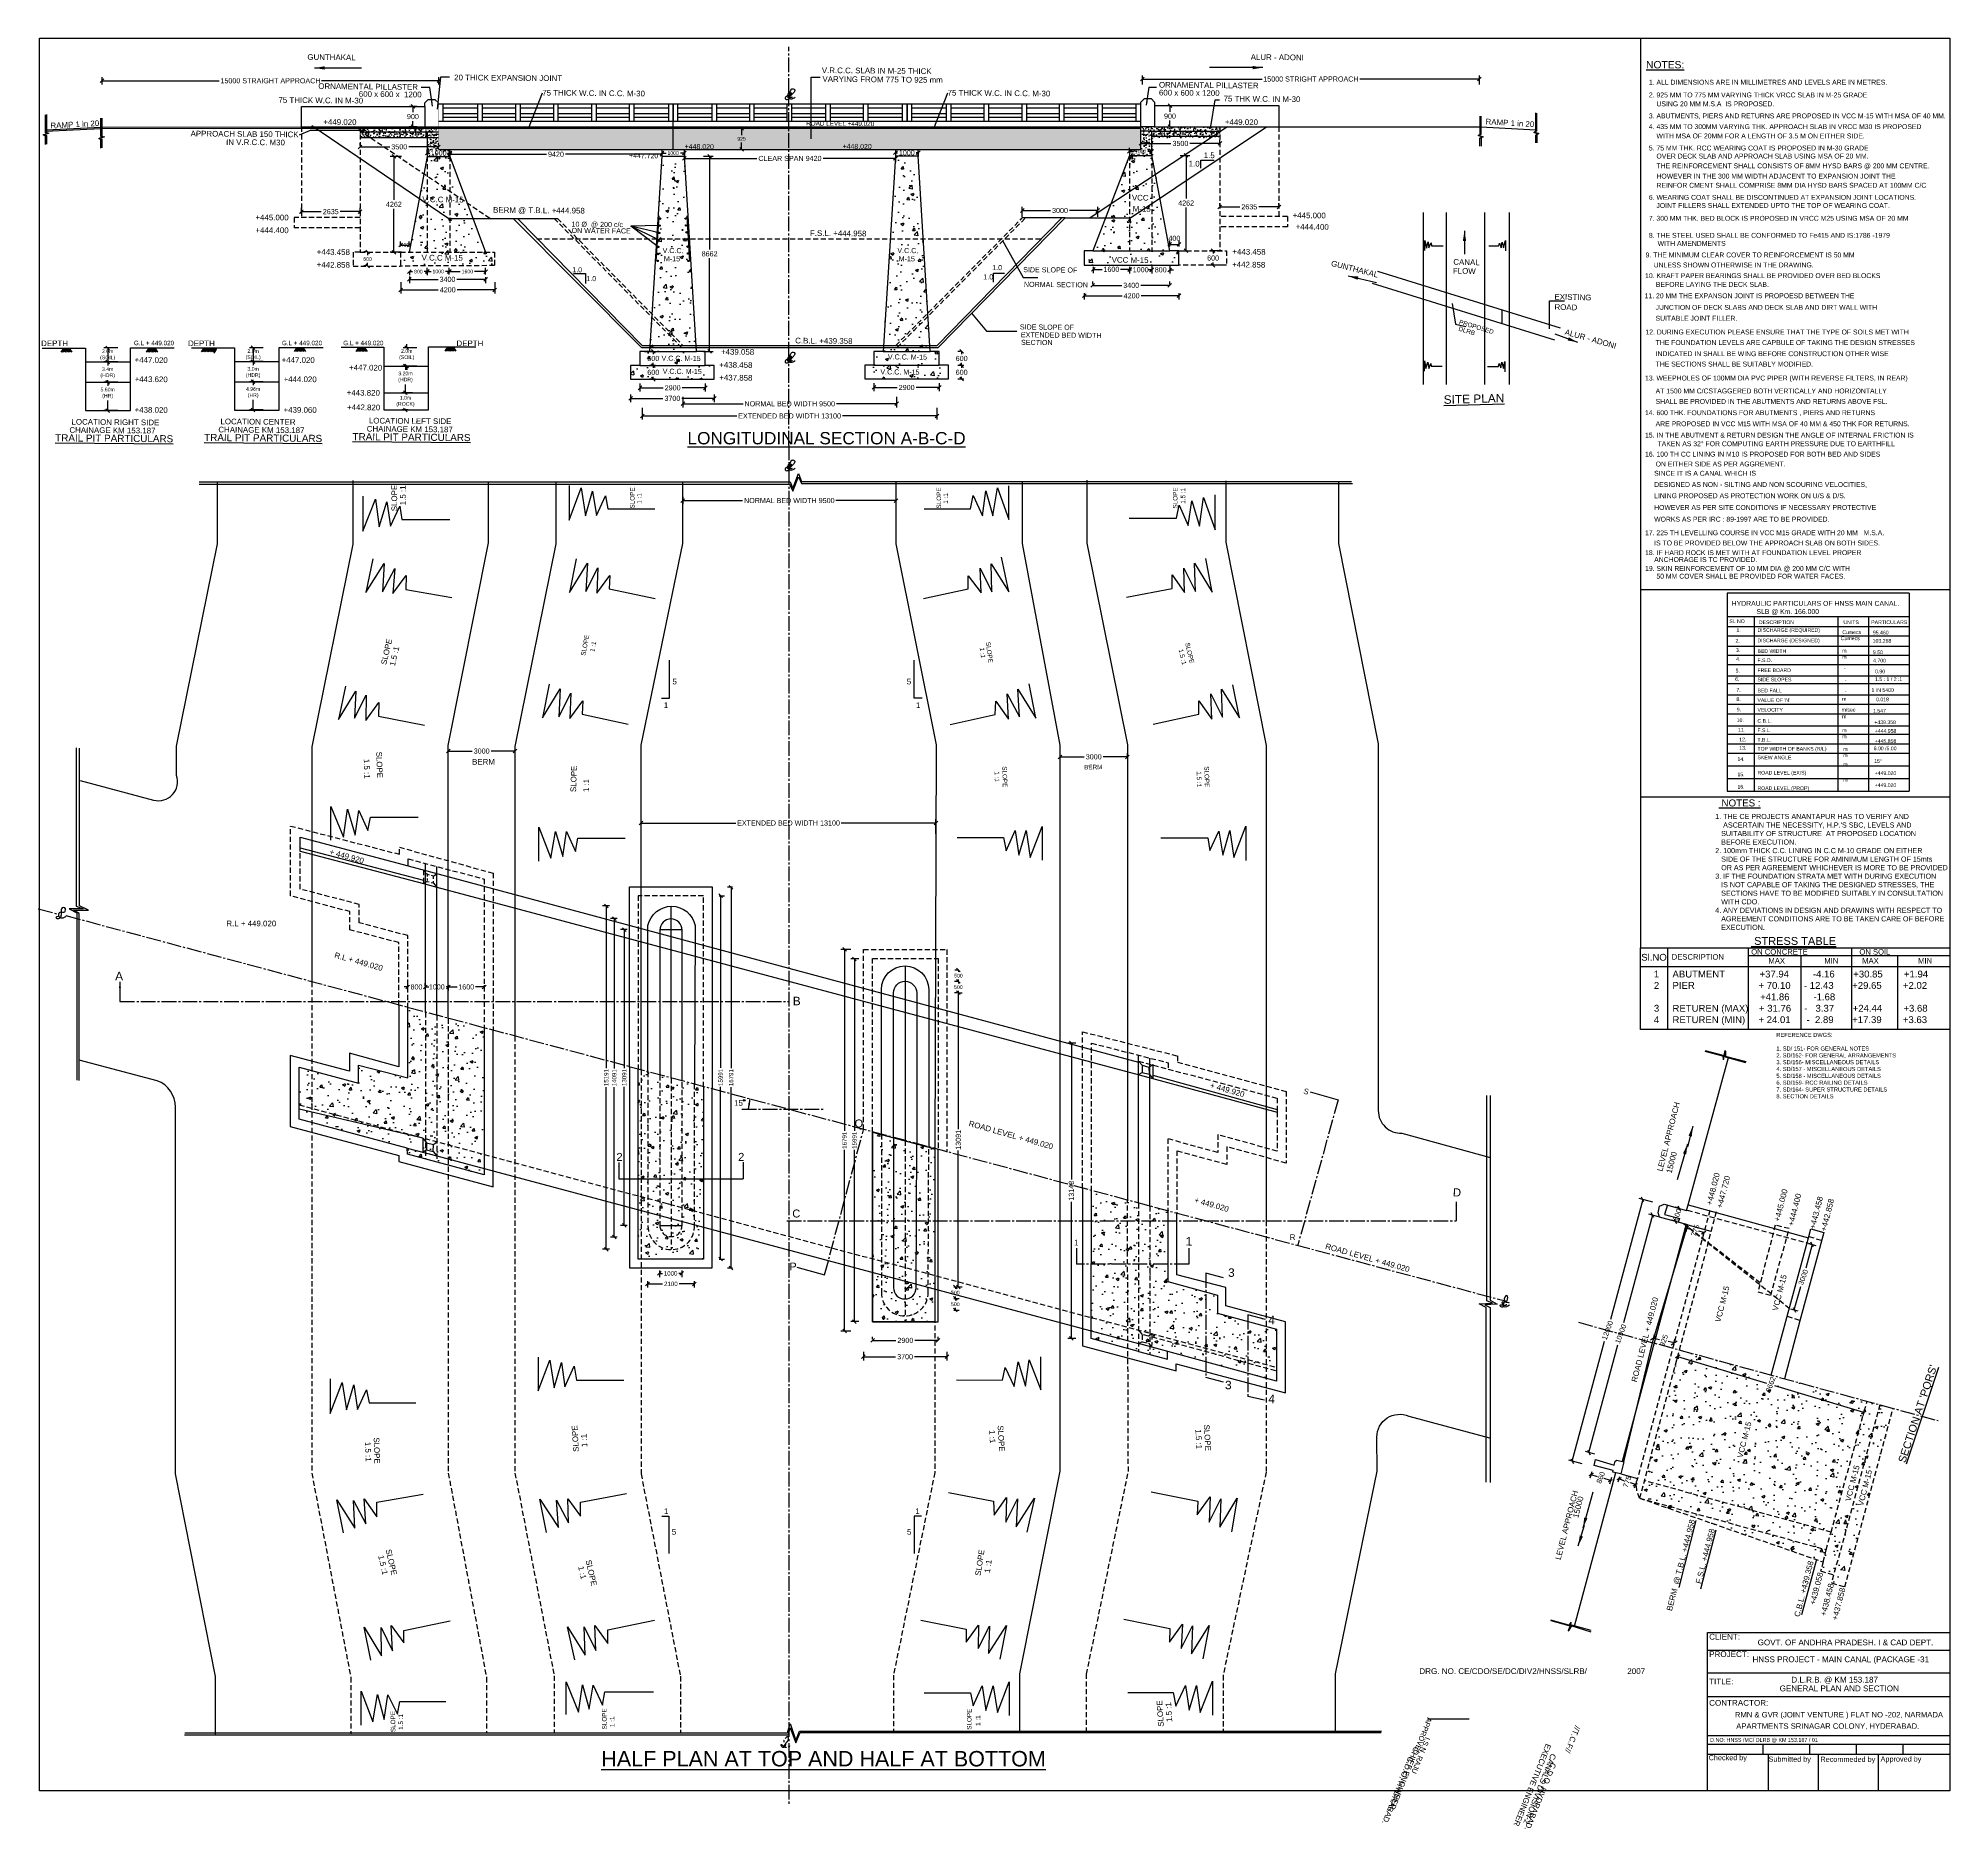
# Model space of a CAD drawing. Header units: inches. Extents: x 13587.5 to 13681, y 17072.3 to 17159.8.
import ezdxf

# ---------------------------------------------------------------- set-up
doc = ezdxf.new("R2010")
doc.units = ezdxf.units.IN
doc.header["$MEASUREMENT"] = 0
doc.linetypes.add('ACAD_ISO04W100', pattern=[30, 24, -3, 0, -3])
doc.linetypes.add('HIDDEN', pattern=[0.375, 0.25, -0.125])
for name, color, linetype in [('DIMENSION', 255, 'Continuous'), ('DRAWING', 2, 'Continuous'), ('Hatch', 7, 'Continuous'), ('TEXT', 255, 'Continuous'), ('TXT', 7, 'Continuous'), ('TXT @ 1', 7, 'Continuous')]:
    doc.layers.add(name, color=color, linetype=linetype)
doc.styles.add('Notes', font='arial.ttf', dxfattribs={"height": 0.1})
doc.styles.get("Standard").update_dxf_attribs({"font": 'arial.ttf'})
doc.dimstyles.get("Standard").update_dxf_attribs({"dimtxt": 0.18, "dimasz": 0.18, "dimexe": 0.18, "dimexo": 0.0625, "dimgap": 0.09, "dimtad": 0, "dimtih": 1, "dimtoh": 1, "dimdec": 4, "dimzin": 0, "dimdsep": 46, "dimtxsty": 'Standard', "dimblk": 'OBLIQUE', "dimcen": 0.09, "dimadec": 0, "dimazin": 0, "dimtfac": 1, "dimtdec": 4, "dimtofl": 0, "dimtmove": 0, "dimatfit": 3, "dimfxl": 1, "dimtolj": 1, "dimtzin": 0, "dimarcsym": 0})
pattern_1 = [(50, (0, 0), (1.434520365, -0.12550427), [0.15, -1.65]), (355, (0, 0), (-0.27750267, 1.50438427), [0.12, -1.32]), (100.4514, (0.1195, -0.0105), (1.15701876, 1.37887908), [0.12748038, -1.40228422]), (46.1842, (0, 0.4), (2.1344821, -0.33103803), [0.225, -2.475]), (96.6356, (0.1779, 0.3724), (1.86932541, 1.94823574), [0.19122058, -2.103426]), (351.1842, (0, 0.4), (1.8693239, 1.9482372), [0.18, -1.98]), (21, (0.2, 0.3), (1.193814104, -0.80523778), [0.15, -1.65]), (326, (0.2, 0.3), (0.48663066, 1.45030009), [0.12, -1.32]), (71.4514, (0.2995, 0.2329), (1.68044526, 0.64506099), [0.12748038, -1.40228422]), (37.5, (0, 0), (0.024319711, 0.665787708), [0, -1.304, 0, -1.34, 0, -1.325]), (7.5, (0, 0), (0.526139075, 0.788823424), [0, -0.764, 0, -1.274, 0, -0.505]), (327.5, (-0.446, 0), (1.067644872, -0.045109743), [0, -0.5, 0, -1.56, 0, -2.07]), (317.5, (-0.646, 0), (1.16637234, 0.200209965), [0, -0.65, 0, -1.036, 0, -1.47])]

# ---------------------------------------------------------------- blocks, each defined once
blk = doc.blocks.new('_Oblique')
at = {"color": 0, "linetype": 'ByBlock', "lineweight": -2}
blk.add_line((-0.5, -0.5), (0.5, 0.5), dxfattribs=at)
blk = doc.blocks.new('*D2')
at = {"layer": 'Defpoints', "color": 0, "transparency": 16777216}
for p in [(13620.757, 17117.945), (13620.757, 17100.188), (13620.889, 17100.188)]:
    blk.add_point(p, dxfattribs=at)
at = {"layer": 'DIMENSION', "color": 0, "lineweight": -2, "transparency": 16777216}
for p, q in [((13620.819, 17117.945), (13621.069, 17117.945)), ((13620.889, 17117.945), (13620.889, 17109.529)), ((13620.889, 17100.188), (13620.889, 17108.604)), ((13620.819, 17100.188), (13621.069, 17100.188))]:
    blk.add_line(p, q, dxfattribs=at)
at = {"layer": 'DIMENSION', "color": 0, "lineweight": -2, "transparency": 16777216, "xscale": 0.18, "yscale": 0.18, "zscale": 0.18}
for p, rotation in [((13620.889, 17117.945), 90), ((13620.889, 17100.188), 270)]:
    blk.add_blockref('_Oblique', p, dxfattribs=dict(at, rotation=rotation))
at = {"layer": 'DIMENSION', "color": 0, "transparency": 16777216, "insert": (13620.889, 17109.066), "char_height": 0.2143, "attachment_point": 5, "rotation": 90}
blk.add_mtext('\\A1;15991', dxfattribs=at)
blk = doc.blocks.new('*D3')
at = {"layer": 'Defpoints', "color": 0, "transparency": 16777216}
for p in [(13621.4, 17118.361), (13621.533, 17118.361), (13621.533, 17099.747)]:
    blk.add_point(p, dxfattribs=at)
at = {"layer": 'DIMENSION', "color": 0, "lineweight": -2, "transparency": 16777216}
for p, q in [((13621.47, 17118.361), (13621.22, 17118.361)), ((13621.4, 17118.361), (13621.4, 17109.517)), ((13621.4, 17099.747), (13621.4, 17108.592)), ((13621.47, 17099.747), (13621.22, 17099.747))]:
    blk.add_line(p, q, dxfattribs=at)
at = {"layer": 'DIMENSION', "color": 0, "lineweight": -2, "transparency": 16777216, "xscale": 0.18, "yscale": 0.18, "zscale": 0.18}
for p, rotation in [((13621.4, 17118.361), 90), ((13621.4, 17099.747), 270)]:
    blk.add_blockref('_Oblique', p, dxfattribs=dict(at, rotation=rotation))
at = {"layer": 'DIMENSION', "color": 0, "transparency": 16777216, "insert": (13621.4, 17109.054), "char_height": 0.2143, "attachment_point": 5, "rotation": 90}
blk.add_mtext('\\A1;16791', dxfattribs=at)
blk = doc.blocks.new('*D5')
at = {"layer": 'Defpoints', "color": 0, "transparency": 16777216}
for p in [(13617.313, 17099.179), (13619.598, 17099.179), (13619.598, 17098.974)]:
    blk.add_point(p, dxfattribs=at)
at = {"layer": 'DIMENSION', "color": 0, "lineweight": -2, "transparency": 16777216}
for p, q in [((13617.313, 17099.116), (13617.313, 17098.794)), ((13617.313, 17098.974), (13618.044, 17098.974)), ((13619.598, 17098.974), (13618.867, 17098.974)), ((13619.598, 17099.116), (13619.598, 17098.794))]:
    blk.add_line(p, q, dxfattribs=at)
at = {"layer": 'DIMENSION', "color": 0, "lineweight": -2, "transparency": 16777216, "xscale": 0.18, "yscale": 0.18, "zscale": 0.18, "rotation": 180}
blk.add_blockref('_Oblique', (13617.313, 17098.974), dxfattribs=at)
at = {"layer": 'DIMENSION', "color": 0, "lineweight": -2, "transparency": 16777216, "xscale": 0.18, "yscale": 0.18, "zscale": 0.18}
blk.add_blockref('_Oblique', (13619.598, 17098.974), dxfattribs=at)
at = {"layer": 'DIMENSION', "color": 0, "transparency": 16777216, "insert": (13618.456, 17098.974), "char_height": 0.2143, "attachment_point": 5}
blk.add_mtext('\\A1;2100', dxfattribs=at)
blk = doc.blocks.new('*D6')
at = {"layer": 'Defpoints', "color": 0, "transparency": 16777216}
for p in [(13617.897, 17099.686), (13618.99, 17099.686), (13618.99, 17099.488)]:
    blk.add_point(p, dxfattribs=at)
at = {"layer": 'DIMENSION', "color": 0, "lineweight": -2, "transparency": 16777216}
for p, q in [((13617.897, 17099.624), (13617.897, 17099.308)), ((13617.897, 17099.488), (13618.044, 17099.488)), ((13618.99, 17099.488), (13618.843, 17099.488)), ((13618.99, 17099.624), (13618.99, 17099.308))]:
    blk.add_line(p, q, dxfattribs=at)
at = {"layer": 'DIMENSION', "color": 0, "lineweight": -2, "transparency": 16777216, "xscale": 0.18, "yscale": 0.18, "zscale": 0.18, "rotation": 180}
blk.add_blockref('_Oblique', (13617.897, 17099.488), dxfattribs=at)
at = {"layer": 'DIMENSION', "color": 0, "lineweight": -2, "transparency": 16777216, "xscale": 0.18, "yscale": 0.18, "zscale": 0.18}
blk.add_blockref('_Oblique', (13618.99, 17099.488), dxfattribs=at)
at = {"layer": 'DIMENSION', "color": 0, "transparency": 16777216, "insert": (13618.444, 17099.488), "char_height": 0.2143, "attachment_point": 5}
blk.add_mtext('\\A1;1000', dxfattribs=at)
blk = doc.blocks.new('*D7')
at = {"layer": 'Defpoints', "color": 0, "transparency": 16777216}
for p in [(13627.318, 17115.319), (13626.944, 17096.672), (13627.318, 17096.672)]:
    blk.add_point(p, dxfattribs=at)
at = {"layer": 'DIMENSION', "color": 0, "lineweight": -2, "transparency": 16777216}
for p, q in [((13627.256, 17115.319), (13626.764, 17115.319)), ((13626.944, 17115.319), (13626.944, 17106.458)), ((13626.944, 17096.672), (13626.944, 17105.533)), ((13627.256, 17096.672), (13626.764, 17096.672))]:
    blk.add_line(p, q, dxfattribs=at)
at = {"layer": 'DIMENSION', "color": 0, "lineweight": -2, "transparency": 16777216, "xscale": 0.18, "yscale": 0.18, "zscale": 0.18}
for p, rotation in [((13626.944, 17115.319), 90), ((13626.944, 17096.672), 270)]:
    blk.add_blockref('_Oblique', p, dxfattribs=dict(at, rotation=rotation))
at = {"layer": 'DIMENSION', "color": 0, "transparency": 16777216, "insert": (13626.944, 17105.995), "char_height": 0.2143, "attachment_point": 5, "rotation": 90}
blk.add_mtext('\\A1;16791', dxfattribs=at)
blk = doc.blocks.new('*D8')
at = {"layer": 'Defpoints', "color": 0, "transparency": 16777216}
for p in [(13627.703, 17114.859), (13627.431, 17097.131), (13627.703, 17097.131)]:
    blk.add_point(p, dxfattribs=at)
at = {"layer": 'DIMENSION', "color": 0, "lineweight": -2, "transparency": 16777216}
for p, q in [((13627.64, 17114.859), (13627.251, 17114.859)), ((13627.431, 17114.859), (13627.431, 17106.458)), ((13627.431, 17097.131), (13627.431, 17105.533)), ((13627.64, 17097.131), (13627.251, 17097.131))]:
    blk.add_line(p, q, dxfattribs=at)
at = {"layer": 'DIMENSION', "color": 0, "lineweight": -2, "transparency": 16777216, "xscale": 0.18, "yscale": 0.18, "zscale": 0.18}
for p, rotation in [((13627.431, 17114.859), 90), ((13627.431, 17097.131), 270)]:
    blk.add_blockref('_Oblique', p, dxfattribs=dict(at, rotation=rotation))
at = {"layer": 'DIMENSION', "color": 0, "transparency": 16777216, "insert": (13627.431, 17105.995), "char_height": 0.2143, "attachment_point": 5, "rotation": 90}
blk.add_mtext('\\A1;15991', dxfattribs=at)
blk = doc.blocks.new('*D9')
at = {"layer": 'Defpoints', "color": 0, "transparency": 16777216}
for p in [(13605.591, 17113.455), (13606.452, 17113.486), (13606.452, 17113.455)]:
    blk.add_point(p, dxfattribs=at)
at = {"layer": 'DIMENSION', "color": 0, "lineweight": -2, "transparency": 16777216}
for p, q in [((13605.591, 17113.486), (13605.411, 17113.486)), ((13605.591, 17113.517), (13605.591, 17113.666)), ((13606.452, 17113.517), (13606.452, 17113.666)), ((13606.452, 17113.486), (13606.632, 17113.486))]:
    blk.add_line(p, q, dxfattribs=at)
at = {"layer": 'DIMENSION', "color": 0, "lineweight": -2, "transparency": 16777216, "xscale": 0.18, "yscale": 0.18, "zscale": 0.18}
blk.add_blockref('_Oblique', (13605.591, 17113.486), dxfattribs=at)
at = {"layer": 'DIMENSION', "color": 0, "lineweight": -2, "transparency": 16777216, "xscale": 0.18, "yscale": 0.18, "zscale": 0.18, "rotation": 180}
blk.add_blockref('_Oblique', (13606.452, 17113.486), dxfattribs=at)
at = {"layer": 'DIMENSION', "color": 0, "transparency": 16777216, "insert": (13606.021, 17113.486), "char_height": 0.25, "attachment_point": 5}
blk.add_mtext('\\A1;800', dxfattribs=at)
blk = doc.blocks.new('*D10')
at = {"layer": 'Defpoints', "color": 0, "transparency": 16777216}
for p in [(13606.452, 17113.598), (13607.576, 17113.601), (13607.576, 17113.486)]:
    blk.add_point(p, dxfattribs=at)
at = {"layer": 'DIMENSION', "color": 0, "lineweight": -2, "transparency": 16777216}
for p, q in [((13606.452, 17113.535), (13606.452, 17113.306)), ((13606.452, 17113.486), (13606.562, 17113.486)), ((13607.576, 17113.486), (13607.465, 17113.486)), ((13607.576, 17113.539), (13607.576, 17113.306))]:
    blk.add_line(p, q, dxfattribs=at)
at = {"layer": 'DIMENSION', "color": 0, "lineweight": -2, "transparency": 16777216, "xscale": 0.18, "yscale": 0.18, "zscale": 0.18, "rotation": 180}
blk.add_blockref('_Oblique', (13606.452, 17113.486), dxfattribs=at)
at = {"layer": 'DIMENSION', "color": 0, "lineweight": -2, "transparency": 16777216, "xscale": 0.18, "yscale": 0.18, "zscale": 0.18}
blk.add_blockref('_Oblique', (13607.576, 17113.486), dxfattribs=at)
at = {"layer": 'DIMENSION', "color": 0, "transparency": 16777216, "insert": (13607.014, 17113.486), "char_height": 0.25, "attachment_point": 5}
blk.add_mtext('\\A1;1000', dxfattribs=at)
blk = doc.blocks.new('*D11')
at = {"layer": 'Defpoints', "color": 0, "transparency": 16777216}
for p in [(13607.576, 17113.644), (13609.329, 17113.644), (13609.329, 17113.486)]:
    blk.add_point(p, dxfattribs=at)
at = {"layer": 'DIMENSION', "color": 0, "lineweight": -2, "transparency": 16777216}
for p, q in [((13607.576, 17113.581), (13607.576, 17113.306)), ((13607.576, 17113.486), (13608.001, 17113.486)), ((13609.329, 17113.486), (13608.903, 17113.486)), ((13609.329, 17113.581), (13609.329, 17113.306))]:
    blk.add_line(p, q, dxfattribs=at)
at = {"layer": 'DIMENSION', "color": 0, "lineweight": -2, "transparency": 16777216, "xscale": 0.18, "yscale": 0.18, "zscale": 0.18, "rotation": 180}
blk.add_blockref('_Oblique', (13607.576, 17113.486), dxfattribs=at)
at = {"layer": 'DIMENSION', "color": 0, "lineweight": -2, "transparency": 16777216, "xscale": 0.18, "yscale": 0.18, "zscale": 0.18}
blk.add_blockref('_Oblique', (13609.329, 17113.486), dxfattribs=at)
at = {"layer": 'DIMENSION', "color": 0, "transparency": 16777216, "insert": (13608.452, 17113.486), "char_height": 0.25, "attachment_point": 5}
blk.add_mtext('\\A1;1600', dxfattribs=at)
blk = doc.blocks.new('*D12')
at = {"layer": 'Defpoints', "color": 0, "transparency": 16777216}
for p in [(13615.519, 17117.445), (13615.298, 17100.666), (13615.519, 17100.666)]:
    blk.add_point(p, dxfattribs=at)
at = {"layer": 'DIMENSION', "color": 0, "lineweight": -2, "transparency": 16777216}
for p, q in [((13615.457, 17117.445), (13615.118, 17117.445)), ((13615.298, 17117.445), (13615.298, 17109.518)), ((13615.298, 17100.666), (13615.298, 17108.593)), ((13615.457, 17100.666), (13615.118, 17100.666))]:
    blk.add_line(p, q, dxfattribs=at)
at = {"layer": 'DIMENSION', "color": 0, "lineweight": -2, "transparency": 16777216, "xscale": 0.18, "yscale": 0.18, "zscale": 0.18}
for p, rotation in [((13615.298, 17117.445), 90), ((13615.298, 17100.666), 270)]:
    blk.add_blockref('_Oblique', p, dxfattribs=dict(at, rotation=rotation))
at = {"layer": 'DIMENSION', "color": 0, "transparency": 16777216, "insert": (13615.298, 17109.056), "char_height": 0.2143, "attachment_point": 5, "rotation": 90}
blk.add_mtext('\\A1;15191', dxfattribs=at)
blk = doc.blocks.new('*D13')
at = {"layer": 'Defpoints', "color": 0, "transparency": 16777216}
for p in [(13615.886, 17116.83), (13615.687, 17101.263), (13615.886, 17101.263)]:
    blk.add_point(p, dxfattribs=at)
at = {"layer": 'DIMENSION', "color": 0, "lineweight": -2, "transparency": 16777216}
for p, q in [((13615.823, 17116.83), (13615.507, 17116.83)), ((13615.687, 17116.83), (13615.687, 17109.509)), ((13615.687, 17101.263), (13615.687, 17108.584)), ((13615.823, 17101.263), (13615.507, 17101.263))]:
    blk.add_line(p, q, dxfattribs=at)
at = {"layer": 'DIMENSION', "color": 0, "lineweight": -2, "transparency": 16777216, "xscale": 0.18, "yscale": 0.18, "zscale": 0.18}
for p, rotation in [((13615.687, 17116.83), 90), ((13615.687, 17101.263), 270)]:
    blk.add_blockref('_Oblique', p, dxfattribs=dict(at, rotation=rotation))
at = {"layer": 'DIMENSION', "color": 0, "transparency": 16777216, "insert": (13615.687, 17109.046), "char_height": 0.2143, "attachment_point": 5, "rotation": 90}
blk.add_mtext('\\A1;14091', dxfattribs=at)
blk = doc.blocks.new('*D14')
at = {"layer": 'Defpoints', "color": 0, "transparency": 16777216}
for p in [(13616.379, 17116.29), (13616.177, 17101.832), (13616.379, 17101.832)]:
    blk.add_point(p, dxfattribs=at)
at = {"layer": 'DIMENSION', "color": 0, "lineweight": -2, "transparency": 16777216}
for p, q in [((13616.316, 17116.29), (13615.997, 17116.29)), ((13616.177, 17116.29), (13616.177, 17109.524)), ((13616.177, 17101.832), (13616.177, 17108.599)), ((13616.316, 17101.832), (13615.997, 17101.832))]:
    blk.add_line(p, q, dxfattribs=at)
at = {"layer": 'DIMENSION', "color": 0, "lineweight": -2, "transparency": 16777216, "xscale": 0.18, "yscale": 0.18, "zscale": 0.18}
for p, rotation in [((13616.177, 17116.29), 90), ((13616.177, 17101.832), 270)]:
    blk.add_blockref('_Oblique', p, dxfattribs=dict(at, rotation=rotation))
at = {"layer": 'DIMENSION', "color": 0, "transparency": 16777216, "insert": (13616.177, 17109.061), "char_height": 0.2143, "attachment_point": 5, "rotation": 90}
blk.add_mtext('\\A1;13091', dxfattribs=at)
blk = doc.blocks.new('*D15')
at = {"layer": 'Defpoints', "color": 0, "transparency": 16777216}
for p in [(13610.836, 17125.012), (13607.576, 17124.657), (13610.836, 17124.657)]:
    blk.add_point(p, dxfattribs=at)
at = {"layer": 'DIMENSION', "color": 0, "lineweight": -2, "transparency": 16777216}
for p, q in [((13607.576, 17124.72), (13607.576, 17125.192)), ((13607.576, 17125.012), (13608.743, 17125.012)), ((13610.836, 17125.012), (13609.668, 17125.012)), ((13610.836, 17124.72), (13610.836, 17125.192))]:
    blk.add_line(p, q, dxfattribs=at)
at = {"layer": 'DIMENSION', "color": 0, "lineweight": -2, "transparency": 16777216, "xscale": 0.18, "yscale": 0.18, "zscale": 0.18, "rotation": 180}
blk.add_blockref('_Oblique', (13607.576, 17125.012), dxfattribs=at)
at = {"layer": 'DIMENSION', "color": 0, "lineweight": -2, "transparency": 16777216, "xscale": 0.18, "yscale": 0.18, "zscale": 0.18}
blk.add_blockref('_Oblique', (13610.836, 17125.012), dxfattribs=at)
at = {"layer": 'DIMENSION', "color": 0, "transparency": 16777216, "insert": (13609.206, 17125.012), "char_height": 0.25, "attachment_point": 5}
blk.add_mtext('\\A1;3000', dxfattribs=at)
blk = doc.blocks.new('*D16')
at = {"layer": 'Defpoints', "color": 0, "transparency": 16777216}
for p in [(13631.413, 17121.498), (13616.998, 17120.909), (13631.413, 17120.909)]:
    blk.add_point(p, dxfattribs=at)
at = {"layer": 'DIMENSION', "color": 0, "lineweight": -2, "transparency": 16777216}
for p, q in [((13616.998, 17120.972), (13616.998, 17121.678)), ((13616.998, 17121.498), (13621.625, 17121.498)), ((13631.413, 17121.498), (13626.787, 17121.498)), ((13631.413, 17120.972), (13631.413, 17121.678))]:
    blk.add_line(p, q, dxfattribs=at)
at = {"layer": 'DIMENSION', "color": 0, "lineweight": -2, "transparency": 16777216, "xscale": 0.18, "yscale": 0.18, "zscale": 0.18, "rotation": 180}
blk.add_blockref('_Oblique', (13616.998, 17121.498), dxfattribs=at)
at = {"layer": 'DIMENSION', "color": 0, "lineweight": -2, "transparency": 16777216, "xscale": 0.18, "yscale": 0.18, "zscale": 0.18}
blk.add_blockref('_Oblique', (13631.413, 17121.498), dxfattribs=at)
at = {"layer": 'DIMENSION', "color": 0, "transparency": 16777216, "insert": (13624.206, 17121.498), "char_height": 0.25, "attachment_point": 5}
blk.add_mtext('\\A1;EXTENDED BED WIDTH 13100', dxfattribs=at)
blk = doc.blocks.new('*D17')
at = {"layer": 'Defpoints', "color": 0, "transparency": 16777216}
for p in [(13619.035, 17137.507), (13629.453, 17137.507), (13629.453, 17137.255)]:
    blk.add_point(p, dxfattribs=at)
at = {"layer": 'DIMENSION', "color": 0, "lineweight": -2, "transparency": 16777216}
for p, q in [((13619.035, 17137.444), (13619.035, 17137.075)), ((13619.035, 17137.255), (13621.964, 17137.255)), ((13629.453, 17137.255), (13626.525, 17137.255)), ((13629.453, 17137.444), (13629.453, 17137.075))]:
    blk.add_line(p, q, dxfattribs=at)
at = {"layer": 'DIMENSION', "color": 0, "lineweight": -2, "transparency": 16777216, "xscale": 0.18, "yscale": 0.18, "zscale": 0.18, "rotation": 180}
blk.add_blockref('_Oblique', (13619.035, 17137.255), dxfattribs=at)
at = {"layer": 'DIMENSION', "color": 0, "lineweight": -2, "transparency": 16777216, "xscale": 0.18, "yscale": 0.18, "zscale": 0.18}
blk.add_blockref('_Oblique', (13629.453, 17137.255), dxfattribs=at)
at = {"layer": 'DIMENSION', "color": 0, "transparency": 16777216, "insert": (13624.244, 17137.255), "char_height": 0.25, "attachment_point": 5}
blk.add_mtext('\\A1;NORMAL BED WIDTH 9500', dxfattribs=at)
blk = doc.blocks.new('*D18')
at = {"layer": 'Defpoints', "color": 0, "transparency": 16777216}
for p in [(13632.223, 17098.263), (13632.223, 17097.696), (13632.361, 17097.696)]:
    blk.add_point(p, dxfattribs=at)
at = {"layer": 'DIMENSION', "color": 0, "lineweight": -2, "transparency": 16777216}
for p, q in [((13632.286, 17098.263), (13632.541, 17098.263)), ((13632.361, 17098.263), (13632.361, 17098.162)), ((13632.286, 17097.696), (13632.541, 17097.696)), ((13632.361, 17097.696), (13632.361, 17097.798))]:
    blk.add_line(p, q, dxfattribs=at)
at = {"layer": 'DIMENSION', "color": 0, "lineweight": -2, "transparency": 16777216, "xscale": 0.18, "yscale": 0.18, "zscale": 0.18}
for p, rotation in [((13632.361, 17098.263), 90), ((13632.361, 17097.696), 270)]:
    blk.add_blockref('_Oblique', p, dxfattribs=dict(at, rotation=rotation))
at = {"layer": 'DIMENSION', "color": 0, "transparency": 16777216, "insert": (13632.361, 17097.98), "char_height": 0.18, "attachment_point": 5}
blk.add_mtext('\\A1;500', dxfattribs=at)
blk = doc.blocks.new('*D19')
at = {"layer": 'Defpoints', "color": 0, "transparency": 16777216}
for p in [(13632.223, 17098.83), (13632.223, 17098.263), (13632.361, 17098.263)]:
    blk.add_point(p, dxfattribs=at)
at = {"layer": 'DIMENSION', "color": 0, "lineweight": -2, "transparency": 16777216}
for p, q in [((13632.286, 17098.83), (13632.541, 17098.83)), ((13632.361, 17098.83), (13632.361, 17098.729)), ((13632.286, 17098.263), (13632.541, 17098.263)), ((13632.361, 17098.263), (13632.361, 17098.365))]:
    blk.add_line(p, q, dxfattribs=at)
at = {"layer": 'DIMENSION', "color": 0, "lineweight": -2, "transparency": 16777216, "xscale": 0.18, "yscale": 0.18, "zscale": 0.18}
for p, rotation in [((13632.361, 17098.83), 90), ((13632.361, 17098.263), 270)]:
    blk.add_blockref('_Oblique', p, dxfattribs=dict(at, rotation=rotation))
at = {"layer": 'DIMENSION', "color": 0, "transparency": 16777216, "insert": (13632.361, 17098.547), "char_height": 0.18, "attachment_point": 5}
blk.add_mtext('\\A1;500', dxfattribs=at)
blk = doc.blocks.new('*D20')
at = {"layer": 'Defpoints', "color": 0, "transparency": 16777216}
for p in [(13632.43, 17113.201), (13632.507, 17113.201), (13632.43, 17098.83)]:
    blk.add_point(p, dxfattribs=at)
at = {"layer": 'DIMENSION', "color": 0, "lineweight": -2, "transparency": 16777216}
for p, q in [((13632.493, 17113.201), (13632.687, 17113.201)), ((13632.507, 17113.201), (13632.507, 17106.54)), ((13632.507, 17098.83), (13632.507, 17105.491)), ((13632.493, 17098.83), (13632.687, 17098.83))]:
    blk.add_line(p, q, dxfattribs=at)
at = {"layer": 'DIMENSION', "color": 0, "lineweight": -2, "transparency": 16777216, "xscale": 0.18, "yscale": 0.18, "zscale": 0.18}
for p, rotation in [((13632.507, 17113.201), 90), ((13632.507, 17098.83), 270)]:
    blk.add_blockref('_Oblique', p, dxfattribs=dict(at, rotation=rotation))
at = {"layer": 'DIMENSION', "color": 0, "transparency": 16777216, "insert": (13632.507, 17106.015), "char_height": 0.25, "attachment_point": 5, "rotation": 90}
blk.add_mtext('\\A1;13091', dxfattribs=at)
blk = doc.blocks.new('*D21')
at = {"layer": 'Defpoints', "color": 0, "transparency": 16777216}
for p in [(13627.868, 17095.71), (13631.946, 17095.71), (13631.946, 17095.414)]:
    blk.add_point(p, dxfattribs=at)
at = {"layer": 'DIMENSION', "color": 0, "lineweight": -2, "transparency": 16777216}
for p, q in [((13627.868, 17095.647), (13627.868, 17095.234)), ((13627.868, 17095.414), (13629.444, 17095.414)), ((13631.946, 17095.414), (13630.37, 17095.414)), ((13631.946, 17095.647), (13631.946, 17095.234))]:
    blk.add_line(p, q, dxfattribs=at)
at = {"layer": 'DIMENSION', "color": 0, "lineweight": -2, "transparency": 16777216, "xscale": 0.18, "yscale": 0.18, "zscale": 0.18, "rotation": 180}
blk.add_blockref('_Oblique', (13627.868, 17095.414), dxfattribs=at)
at = {"layer": 'DIMENSION', "color": 0, "lineweight": -2, "transparency": 16777216, "xscale": 0.18, "yscale": 0.18, "zscale": 0.18}
blk.add_blockref('_Oblique', (13631.946, 17095.414), dxfattribs=at)
at = {"layer": 'DIMENSION', "color": 0, "transparency": 16777216, "insert": (13629.907, 17095.414), "char_height": 0.25, "attachment_point": 5}
blk.add_mtext('\\A1;3700', dxfattribs=at)
blk = doc.blocks.new('*D22')
at = {"layer": 'Defpoints', "color": 0, "transparency": 16777216}
for p in [(13628.319, 17096.213), (13631.52, 17096.213), (13631.52, 17096.213)]:
    blk.add_point(p, dxfattribs=at)
at = {"layer": 'DIMENSION', "color": 0, "lineweight": -2, "transparency": 16777216}
for p, q in [((13628.319, 17096.275), (13628.319, 17096.393)), ((13628.319, 17096.213), (13629.454, 17096.213)), ((13631.52, 17096.213), (13630.384, 17096.213)), ((13631.52, 17096.275), (13631.52, 17096.393))]:
    blk.add_line(p, q, dxfattribs=at)
at = {"layer": 'DIMENSION', "color": 0, "lineweight": -2, "transparency": 16777216, "xscale": 0.18, "yscale": 0.18, "zscale": 0.18, "rotation": 180}
blk.add_blockref('_Oblique', (13628.319, 17096.213), dxfattribs=at)
at = {"layer": 'DIMENSION', "color": 0, "lineweight": -2, "transparency": 16777216, "xscale": 0.18, "yscale": 0.18, "zscale": 0.18}
blk.add_blockref('_Oblique', (13631.52, 17096.213), dxfattribs=at)
at = {"layer": 'DIMENSION', "color": 0, "transparency": 16777216, "insert": (13629.919, 17096.213), "char_height": 0.25, "attachment_point": 5}
blk.add_mtext('\\A1;2900', dxfattribs=at)
blk = doc.blocks.new('*D23')
at = {"layer": 'Defpoints', "color": 0, "transparency": 16777216}
for p in [(13632.508, 17113.76), (13632.513, 17113.76), (13632.513, 17113.201)]:
    blk.add_point(p, dxfattribs=at)
at = {"layer": 'DIMENSION', "color": 0, "lineweight": -2, "transparency": 16777216}
for p, q in [((13632.45, 17113.76), (13632.328, 17113.76)), ((13632.45, 17113.201), (13632.328, 17113.201)), ((13632.508, 17113.76), (13632.508, 17113.662)), ((13632.508, 17113.201), (13632.508, 17113.298))]:
    blk.add_line(p, q, dxfattribs=at)
at = {"layer": 'DIMENSION', "color": 0, "lineweight": -2, "transparency": 16777216, "xscale": 0.18, "yscale": 0.18, "zscale": 0.18}
for p, rotation in [((13632.508, 17113.76), 90), ((13632.508, 17113.201), 270)]:
    blk.add_blockref('_Oblique', p, dxfattribs=dict(at, rotation=rotation))
at = {"layer": 'DIMENSION', "color": 0, "transparency": 16777216, "insert": (13632.508, 17113.48), "char_height": 0.18, "attachment_point": 5}
blk.add_mtext('\\A1;500', dxfattribs=at)
blk = doc.blocks.new('*D24')
at = {"layer": 'Defpoints', "color": 0, "transparency": 16777216}
for p in [(13632.512, 17114.312), (13632.591, 17114.312), (13632.591, 17113.76)]:
    blk.add_point(p, dxfattribs=at)
at = {"layer": 'DIMENSION', "color": 0, "lineweight": -2, "transparency": 16777216}
for p, q in [((13632.528, 17114.312), (13632.332, 17114.312)), ((13632.512, 17114.312), (13632.512, 17114.218)), ((13632.512, 17113.76), (13632.512, 17113.854)), ((13632.528, 17113.76), (13632.332, 17113.76))]:
    blk.add_line(p, q, dxfattribs=at)
at = {"layer": 'DIMENSION', "color": 0, "lineweight": -2, "transparency": 16777216, "xscale": 0.18, "yscale": 0.18, "zscale": 0.18}
for p, rotation in [((13632.512, 17114.312), 90), ((13632.512, 17113.76), 270)]:
    blk.add_blockref('_Oblique', p, dxfattribs=dict(at, rotation=rotation))
at = {"layer": 'DIMENSION', "color": 0, "transparency": 16777216, "insert": (13632.512, 17114.036), "char_height": 0.18, "attachment_point": 5}
blk.add_mtext('\\A1;500', dxfattribs=at)
blk = doc.blocks.new('*D25')
at = {"layer": 'Defpoints', "color": 0, "transparency": 16777216}
for p in [(13638.035, 17110.747), (13638.317, 17110.747), (13638.317, 17096.307)]:
    blk.add_point(p, dxfattribs=at)
at = {"layer": 'DIMENSION', "color": 0, "lineweight": -2, "transparency": 16777216}
for p, q in [((13638.255, 17110.747), (13637.855, 17110.747)), ((13638.035, 17110.747), (13638.035, 17104.076)), ((13638.035, 17096.307), (13638.035, 17102.978)), ((13638.255, 17096.307), (13637.855, 17096.307))]:
    blk.add_line(p, q, dxfattribs=at)
at = {"layer": 'DIMENSION', "color": 0, "lineweight": -2, "transparency": 16777216, "xscale": 0.18, "yscale": 0.18, "zscale": 0.18}
for p, rotation in [((13638.035, 17110.747), 90), ((13638.035, 17096.307), 270)]:
    blk.add_blockref('_Oblique', p, dxfattribs=dict(at, rotation=rotation))
at = {"layer": 'DIMENSION', "color": 0, "transparency": 16777216, "insert": (13638.035, 17103.527), "char_height": 0.25, "attachment_point": 5, "rotation": 90}
blk.add_mtext('\\A1;13148', dxfattribs=at)
blk = doc.blocks.new('*D26')
at = {"layer": 'Defpoints', "color": 0, "transparency": 16777216}
for p in [(13637.482, 17124.625), (13640.772, 17124.731), (13640.772, 17124.625)]:
    blk.add_point(p, dxfattribs=at)
at = {"layer": 'DIMENSION', "color": 0, "lineweight": -2, "transparency": 16777216}
for p, q in [((13637.482, 17124.687), (13637.482, 17124.911)), ((13637.482, 17124.731), (13638.665, 17124.731)), ((13640.772, 17124.731), (13639.59, 17124.731)), ((13640.772, 17124.687), (13640.772, 17124.911))]:
    blk.add_line(p, q, dxfattribs=at)
at = {"layer": 'DIMENSION', "color": 0, "lineweight": -2, "transparency": 16777216, "xscale": 0.18, "yscale": 0.18, "zscale": 0.18, "rotation": 180}
blk.add_blockref('_Oblique', (13637.482, 17124.731), dxfattribs=at)
at = {"layer": 'DIMENSION', "color": 0, "lineweight": -2, "transparency": 16777216, "xscale": 0.18, "yscale": 0.18, "zscale": 0.18}
blk.add_blockref('_Oblique', (13640.772, 17124.731), dxfattribs=at)
at = {"layer": 'DIMENSION', "color": 0, "transparency": 16777216, "insert": (13639.127, 17124.731), "char_height": 0.25, "attachment_point": 5}
blk.add_mtext('\\A1;3000', dxfattribs=at)
blk = doc.blocks.new('*D27')
at = {"layer": 'Defpoints', "color": 0, "transparency": 16777216}
for p in [(13666.441, 17102.333), (13666.79, 17102.239), (13663.681, 17090.64)]:
    blk.add_point(p, dxfattribs=at)
at = {"layer": 'DIMENSION', "color": 0, "lineweight": -2, "transparency": 16777216}
for p, q in [((13666.441, 17102.333), (13665.029, 17097.065)), ((13666.73, 17102.255), (13666.268, 17102.379)), ((13663.332, 17090.734), (13664.744, 17096.002)), ((13663.621, 17090.657), (13663.159, 17090.78))]:
    blk.add_line(p, q, dxfattribs=at)
at = {"layer": 'DIMENSION', "color": 0, "lineweight": -2, "transparency": 16777216, "xscale": 0.18, "yscale": 0.18, "zscale": 0.18}
for p, rotation in [((13666.441, 17102.333), 74.99441424920172), ((13663.332, 17090.734), 254.9944142492017)]:
    blk.add_blockref('_Oblique', p, dxfattribs=dict(at, rotation=rotation))
at = {"layer": 'DIMENSION', "color": 0, "transparency": 16777216, "insert": (13664.887, 17096.533), "char_height": 0.25, "attachment_point": 5, "rotation": 70}
blk.add_mtext('\\A1;10900', dxfattribs=at)
blk = doc.blocks.new('*D28')
at = {"layer": 'Defpoints', "color": 0, "transparency": 16777216}
for p in [(13666.51, 17102.95), (13662.517, 17090.315), (13663.066, 17090.167)]:
    blk.add_point(p, dxfattribs=at)
at = {"layer": 'DIMENSION', "color": 0, "lineweight": -2, "transparency": 16777216}
for p, q in [((13665.961, 17103.098), (13664.382, 17097.238)), ((13666.449, 17102.966), (13665.787, 17103.144)), ((13662.517, 17090.315), (13664.096, 17096.175)), ((13663.005, 17090.184), (13662.344, 17090.362))]:
    blk.add_line(p, q, dxfattribs=at)
at = {"layer": 'DIMENSION', "color": 0, "lineweight": -2, "transparency": 16777216, "xscale": 0.18, "yscale": 0.18, "zscale": 0.18}
for p, rotation in [((13665.961, 17103.098), 74.92113919384813), ((13662.517, 17090.315), 254.9211391938481)]:
    blk.add_blockref('_Oblique', p, dxfattribs=dict(at, rotation=rotation))
at = {"layer": 'DIMENSION', "color": 0, "transparency": 16777216, "insert": (13664.239, 17096.706), "char_height": 0.25, "attachment_point": 5, "rotation": 70}
blk.add_mtext('\\A1;12000', dxfattribs=at)
blk = doc.blocks.new('*D29')
at = {"layer": 'Defpoints', "color": 0, "transparency": 16777216}
for p in [(13666.474, 17096.233), (13666.494, 17096.323), (13667.474, 17096.006)]:
    blk.add_point(p, dxfattribs=at)
at = {"layer": 'Hatch', "color": 0, "lineweight": -2, "transparency": 16777216}
for p, q in [((13666.488, 17096.294), (13666.534, 17096.498)), ((13666.494, 17096.323), (13666.781, 17096.258)), ((13667.495, 17096.096), (13667.209, 17096.161)), ((13667.488, 17096.067), (13667.535, 17096.271))]:
    blk.add_line(p, q, dxfattribs=at)
at = {"layer": 'Hatch', "color": 0, "lineweight": -2, "transparency": 16777216, "xscale": 0.25, "yscale": 0.25, "zscale": 0.25}
for p, rotation in [((13666.494, 17096.323), 167.2082030766544), ((13667.495, 17096.096), 347.2082030766544)]:
    blk.add_blockref('_Oblique', p, dxfattribs=dict(at, rotation=rotation))
at = {"layer": 'Hatch', "color": 0, "transparency": 16777216, "insert": (13666.995, 17096.209), "char_height": 0.25, "attachment_point": 5, "rotation": 70}
blk.add_mtext('\\A1;925', dxfattribs=at)
blk = doc.blocks.new('*D30')
at = {"layer": 'Defpoints', "color": 0, "transparency": 16777216}
for p in [(13674, 17100.964), (13673.129, 17097.771), (13673.373, 17097.704)]:
    blk.add_point(p, dxfattribs=at)
at = {"layer": 'DIMENSION', "color": 0, "lineweight": -2, "transparency": 16777216}
for p, q in [((13674.244, 17100.897), (13673.931, 17099.748)), ((13674.06, 17100.947), (13674.418, 17100.85)), ((13673.373, 17097.704), (13673.686, 17098.852)), ((13673.189, 17097.754), (13673.547, 17097.657))]:
    blk.add_line(p, q, dxfattribs=at)
at = {"layer": 'DIMENSION', "color": 0, "lineweight": -2, "transparency": 16777216, "xscale": 0.18, "yscale": 0.18, "zscale": 0.18}
for p, rotation in [((13674.244, 17100.897), 74.7394224829273), ((13673.373, 17097.704), 254.7394224829273)]:
    blk.add_blockref('_Oblique', p, dxfattribs=dict(at, rotation=rotation))
at = {"layer": 'DIMENSION', "color": 0, "transparency": 16777216, "insert": (13673.808, 17099.3), "char_height": 0.25, "attachment_point": 5, "rotation": 70}
blk.add_mtext('\\A1;3000', dxfattribs=at)
blk = doc.blocks.new('*D31')
at = {"layer": 'Defpoints', "color": 0, "transparency": 16777216}
for p in [(13667.745, 17102.671), (13667.556, 17102.036), (13667.556, 17102.036)]:
    blk.add_point(p, dxfattribs=at)
at = {"layer": 'DIMENSION', "color": 0, "lineweight": -2, "transparency": 16777216}
for p, q in [((13667.685, 17102.689), (13667.572, 17102.722)), ((13667.745, 17102.671), (13667.744, 17102.669)), ((13667.496, 17102.053), (13667.383, 17102.087)), ((13667.556, 17102.036), (13667.556, 17102.037))]:
    blk.add_line(p, q, dxfattribs=at)
at = {"layer": 'DIMENSION', "color": 0, "lineweight": -2, "transparency": 16777216, "xscale": 0.1666666666666667, "yscale": 0.1666666666666667, "zscale": 0.1666666666666667}
for p, rotation in [((13667.745, 17102.671), 73.44741082987895), ((13667.556, 17102.036), 253.447410829879)]:
    blk.add_blockref('_Oblique', p, dxfattribs=dict(at, rotation=rotation))
at = {"layer": 'DIMENSION', "color": 0, "transparency": 16777216, "insert": (13667.65, 17102.353), "char_height": 0.25, "attachment_point": 5, "rotation": 70}
blk.add_mtext('\\A1;600', dxfattribs=at)
blk = doc.blocks.new('*D32')
at = {"layer": 'Defpoints', "color": 0, "transparency": 16777216}
for p in [(13668.121, 17101.697), (13668.134, 17101.745), (13668.956, 17101.532)]:
    blk.add_point(p, dxfattribs=at)
at = {"layer": 'DIMENSION', "color": 0, "lineweight": -2, "transparency": 16777216}
for p, q in [((13668.118, 17101.684), (13668.076, 17101.523)), ((13668.121, 17101.697), (13668.357, 17101.636)), ((13668.943, 17101.484), (13668.707, 17101.545)), ((13668.94, 17101.471), (13668.898, 17101.31))]:
    blk.add_line(p, q, dxfattribs=at)
at = {"layer": 'DIMENSION', "color": 0, "lineweight": -2, "transparency": 16777216, "xscale": 0.1666666666666667, "yscale": 0.1666666666666667, "zscale": 0.1666666666666667}
for p, rotation in [((13668.121, 17101.697), 165.4650143944354), ((13668.943, 17101.484), 345.4650143944354)]:
    blk.add_blockref('_Oblique', p, dxfattribs=dict(at, rotation=rotation))
at = {"layer": 'DIMENSION', "color": 0, "transparency": 16777216, "insert": (13668.532, 17101.59), "char_height": 0.25, "attachment_point": 5, "rotation": 70}
blk.add_mtext('\\A1;775', dxfattribs=at)
blk = doc.blocks.new('*D33')
at = {"layer": 'Defpoints', "color": 0, "transparency": 16777216}
for p in [(13663.429, 17089.654), (13663.489, 17089.855), (13664.448, 17089.569)]:
    blk.add_point(p, dxfattribs=at)
at = {"layer": 'DIMENSION', "color": 0, "lineweight": -2, "transparency": 16777216}
for p, q in [((13663.471, 17089.795), (13663.378, 17089.481)), ((13663.429, 17089.654), (13663.736, 17089.563)), ((13664.43, 17089.509), (13664.337, 17089.196)), ((13664.388, 17089.368), (13664.082, 17089.459))]:
    blk.add_line(p, q, dxfattribs=at)
at = {"layer": 'DIMENSION', "color": 0, "lineweight": -2, "transparency": 16777216, "xscale": 0.1666666666666667, "yscale": 0.1666666666666667, "zscale": 0.1666666666666667}
for p, rotation in [((13663.429, 17089.654), 163.400132280074), ((13664.388, 17089.368), 343.400132280074)]:
    blk.add_blockref('_Oblique', p, dxfattribs=dict(at, rotation=rotation))
at = {"layer": 'DIMENSION', "color": 0, "transparency": 16777216, "insert": (13663.909, 17089.511), "char_height": 0.25, "attachment_point": 5, "rotation": 70}
blk.add_mtext('\\A1;860', dxfattribs=at)
blk = doc.blocks.new('*D34')
at = {"layer": 'Defpoints', "color": 0, "transparency": 16777216}
for p in [(13664.856, 17089.6), (13665.602, 17089.164), (13665.655, 17089.311)]:
    blk.add_point(p, dxfattribs=at)
at = {"layer": 'DIMENSION', "color": 0, "lineweight": -2, "transparency": 16777216}
for p, q in [((13664.835, 17089.541), (13664.742, 17089.284)), ((13664.803, 17089.453), (13665.033, 17089.37)), ((13665.602, 17089.164), (13665.371, 17089.247)), ((13665.634, 17089.252), (13665.541, 17088.995))]:
    blk.add_line(p, q, dxfattribs=at)
at = {"layer": 'DIMENSION', "color": 0, "lineweight": -2, "transparency": 16777216, "xscale": 0.1666666666666667, "yscale": 0.1666666666666667, "zscale": 0.1666666666666667}
for p, rotation in [((13664.803, 17089.453), 160.0814561538622), ((13665.602, 17089.164), 340.0814561538622)]:
    blk.add_blockref('_Oblique', p, dxfattribs=dict(at, rotation=rotation))
at = {"layer": 'DIMENSION', "color": 0, "transparency": 16777216, "insert": (13665.202, 17089.309), "char_height": 0.25, "attachment_point": 5, "rotation": 70}
blk.add_mtext('\\A1;775', dxfattribs=at)
blk = doc.blocks.new('*D35')
at = {"layer": 'Defpoints', "color": 0, "transparency": 16777216}
for p in [(13591.483, 17144.712), (13590.925, 17144.034), (13591.483, 17144.034)]:
    blk.add_point(p, dxfattribs=at)
at = {"layer": 'DIMENSION', "color": 0, "lineweight": -2, "transparency": 16777216}
for p, q in [((13591.421, 17144.712), (13590.745, 17144.712)), ((13590.925, 17144.712), (13590.925, 17144.034)), ((13591.421, 17144.034), (13590.745, 17144.034))]:
    blk.add_line(p, q, dxfattribs=at)
at = {"layer": 'DIMENSION', "color": 0, "lineweight": -2, "transparency": 16777216, "xscale": 0.18, "yscale": 0.18, "zscale": 0.18}
for p, rotation in [((13590.925, 17144.712), 90), ((13590.925, 17144.034), 270)]:
    blk.add_blockref('_Oblique', p, dxfattribs=dict(at, rotation=rotation))
at = {"layer": 'DIMENSION', "color": 0, "transparency": 16777216, "insert": (13590.925, 17144.373), "char_height": 0.18, "attachment_point": 5}
blk.add_mtext('\\A1;2.0m\\P(SOIL)', dxfattribs=at)
blk = doc.blocks.new('*D36')
at = {"layer": 'Defpoints', "color": 0, "transparency": 16777216}
for p in [(13591.483, 17144.034), (13590.925, 17143.035), (13591.483, 17143.035)]:
    blk.add_point(p, dxfattribs=at)
at = {"layer": 'DIMENSION', "color": 0, "lineweight": -2, "transparency": 16777216}
for p, q in [((13591.421, 17144.034), (13590.745, 17144.034)), ((13590.925, 17144.034), (13590.925, 17143.86)), ((13591.421, 17143.035), (13590.745, 17143.035)), ((13590.925, 17143.035), (13590.925, 17143.143))]:
    blk.add_line(p, q, dxfattribs=at)
at = {"layer": 'DIMENSION', "color": 0, "lineweight": -2, "transparency": 16777216, "xscale": 0.18, "yscale": 0.18, "zscale": 0.18}
for p, rotation in [((13590.925, 17144.034), 90), ((13590.925, 17143.035), 270)]:
    blk.add_blockref('_Oblique', p, dxfattribs=dict(at, rotation=rotation))
at = {"layer": 'DIMENSION', "color": 0, "transparency": 16777216, "insert": (13590.925, 17143.501), "char_height": 0.18, "attachment_point": 5}
blk.add_mtext('\\A1;3.4m\\P(HDR)', dxfattribs=at)
blk = doc.blocks.new('*D37')
at = {"layer": 'Defpoints', "color": 0, "transparency": 16777216}
for p in [(13591.483, 17143.035), (13590.925, 17141.656), (13591.483, 17141.656)]:
    blk.add_point(p, dxfattribs=at)
at = {"layer": 'DIMENSION', "color": 0, "lineweight": -2, "transparency": 16777216}
for p, q in [((13591.421, 17143.035), (13590.745, 17143.035)), ((13590.925, 17143.035), (13590.925, 17142.86)), ((13590.925, 17141.656), (13590.925, 17142.144)), ((13591.421, 17141.656), (13590.745, 17141.656))]:
    blk.add_line(p, q, dxfattribs=at)
at = {"layer": 'DIMENSION', "color": 0, "lineweight": -2, "transparency": 16777216, "xscale": 0.18, "yscale": 0.18, "zscale": 0.18}
for p, rotation in [((13590.925, 17143.035), 90), ((13590.925, 17141.656), 270)]:
    blk.add_blockref('_Oblique', p, dxfattribs=dict(at, rotation=rotation))
at = {"layer": 'DIMENSION', "color": 0, "transparency": 16777216, "insert": (13590.925, 17142.502), "char_height": 0.18, "attachment_point": 5}
blk.add_mtext('\\A1;5.60m\\P(HR)', dxfattribs=at)
blk = doc.blocks.new('*D38')
at = {"layer": 'Defpoints', "color": 0, "transparency": 16777216}
for p in [(13598.594, 17144.725), (13598.035, 17144.047), (13598.594, 17144.047)]:
    blk.add_point(p, dxfattribs=at)
at = {"layer": 'DIMENSION', "color": 0, "lineweight": -2, "transparency": 16777216}
for p, q in [((13598.531, 17144.725), (13597.855, 17144.725)), ((13598.035, 17144.725), (13598.035, 17144.047)), ((13598.531, 17144.047), (13597.855, 17144.047))]:
    blk.add_line(p, q, dxfattribs=at)
at = {"layer": 'DIMENSION', "color": 0, "lineweight": -2, "transparency": 16777216, "xscale": 0.18, "yscale": 0.18, "zscale": 0.18}
for p, rotation in [((13598.035, 17144.725), 90), ((13598.035, 17144.047), 270)]:
    blk.add_blockref('_Oblique', p, dxfattribs=dict(at, rotation=rotation))
at = {"layer": 'DIMENSION', "color": 0, "transparency": 16777216, "insert": (13598.035, 17144.386), "char_height": 0.18, "attachment_point": 5}
blk.add_mtext('\\A1;2.0m\\P(SOIL)', dxfattribs=at)
blk = doc.blocks.new('*D39')
at = {"layer": 'Defpoints', "color": 0, "transparency": 16777216}
for p in [(13598.594, 17144.047), (13598.035, 17143.063), (13598.594, 17143.063)]:
    blk.add_point(p, dxfattribs=at)
at = {"layer": 'DIMENSION', "color": 0, "lineweight": -2, "transparency": 16777216}
for p, q in [((13598.531, 17144.047), (13597.855, 17144.047)), ((13598.035, 17144.047), (13598.035, 17143.873)), ((13598.531, 17143.063), (13597.855, 17143.063)), ((13598.035, 17143.063), (13598.035, 17143.156))]:
    blk.add_line(p, q, dxfattribs=at)
at = {"layer": 'DIMENSION', "color": 0, "lineweight": -2, "transparency": 16777216, "xscale": 0.18, "yscale": 0.18, "zscale": 0.18}
for p, rotation in [((13598.035, 17144.047), 90), ((13598.035, 17143.063), 270)]:
    blk.add_blockref('_Oblique', p, dxfattribs=dict(at, rotation=rotation))
at = {"layer": 'DIMENSION', "color": 0, "transparency": 16777216, "insert": (13598.035, 17143.514), "char_height": 0.18, "attachment_point": 5}
blk.add_mtext('\\A1;3.0m\\P(HDR)', dxfattribs=at)
blk = doc.blocks.new('*D40')
at = {"layer": 'Defpoints', "color": 0, "transparency": 16777216}
for p in [(13598.594, 17143.063), (13598.035, 17141.684), (13598.594, 17141.684)]:
    blk.add_point(p, dxfattribs=at)
at = {"layer": 'DIMENSION', "color": 0, "lineweight": -2, "transparency": 16777216}
for p, q in [((13598.531, 17143.063), (13597.855, 17143.063)), ((13598.035, 17143.063), (13598.035, 17142.888)), ((13598.035, 17141.684), (13598.035, 17142.171)), ((13598.531, 17141.684), (13597.855, 17141.684))]:
    blk.add_line(p, q, dxfattribs=at)
at = {"layer": 'DIMENSION', "color": 0, "lineweight": -2, "transparency": 16777216, "xscale": 0.18, "yscale": 0.18, "zscale": 0.18}
for p, rotation in [((13598.035, 17143.063), 90), ((13598.035, 17141.684), 270)]:
    blk.add_blockref('_Oblique', p, dxfattribs=dict(at, rotation=rotation))
at = {"layer": 'DIMENSION', "color": 0, "transparency": 16777216, "insert": (13598.035, 17142.53), "char_height": 0.18, "attachment_point": 5}
blk.add_mtext('\\A1;4.96m\\P(HR)', dxfattribs=at)
blk = doc.blocks.new('*D41')
at = {"layer": 'Defpoints', "color": 0, "transparency": 16777216}
for p in [(13606.103, 17144.725), (13605.544, 17143.824), (13606.103, 17143.824)]:
    blk.add_point(p, dxfattribs=at)
at = {"layer": 'DIMENSION', "color": 0, "lineweight": -2, "transparency": 16777216}
for p, q in [((13606.04, 17144.725), (13605.364, 17144.725)), ((13605.544, 17144.725), (13605.544, 17144.905)), ((13606.04, 17143.824), (13605.364, 17143.824)), ((13605.544, 17143.824), (13605.544, 17143.644))]:
    blk.add_line(p, q, dxfattribs=at)
at = {"layer": 'DIMENSION', "color": 0, "lineweight": -2, "transparency": 16777216, "xscale": 0.18, "yscale": 0.18, "zscale": 0.18}
for p, rotation in [((13605.544, 17144.725), 270), ((13605.544, 17143.824), 90)]:
    blk.add_blockref('_Oblique', p, dxfattribs=dict(at, rotation=rotation))
at = {"layer": 'DIMENSION', "color": 0, "transparency": 16777216, "insert": (13605.544, 17144.386), "char_height": 0.18, "attachment_point": 5}
blk.add_mtext('\\A1;2.0m\\P(SOIL)', dxfattribs=at)
blk = doc.blocks.new('*D42')
at = {"layer": 'Defpoints', "color": 0, "transparency": 16777216}
for p in [(13606.04, 17143.824), (13605.482, 17142.523), (13605.884, 17142.523)]:
    blk.add_point(p, dxfattribs=at)
at = {"layer": 'DIMENSION', "color": 0, "lineweight": -2, "transparency": 16777216}
for p, q in [((13605.978, 17143.824), (13605.302, 17143.824)), ((13605.482, 17143.824), (13605.482, 17143.649)), ((13605.482, 17142.523), (13605.482, 17142.933)), ((13605.821, 17142.523), (13605.302, 17142.523))]:
    blk.add_line(p, q, dxfattribs=at)
at = {"layer": 'DIMENSION', "color": 0, "lineweight": -2, "transparency": 16777216, "xscale": 0.18, "yscale": 0.18, "zscale": 0.18}
for p, rotation in [((13605.482, 17143.824), 90), ((13605.482, 17142.523), 270)]:
    blk.add_blockref('_Oblique', p, dxfattribs=dict(at, rotation=rotation))
at = {"layer": 'DIMENSION', "color": 0, "transparency": 16777216, "insert": (13605.482, 17143.291), "char_height": 0.18, "attachment_point": 5}
blk.add_mtext('\\A1;3.20m\\P(HDR)', dxfattribs=at)
blk = doc.blocks.new('*D43')
at = {"layer": 'Defpoints', "color": 0, "transparency": 16777216}
for p in [(13605.671, 17142.523), (13605.482, 17141.684), (13605.671, 17141.684)]:
    blk.add_point(p, dxfattribs=at)
at = {"layer": 'DIMENSION', "color": 0, "lineweight": -2, "transparency": 16777216}
for p, q in [((13605.609, 17142.523), (13605.302, 17142.523)), ((13605.482, 17142.523), (13605.482, 17142.459)), ((13605.609, 17141.684), (13605.302, 17141.684)), ((13605.482, 17141.684), (13605.482, 17141.743))]:
    blk.add_line(p, q, dxfattribs=at)
at = {"layer": 'DIMENSION', "color": 0, "lineweight": -2, "transparency": 16777216, "xscale": 0.18, "yscale": 0.18, "zscale": 0.18}
for p, rotation in [((13605.482, 17142.523), 90), ((13605.482, 17141.684), 270)]:
    blk.add_blockref('_Oblique', p, dxfattribs=dict(at, rotation=rotation))
at = {"layer": 'DIMENSION', "color": 0, "transparency": 16777216, "insert": (13605.482, 17142.101), "char_height": 0.18, "attachment_point": 5}
blk.add_mtext('\\A1;1.0m\\P(ROCK)', dxfattribs=at)
blk = doc.blocks.new('*D44')
at = {"layer": 'Defpoints', "color": 0, "transparency": 16777216}
for p in [(13600.399, 17151.204), (13603.262, 17151.374), (13603.262, 17151.204)]:
    blk.add_point(p, dxfattribs=at)
at = {"layer": 'DIMENSION', "color": 0, "lineweight": -2, "transparency": 16777216}
for p, q in [((13600.399, 17151.267), (13600.399, 17151.554)), ((13600.399, 17151.374), (13601.364, 17151.374)), ((13603.262, 17151.374), (13602.297, 17151.374)), ((13603.262, 17151.267), (13603.262, 17151.554))]:
    blk.add_line(p, q, dxfattribs=at)
at = {"layer": 'DIMENSION', "color": 0, "lineweight": -2, "transparency": 16777216, "xscale": 0.18, "yscale": 0.18, "zscale": 0.18, "rotation": 180}
blk.add_blockref('_Oblique', (13600.399, 17151.374), dxfattribs=at)
at = {"layer": 'DIMENSION', "color": 0, "lineweight": -2, "transparency": 16777216, "xscale": 0.18, "yscale": 0.18, "zscale": 0.18}
blk.add_blockref('_Oblique', (13603.262, 17151.374), dxfattribs=at)
at = {"layer": 'DIMENSION', "color": 0, "transparency": 16777216, "insert": (13601.831, 17151.374), "char_height": 0.25, "attachment_point": 5}
blk.add_mtext('\\A1;2635', dxfattribs=at)
blk = doc.blocks.new('*D45')
at = {"layer": 'Defpoints', "color": 0, "transparency": 16777216}
for p in [(13603.645, 17149.403), (13603.629, 17148.718), (13603.645, 17148.718)]:
    blk.add_point(p, dxfattribs=at)
at = {"layer": 'DIMENSION', "color": 0, "lineweight": -2, "transparency": 16777216}
for p, q in [((13603.583, 17149.403), (13603.449, 17149.403)), ((13603.629, 17149.403), (13603.629, 17149.242)), ((13603.583, 17148.718), (13603.449, 17148.718)), ((13603.629, 17148.718), (13603.629, 17148.878))]:
    blk.add_line(p, q, dxfattribs=at)
at = {"layer": 'DIMENSION', "color": 0, "lineweight": -2, "transparency": 16777216, "xscale": 0.18, "yscale": 0.18, "zscale": 0.18}
for p, rotation in [((13603.629, 17149.403), 90), ((13603.629, 17148.718), 270)]:
    blk.add_blockref('_Oblique', p, dxfattribs=dict(at, rotation=rotation))
at = {"layer": 'DIMENSION', "color": 0, "transparency": 16777216, "insert": (13603.629, 17149.06), "char_height": 0.18, "attachment_point": 5}
blk.add_mtext('\\A1;600', dxfattribs=at)
blk = doc.blocks.new('*D46')
at = {"layer": 'Defpoints', "color": 0, "transparency": 16777216}
for p in [(13606.105, 17156.517), (13605.845, 17155.52), (13606.105, 17155.52)]:
    blk.add_point(p, dxfattribs=at)
at = {"layer": 'DIMENSION', "color": 0, "lineweight": -2, "transparency": 16777216}
for p, q in [((13606.042, 17156.517), (13605.665, 17156.517)), ((13605.845, 17156.517), (13605.845, 17156.236)), ((13606.042, 17155.52), (13605.665, 17155.52)), ((13605.845, 17155.52), (13605.845, 17155.801))]:
    blk.add_line(p, q, dxfattribs=at)
at = {"layer": 'DIMENSION', "color": 0, "lineweight": -2, "transparency": 16777216, "xscale": 0.18, "yscale": 0.18, "zscale": 0.18}
for p, rotation in [((13605.845, 17156.517), 90), ((13605.845, 17155.52), 270)]:
    blk.add_blockref('_Oblique', p, dxfattribs=dict(at, rotation=rotation))
at = {"layer": 'DIMENSION', "color": 0, "transparency": 16777216, "insert": (13605.845, 17156.019), "char_height": 0.25, "attachment_point": 5}
blk.add_mtext('\\A1;900', dxfattribs=at)
blk = doc.blocks.new('*D47')
at = {"layer": 'Defpoints', "color": 0, "transparency": 16777216}
for p in [(13607.118, 17157.768), (13590.648, 17157.53), (13607.118, 17157.53)]:
    blk.add_point(p, dxfattribs=at)
at = {"layer": 'DIMENSION', "color": 0, "lineweight": -2, "transparency": 16777216}
for p, q in [((13590.648, 17157.593), (13590.648, 17157.948)), ((13590.648, 17157.768), (13596.38, 17157.768)), ((13607.118, 17157.768), (13601.385, 17157.768)), ((13607.118, 17157.593), (13607.118, 17157.948))]:
    blk.add_line(p, q, dxfattribs=at)
at = {"layer": 'DIMENSION', "color": 0, "lineweight": -2, "transparency": 16777216, "xscale": 0.18, "yscale": 0.18, "zscale": 0.18, "rotation": 180}
blk.add_blockref('_Oblique', (13590.648, 17157.768), dxfattribs=at)
at = {"layer": 'DIMENSION', "color": 0, "lineweight": -2, "transparency": 16777216, "xscale": 0.18, "yscale": 0.18, "zscale": 0.18}
blk.add_blockref('_Oblique', (13607.118, 17157.768), dxfattribs=at)
at = {"layer": 'DIMENSION', "color": 0, "transparency": 16777216, "insert": (13598.883, 17157.768), "char_height": 0.25, "attachment_point": 5}
blk.add_mtext('\\A1;15000 STRAIGHT APPROACH', dxfattribs=at)
blk = doc.blocks.new('*D48')
at = {"layer": 'Defpoints', "color": 0, "transparency": 16777216}
for p in [(13605.677, 17148.531), (13606.546, 17148.531), (13606.546, 17148.442)]:
    blk.add_point(p, dxfattribs=at)
at = {"layer": 'DIMENSION', "color": 0, "lineweight": -2, "transparency": 16777216}
for p, q in [((13605.677, 17148.469), (13605.677, 17148.262)), ((13605.677, 17148.442), (13605.823, 17148.442)), ((13606.546, 17148.442), (13606.4, 17148.442)), ((13606.546, 17148.469), (13606.546, 17148.262))]:
    blk.add_line(p, q, dxfattribs=at)
at = {"layer": 'DIMENSION', "color": 0, "lineweight": -2, "transparency": 16777216, "xscale": 0.18, "yscale": 0.18, "zscale": 0.18, "rotation": 180}
blk.add_blockref('_Oblique', (13605.677, 17148.442), dxfattribs=at)
at = {"layer": 'DIMENSION', "color": 0, "lineweight": -2, "transparency": 16777216, "xscale": 0.18, "yscale": 0.18, "zscale": 0.18}
blk.add_blockref('_Oblique', (13606.546, 17148.442), dxfattribs=at)
at = {"layer": 'DIMENSION', "color": 0, "transparency": 16777216, "insert": (13606.112, 17148.442), "char_height": 0.18, "attachment_point": 5}
blk.add_mtext('\\A1;800', dxfattribs=at)
blk = doc.blocks.new('*D49')
at = {"layer": 'Defpoints', "color": 0, "transparency": 16777216}
for p in [(13607.622, 17148.452), (13606.546, 17148.262), (13607.622, 17148.262)]:
    blk.add_point(p, dxfattribs=at)
at = {"layer": 'DIMENSION', "color": 0, "lineweight": -2, "transparency": 16777216}
for p, q in [((13606.546, 17148.325), (13606.546, 17148.632)), ((13606.546, 17148.452), (13606.734, 17148.452)), ((13607.622, 17148.452), (13607.434, 17148.452)), ((13607.622, 17148.325), (13607.622, 17148.632))]:
    blk.add_line(p, q, dxfattribs=at)
at = {"layer": 'DIMENSION', "color": 0, "lineweight": -2, "transparency": 16777216, "xscale": 0.18, "yscale": 0.18, "zscale": 0.18, "rotation": 180}
blk.add_blockref('_Oblique', (13606.546, 17148.452), dxfattribs=at)
at = {"layer": 'DIMENSION', "color": 0, "lineweight": -2, "transparency": 16777216, "xscale": 0.18, "yscale": 0.18, "zscale": 0.18}
blk.add_blockref('_Oblique', (13607.622, 17148.452), dxfattribs=at)
at = {"layer": 'DIMENSION', "color": 0, "transparency": 16777216, "insert": (13607.084, 17148.452), "char_height": 0.18, "attachment_point": 5}
blk.add_mtext('\\A1;1000', dxfattribs=at)
blk = doc.blocks.new('*D50')
at = {"layer": 'Defpoints', "color": 0, "transparency": 16777216}
for p in [(13609.395, 17148.448), (13607.622, 17148.242), (13609.395, 17148.242)]:
    blk.add_point(p, dxfattribs=at)
at = {"layer": 'DIMENSION', "color": 0, "lineweight": -2, "transparency": 16777216}
for p, q in [((13607.622, 17148.304), (13607.622, 17148.628)), ((13607.622, 17148.448), (13608.159, 17148.448)), ((13609.395, 17148.448), (13608.859, 17148.448)), ((13609.395, 17148.304), (13609.395, 17148.628))]:
    blk.add_line(p, q, dxfattribs=at)
at = {"layer": 'DIMENSION', "color": 0, "lineweight": -2, "transparency": 16777216, "xscale": 0.18, "yscale": 0.18, "zscale": 0.18, "rotation": 180}
blk.add_blockref('_Oblique', (13607.622, 17148.448), dxfattribs=at)
at = {"layer": 'DIMENSION', "color": 0, "lineweight": -2, "transparency": 16777216, "xscale": 0.18, "yscale": 0.18, "zscale": 0.18}
blk.add_blockref('_Oblique', (13609.395, 17148.448), dxfattribs=at)
at = {"layer": 'DIMENSION', "color": 0, "transparency": 16777216, "insert": (13608.509, 17148.448), "char_height": 0.18, "attachment_point": 5}
blk.add_mtext('\\A1;1600', dxfattribs=at)
blk = doc.blocks.new('*D51')
at = {"layer": 'Defpoints', "color": 0, "transparency": 16777216}
for p in [(13605.677, 17148.262), (13609.395, 17148.242), (13609.395, 17148.065)]:
    blk.add_point(p, dxfattribs=at)
at = {"layer": 'DIMENSION', "color": 0, "lineweight": -2, "transparency": 16777216}
for p, q in [((13605.677, 17148.2), (13605.677, 17147.885)), ((13605.677, 17148.065), (13607.074, 17148.065)), ((13609.395, 17148.065), (13607.999, 17148.065)), ((13609.395, 17148.179), (13609.395, 17147.885))]:
    blk.add_line(p, q, dxfattribs=at)
at = {"layer": 'DIMENSION', "color": 0, "lineweight": -2, "transparency": 16777216, "xscale": 0.18, "yscale": 0.18, "zscale": 0.18, "rotation": 180}
blk.add_blockref('_Oblique', (13605.677, 17148.065), dxfattribs=at)
at = {"layer": 'DIMENSION', "color": 0, "lineweight": -2, "transparency": 16777216, "xscale": 0.18, "yscale": 0.18, "zscale": 0.18}
blk.add_blockref('_Oblique', (13609.395, 17148.065), dxfattribs=at)
at = {"layer": 'DIMENSION', "color": 0, "transparency": 16777216, "insert": (13607.536, 17148.065), "char_height": 0.25, "attachment_point": 5}
blk.add_mtext('\\A1;3400', dxfattribs=at)
blk = doc.blocks.new('*D52')
at = {"layer": 'Defpoints', "color": 0, "transparency": 16777216}
for p in [(13605.252, 17147.985), (13609.843, 17147.985), (13609.843, 17147.552)]:
    blk.add_point(p, dxfattribs=at)
at = {"layer": 'DIMENSION', "color": 0, "lineweight": -2, "transparency": 16777216}
for p, q in [((13605.252, 17147.922), (13605.252, 17147.372)), ((13605.252, 17147.552), (13607.08, 17147.552)), ((13609.843, 17147.552), (13608.015, 17147.552)), ((13609.843, 17147.922), (13609.843, 17147.372))]:
    blk.add_line(p, q, dxfattribs=at)
at = {"layer": 'DIMENSION', "color": 0, "lineweight": -2, "transparency": 16777216, "xscale": 0.18, "yscale": 0.18, "zscale": 0.18, "rotation": 180}
blk.add_blockref('_Oblique', (13605.252, 17147.552), dxfattribs=at)
at = {"layer": 'DIMENSION', "color": 0, "lineweight": -2, "transparency": 16777216, "xscale": 0.18, "yscale": 0.18, "zscale": 0.18}
blk.add_blockref('_Oblique', (13609.843, 17147.552), dxfattribs=at)
at = {"layer": 'DIMENSION', "color": 0, "transparency": 16777216, "insert": (13607.548, 17147.552), "char_height": 0.25, "attachment_point": 5}
blk.add_mtext('\\A1;4200', dxfattribs=at)
blk = doc.blocks.new('*D53')
at = {"layer": 'Defpoints', "color": 0, "transparency": 16777216}
for p in [(13603.264, 17154.538), (13607.091, 17154.541), (13607.091, 17154.538)]:
    blk.add_point(p, dxfattribs=at)
at = {"layer": 'DIMENSION', "color": 0, "lineweight": -2, "transparency": 16777216}
for p, q in [((13603.264, 17154.601), (13603.264, 17154.721)), ((13603.264, 17154.541), (13604.715, 17154.541)), ((13607.091, 17154.541), (13605.64, 17154.541)), ((13607.091, 17154.601), (13607.091, 17154.721))]:
    blk.add_line(p, q, dxfattribs=at)
at = {"layer": 'DIMENSION', "color": 0, "lineweight": -2, "transparency": 16777216, "xscale": 0.18, "yscale": 0.18, "zscale": 0.18, "rotation": 180}
blk.add_blockref('_Oblique', (13603.264, 17154.541), dxfattribs=at)
at = {"layer": 'DIMENSION', "color": 0, "lineweight": -2, "transparency": 16777216, "xscale": 0.18, "yscale": 0.18, "zscale": 0.18}
blk.add_blockref('_Oblique', (13607.091, 17154.541), dxfattribs=at)
at = {"layer": 'DIMENSION', "color": 0, "transparency": 16777216, "insert": (13605.178, 17154.541), "char_height": 0.25, "attachment_point": 5}
blk.add_mtext('\\A1;3500', dxfattribs=at)
blk = doc.blocks.new('*D54')
at = {"layer": 'Defpoints', "color": 0, "transparency": 16777216}
for p in [(13605.352, 17154.074), (13604.915, 17149.39), (13605.352, 17149.39)]:
    blk.add_point(p, dxfattribs=at)
at = {"layer": 'DIMENSION', "color": 0, "lineweight": -2, "transparency": 16777216}
for p, q in [((13605.29, 17154.074), (13604.735, 17154.074)), ((13604.915, 17154.074), (13604.915, 17151.95)), ((13604.915, 17149.39), (13604.915, 17151.514)), ((13605.29, 17149.39), (13604.735, 17149.39))]:
    blk.add_line(p, q, dxfattribs=at)
at = {"layer": 'DIMENSION', "color": 0, "lineweight": -2, "transparency": 16777216, "xscale": 0.18, "yscale": 0.18, "zscale": 0.18}
for p, rotation in [((13604.915, 17154.074), 90), ((13604.915, 17149.39), 270)]:
    blk.add_blockref('_Oblique', p, dxfattribs=dict(at, rotation=rotation))
at = {"layer": 'DIMENSION', "color": 0, "transparency": 16777216, "insert": (13604.915, 17151.732), "char_height": 0.25, "attachment_point": 5}
blk.add_mtext('\\A1;4262', dxfattribs=at)
blk = doc.blocks.new('*D55')
at = {"layer": 'Defpoints', "color": 0, "transparency": 16777216}
for p in [(13605.24, 17149.608), (13605.667, 17149.743), (13605.668, 17149.609)]:
    blk.add_point(p, dxfattribs=at)
at = {"layer": 'DIMENSION', "color": 0, "lineweight": -2, "transparency": 16777216}
for p, q in [((13605.24, 17149.67), (13605.239, 17149.922)), ((13605.24, 17149.742), (13605.667, 17149.743)), ((13605.668, 17149.671), (13605.667, 17149.923))]:
    blk.add_line(p, q, dxfattribs=at)
at = {"layer": 'DIMENSION', "color": 0, "lineweight": -2, "transparency": 16777216, "xscale": 0.18, "yscale": 0.18, "zscale": 0.18}
for p, rotation in [((13605.24, 17149.742), 180.1216098908015), ((13605.667, 17149.743), 0.1216098908014792)]:
    blk.add_blockref('_Oblique', p, dxfattribs=dict(at, rotation=rotation))
at = {"layer": 'DIMENSION', "color": 0, "transparency": 16777216, "insert": (13605.454, 17149.742), "char_height": 0.18, "attachment_point": 5}
blk.add_mtext('\\A1;400', dxfattribs=at)
blk = doc.blocks.new('*D56')
at = {"layer": 'Defpoints', "color": 0, "transparency": 16777216}
for p in [(13606.55, 17154.123), (13607.657, 17154.237), (13607.657, 17154.123)]:
    blk.add_point(p, dxfattribs=at)
at = {"layer": 'DIMENSION', "color": 0, "lineweight": -2, "transparency": 16777216}
for p, q in [((13606.55, 17154.186), (13606.55, 17154.417)), ((13606.55, 17154.237), (13606.653, 17154.237)), ((13607.657, 17154.237), (13607.555, 17154.237)), ((13607.657, 17154.186), (13607.657, 17154.417))]:
    blk.add_line(p, q, dxfattribs=at)
at = {"layer": 'DIMENSION', "color": 0, "lineweight": -2, "transparency": 16777216, "xscale": 0.18, "yscale": 0.18, "zscale": 0.18, "rotation": 180}
blk.add_blockref('_Oblique', (13606.55, 17154.237), dxfattribs=at)
at = {"layer": 'DIMENSION', "color": 0, "lineweight": -2, "transparency": 16777216, "xscale": 0.18, "yscale": 0.18, "zscale": 0.18}
blk.add_blockref('_Oblique', (13607.657, 17154.237), dxfattribs=at)
at = {"layer": 'DIMENSION', "color": 0, "transparency": 16777216, "insert": (13607.104, 17154.237), "char_height": 0.25, "attachment_point": 5}
blk.add_mtext('\\A1;1000', dxfattribs=at)
blk = doc.blocks.new('*D57')
at = {"layer": 'Defpoints', "color": 0, "transparency": 16777216}
for p in [(13640.871, 17154.27), (13641.964, 17154.314), (13641.964, 17154.27)]:
    blk.add_point(p, dxfattribs=at)
at = {"layer": 'DIMENSION', "color": 0, "lineweight": -2, "transparency": 16777216}
for p, q in [((13640.871, 17154.332), (13640.871, 17154.494)), ((13640.871, 17154.314), (13641.067, 17154.314)), ((13641.964, 17154.314), (13641.767, 17154.314)), ((13641.964, 17154.332), (13641.964, 17154.494))]:
    blk.add_line(p, q, dxfattribs=at)
at = {"layer": 'DIMENSION', "color": 0, "lineweight": -2, "transparency": 16777216, "xscale": 0.18, "yscale": 0.18, "zscale": 0.18, "rotation": 180}
blk.add_blockref('_Oblique', (13640.871, 17154.314), dxfattribs=at)
at = {"layer": 'DIMENSION', "color": 0, "lineweight": -2, "transparency": 16777216, "xscale": 0.18, "yscale": 0.18, "zscale": 0.18}
blk.add_blockref('_Oblique', (13641.964, 17154.314), dxfattribs=at)
at = {"layer": 'DIMENSION', "color": 0, "transparency": 16777216, "insert": (13641.417, 17154.314), "char_height": 0.18, "attachment_point": 5}
blk.add_mtext('\\A1;1000', dxfattribs=at)
blk = doc.blocks.new('*D58')
at = {"layer": 'Defpoints', "color": 0, "transparency": 16777216}
for p in [(13657.98, 17157.854), (13641.507, 17157.522), (13657.98, 17157.522)]:
    blk.add_point(p, dxfattribs=at)
at = {"layer": 'DIMENSION', "color": 0, "lineweight": -2, "transparency": 16777216}
for p, q in [((13641.507, 17157.585), (13641.507, 17158.034)), ((13641.507, 17157.854), (13647.357, 17157.854)), ((13657.98, 17157.854), (13652.129, 17157.854)), ((13657.98, 17157.585), (13657.98, 17158.034))]:
    blk.add_line(p, q, dxfattribs=at)
at = {"layer": 'DIMENSION', "color": 0, "lineweight": -2, "transparency": 16777216, "xscale": 0.18, "yscale": 0.18, "zscale": 0.18, "rotation": 180}
blk.add_blockref('_Oblique', (13641.507, 17157.854), dxfattribs=at)
at = {"layer": 'DIMENSION', "color": 0, "lineweight": -2, "transparency": 16777216, "xscale": 0.18, "yscale": 0.18, "zscale": 0.18}
blk.add_blockref('_Oblique', (13657.98, 17157.854), dxfattribs=at)
at = {"layer": 'DIMENSION', "color": 0, "transparency": 16777216, "insert": (13649.743, 17157.854), "char_height": 0.25, "attachment_point": 5}
blk.add_mtext('\\A1;15000 STRIGHT APPROACH', dxfattribs=at)
blk = doc.blocks.new('*D59')
at = {"layer": 'Defpoints', "color": 0, "transparency": 16777216}
for p in [(13642.548, 17156.558), (13642.548, 17155.52), (13642.853, 17155.52)]:
    blk.add_point(p, dxfattribs=at)
at = {"layer": 'DIMENSION', "color": 0, "lineweight": -2, "transparency": 16777216}
for p, q in [((13642.611, 17156.558), (13643.033, 17156.558)), ((13642.853, 17156.558), (13642.853, 17156.257)), ((13642.611, 17155.52), (13643.033, 17155.52)), ((13642.853, 17155.52), (13642.853, 17155.822))]:
    blk.add_line(p, q, dxfattribs=at)
at = {"layer": 'DIMENSION', "color": 0, "lineweight": -2, "transparency": 16777216, "xscale": 0.18, "yscale": 0.18, "zscale": 0.18}
for p, rotation in [((13642.853, 17156.558), 90), ((13642.853, 17155.52), 270)]:
    blk.add_blockref('_Oblique', p, dxfattribs=dict(at, rotation=rotation))
at = {"layer": 'DIMENSION', "color": 0, "transparency": 16777216, "insert": (13642.853, 17156.039), "char_height": 0.25, "attachment_point": 5}
blk.add_mtext('\\A1;900', dxfattribs=at)
blk = doc.blocks.new('*D60')
at = {"layer": 'Defpoints', "color": 0, "transparency": 16777216}
for p in [(13641.435, 17154.606), (13645.295, 17154.706), (13645.295, 17154.606)]:
    blk.add_point(p, dxfattribs=at)
at = {"layer": 'DIMENSION', "color": 0, "lineweight": -2, "transparency": 16777216}
for p, q in [((13641.435, 17154.669), (13641.435, 17154.886)), ((13641.435, 17154.706), (13642.902, 17154.706)), ((13645.295, 17154.706), (13643.828, 17154.706)), ((13645.295, 17154.669), (13645.295, 17154.886))]:
    blk.add_line(p, q, dxfattribs=at)
at = {"layer": 'DIMENSION', "color": 0, "lineweight": -2, "transparency": 16777216, "xscale": 0.18, "yscale": 0.18, "zscale": 0.18, "rotation": 180}
blk.add_blockref('_Oblique', (13641.435, 17154.706), dxfattribs=at)
at = {"layer": 'DIMENSION', "color": 0, "lineweight": -2, "transparency": 16777216, "xscale": 0.18, "yscale": 0.18, "zscale": 0.18}
blk.add_blockref('_Oblique', (13645.295, 17154.706), dxfattribs=at)
at = {"layer": 'DIMENSION', "color": 0, "transparency": 16777216, "insert": (13643.365, 17154.706), "char_height": 0.25, "attachment_point": 5}
blk.add_mtext('\\A1;3500', dxfattribs=at)
blk = doc.blocks.new('*D61')
at = {"layer": 'Defpoints', "color": 0, "transparency": 16777216}
for p in [(13643.295, 17154.123), (13643.295, 17149.46), (13643.642, 17149.46)]:
    blk.add_point(p, dxfattribs=at)
at = {"layer": 'DIMENSION', "color": 0, "lineweight": -2, "transparency": 16777216}
for p, q in [((13643.358, 17154.123), (13643.822, 17154.123)), ((13643.642, 17154.123), (13643.642, 17152.009)), ((13643.642, 17149.46), (13643.642, 17151.574)), ((13643.358, 17149.46), (13643.822, 17149.46))]:
    blk.add_line(p, q, dxfattribs=at)
at = {"layer": 'DIMENSION', "color": 0, "lineweight": -2, "transparency": 16777216, "xscale": 0.18, "yscale": 0.18, "zscale": 0.18}
for p, rotation in [((13643.642, 17154.123), 90), ((13643.642, 17149.46), 270)]:
    blk.add_blockref('_Oblique', p, dxfattribs=dict(at, rotation=rotation))
at = {"layer": 'DIMENSION', "color": 0, "transparency": 16777216, "insert": (13643.642, 17151.792), "char_height": 0.25, "attachment_point": 5}
blk.add_mtext('\\A1;4262', dxfattribs=at)
blk = doc.blocks.new('*D62')
at = {"layer": 'Defpoints', "color": 0, "transparency": 16777216}
for p in [(13645.284, 17151.608), (13648.177, 17151.608), (13648.177, 17151.608)]:
    blk.add_point(p, dxfattribs=at)
at = {"layer": 'DIMENSION', "color": 0, "lineweight": -2, "transparency": 16777216}
for p, q in [((13645.284, 17151.671), (13645.284, 17151.788)), ((13645.284, 17151.608), (13646.264, 17151.608)), ((13648.177, 17151.608), (13647.197, 17151.608)), ((13648.177, 17151.671), (13648.177, 17151.788))]:
    blk.add_line(p, q, dxfattribs=at)
at = {"layer": 'DIMENSION', "color": 0, "lineweight": -2, "transparency": 16777216, "xscale": 0.18, "yscale": 0.18, "zscale": 0.18, "rotation": 180}
blk.add_blockref('_Oblique', (13645.284, 17151.608), dxfattribs=at)
at = {"layer": 'DIMENSION', "color": 0, "lineweight": -2, "transparency": 16777216, "xscale": 0.18, "yscale": 0.18, "zscale": 0.18}
blk.add_blockref('_Oblique', (13648.177, 17151.608), dxfattribs=at)
at = {"layer": 'DIMENSION', "color": 0, "transparency": 16777216, "insert": (13646.73, 17151.608), "char_height": 0.25, "attachment_point": 5}
blk.add_mtext('\\A1;2635', dxfattribs=at)
blk = doc.blocks.new('*D63')
at = {"layer": 'Defpoints', "color": 0, "transparency": 16777216}
for p in [(13645.457, 17149.46), (13644.962, 17148.752), (13645.457, 17148.752)]:
    blk.add_point(p, dxfattribs=at)
at = {"layer": 'DIMENSION', "color": 0, "lineweight": -2, "transparency": 16777216}
for p, q in [((13645.395, 17149.46), (13644.782, 17149.46)), ((13644.962, 17149.46), (13644.962, 17149.324)), ((13645.395, 17148.752), (13644.782, 17148.752)), ((13644.962, 17148.752), (13644.962, 17148.888))]:
    blk.add_line(p, q, dxfattribs=at)
at = {"layer": 'DIMENSION', "color": 0, "lineweight": -2, "transparency": 16777216, "xscale": 0.18, "yscale": 0.18, "zscale": 0.18}
for p, rotation in [((13644.962, 17149.46), 90), ((13644.962, 17148.752), 270)]:
    blk.add_blockref('_Oblique', p, dxfattribs=dict(at, rotation=rotation))
at = {"layer": 'DIMENSION', "color": 0, "transparency": 16777216, "insert": (13644.962, 17149.106), "char_height": 0.25, "attachment_point": 5}
blk.add_mtext('\\A1;600', dxfattribs=at)
blk = doc.blocks.new('*D64')
at = {"layer": 'Defpoints', "color": 0, "transparency": 16777216}
for p in [(13638.665, 17147.447), (13643.288, 17147.447), (13643.288, 17147.261)]:
    blk.add_point(p, dxfattribs=at)
at = {"layer": 'DIMENSION', "color": 0, "lineweight": -2, "transparency": 16777216}
for p, q in [((13638.665, 17147.385), (13638.665, 17147.081)), ((13638.665, 17147.261), (13640.509, 17147.261)), ((13643.288, 17147.261), (13641.444, 17147.261)), ((13643.288, 17147.385), (13643.288, 17147.081))]:
    blk.add_line(p, q, dxfattribs=at)
at = {"layer": 'DIMENSION', "color": 0, "lineweight": -2, "transparency": 16777216, "xscale": 0.18, "yscale": 0.18, "zscale": 0.18, "rotation": 180}
blk.add_blockref('_Oblique', (13638.665, 17147.261), dxfattribs=at)
at = {"layer": 'DIMENSION', "color": 0, "lineweight": -2, "transparency": 16777216, "xscale": 0.18, "yscale": 0.18, "zscale": 0.18}
blk.add_blockref('_Oblique', (13643.288, 17147.261), dxfattribs=at)
at = {"layer": 'DIMENSION', "color": 0, "transparency": 16777216, "insert": (13640.977, 17147.261), "char_height": 0.25, "attachment_point": 5}
blk.add_mtext('\\A1;4200', dxfattribs=at)
blk = doc.blocks.new('*D65')
at = {"layer": 'Defpoints', "color": 0, "transparency": 16777216}
for p in [(13639.074, 17147.773), (13642.843, 17147.773), (13642.843, 17147.773)]:
    blk.add_point(p, dxfattribs=at)
at = {"layer": 'DIMENSION', "color": 0, "lineweight": -2, "transparency": 16777216}
for p, q in [((13639.074, 17147.835), (13639.074, 17147.953)), ((13639.074, 17147.773), (13640.496, 17147.773)), ((13642.843, 17147.773), (13641.421, 17147.773)), ((13642.843, 17147.835), (13642.843, 17147.953))]:
    blk.add_line(p, q, dxfattribs=at)
at = {"layer": 'DIMENSION', "color": 0, "lineweight": -2, "transparency": 16777216, "xscale": 0.18, "yscale": 0.18, "zscale": 0.18, "rotation": 180}
blk.add_blockref('_Oblique', (13639.074, 17147.773), dxfattribs=at)
at = {"layer": 'DIMENSION', "color": 0, "lineweight": -2, "transparency": 16777216, "xscale": 0.18, "yscale": 0.18, "zscale": 0.18}
blk.add_blockref('_Oblique', (13642.843, 17147.773), dxfattribs=at)
at = {"layer": 'DIMENSION', "color": 0, "transparency": 16777216, "insert": (13640.958, 17147.773), "char_height": 0.25, "attachment_point": 5}
blk.add_mtext('\\A1;3400', dxfattribs=at)
blk = doc.blocks.new('*D66')
at = {"layer": 'Defpoints', "color": 0, "transparency": 16777216}
for p in [(13639.105, 17148.736), (13640.875, 17148.736), (13640.875, 17148.554)]:
    blk.add_point(p, dxfattribs=at)
at = {"layer": 'DIMENSION', "color": 0, "lineweight": -2, "transparency": 16777216}
for p, q in [((13639.105, 17148.674), (13639.105, 17148.374)), ((13639.105, 17148.554), (13639.539, 17148.554)), ((13640.875, 17148.554), (13640.441, 17148.554)), ((13640.875, 17148.674), (13640.875, 17148.374))]:
    blk.add_line(p, q, dxfattribs=at)
at = {"layer": 'DIMENSION', "color": 0, "lineweight": -2, "transparency": 16777216, "xscale": 0.18, "yscale": 0.18, "zscale": 0.18, "rotation": 180}
blk.add_blockref('_Oblique', (13639.105, 17148.554), dxfattribs=at)
at = {"layer": 'DIMENSION', "color": 0, "lineweight": -2, "transparency": 16777216, "xscale": 0.18, "yscale": 0.18, "zscale": 0.18}
blk.add_blockref('_Oblique', (13640.875, 17148.554), dxfattribs=at)
at = {"layer": 'DIMENSION', "color": 0, "transparency": 16777216, "insert": (13639.99, 17148.554), "char_height": 0.25, "attachment_point": 5}
blk.add_mtext('\\A1;1600', dxfattribs=at)
blk = doc.blocks.new('*D67')
at = {"layer": 'Defpoints', "color": 0, "transparency": 16777216}
for p in [(13640.875, 17148.736), (13641.964, 17148.736), (13641.964, 17148.536)]:
    blk.add_point(p, dxfattribs=at)
at = {"layer": 'DIMENSION', "color": 0, "lineweight": -2, "transparency": 16777216}
for p, q in [((13640.875, 17148.674), (13640.875, 17148.356)), ((13640.875, 17148.536), (13640.969, 17148.536)), ((13641.964, 17148.536), (13641.871, 17148.536)), ((13641.964, 17148.674), (13641.964, 17148.356))]:
    blk.add_line(p, q, dxfattribs=at)
at = {"layer": 'DIMENSION', "color": 0, "lineweight": -2, "transparency": 16777216, "xscale": 0.18, "yscale": 0.18, "zscale": 0.18, "rotation": 180}
blk.add_blockref('_Oblique', (13640.875, 17148.536), dxfattribs=at)
at = {"layer": 'DIMENSION', "color": 0, "lineweight": -2, "transparency": 16777216, "xscale": 0.18, "yscale": 0.18, "zscale": 0.18}
blk.add_blockref('_Oblique', (13641.964, 17148.536), dxfattribs=at)
at = {"layer": 'DIMENSION', "color": 0, "transparency": 16777216, "insert": (13641.42, 17148.536), "char_height": 0.25, "attachment_point": 5}
blk.add_mtext('\\A1;1000', dxfattribs=at)
blk = doc.blocks.new('*D68')
at = {"layer": 'Defpoints', "color": 0, "transparency": 16777216}
for p in [(13641.964, 17148.764), (13642.84, 17148.764), (13642.84, 17148.53)]:
    blk.add_point(p, dxfattribs=at)
at = {"layer": 'DIMENSION', "color": 0, "lineweight": -2, "transparency": 16777216}
for p, q in [((13641.964, 17148.53), (13641.784, 17148.53)), ((13641.964, 17148.702), (13641.964, 17148.35)), ((13642.84, 17148.702), (13642.84, 17148.35)), ((13642.84, 17148.53), (13643.02, 17148.53))]:
    blk.add_line(p, q, dxfattribs=at)
at = {"layer": 'DIMENSION', "color": 0, "lineweight": -2, "transparency": 16777216, "xscale": 0.18, "yscale": 0.18, "zscale": 0.18}
blk.add_blockref('_Oblique', (13641.964, 17148.53), dxfattribs=at)
at = {"layer": 'DIMENSION', "color": 0, "lineweight": -2, "transparency": 16777216, "xscale": 0.18, "yscale": 0.18, "zscale": 0.18, "rotation": 180}
blk.add_blockref('_Oblique', (13642.84, 17148.53), dxfattribs=at)
at = {"layer": 'DIMENSION', "color": 0, "transparency": 16777216, "insert": (13642.402, 17148.53), "char_height": 0.25, "attachment_point": 5}
blk.add_mtext('\\A1;800', dxfattribs=at)
blk = doc.blocks.new('*D69')
at = {"layer": 'Defpoints', "color": 0, "transparency": 16777216}
for p in [(13629.436, 17154.327), (13630.544, 17154.327), (13630.544, 17154.249)]:
    blk.add_point(p, dxfattribs=at)
at = {"layer": 'DIMENSION', "color": 0, "lineweight": -2, "transparency": 16777216}
for p, q in [((13629.436, 17154.265), (13629.436, 17154.069)), ((13629.436, 17154.249), (13629.539, 17154.249)), ((13630.544, 17154.249), (13630.441, 17154.249)), ((13630.544, 17154.265), (13630.544, 17154.069))]:
    blk.add_line(p, q, dxfattribs=at)
at = {"layer": 'DIMENSION', "color": 0, "lineweight": -2, "transparency": 16777216, "xscale": 0.18, "yscale": 0.18, "zscale": 0.18, "rotation": 180}
blk.add_blockref('_Oblique', (13629.436, 17154.249), dxfattribs=at)
at = {"layer": 'DIMENSION', "color": 0, "lineweight": -2, "transparency": 16777216, "xscale": 0.18, "yscale": 0.18, "zscale": 0.18}
blk.add_blockref('_Oblique', (13630.544, 17154.249), dxfattribs=at)
at = {"layer": 'DIMENSION', "color": 0, "transparency": 16777216, "insert": (13629.99, 17154.249), "char_height": 0.25, "attachment_point": 5}
blk.add_mtext('\\A1;1000', dxfattribs=at)
blk = doc.blocks.new('*D70')
at = {"layer": 'Defpoints', "color": 0, "transparency": 16777216}
for p in [(13618.02, 17154.415), (13619.116, 17154.415), (13619.116, 17154.238)]:
    blk.add_point(p, dxfattribs=at)
at = {"layer": 'DIMENSION', "color": 0, "lineweight": -2, "transparency": 16777216}
for p, q in [((13618.02, 17154.352), (13618.02, 17154.058)), ((13618.02, 17154.238), (13618.218, 17154.238)), ((13619.116, 17154.238), (13618.918, 17154.238)), ((13619.116, 17154.352), (13619.116, 17154.058))]:
    blk.add_line(p, q, dxfattribs=at)
at = {"layer": 'DIMENSION', "color": 0, "lineweight": -2, "transparency": 16777216, "xscale": 0.18, "yscale": 0.18, "zscale": 0.18, "rotation": 180}
blk.add_blockref('_Oblique', (13618.02, 17154.238), dxfattribs=at)
at = {"layer": 'DIMENSION', "color": 0, "lineweight": -2, "transparency": 16777216, "xscale": 0.18, "yscale": 0.18, "zscale": 0.18}
blk.add_blockref('_Oblique', (13619.116, 17154.238), dxfattribs=at)
at = {"layer": 'DIMENSION', "color": 0, "transparency": 16777216, "insert": (13618.568, 17154.238), "char_height": 0.18, "attachment_point": 5}
blk.add_mtext('\\A1;1000', dxfattribs=at)
blk = doc.blocks.new('*D71')
at = {"layer": 'Defpoints', "color": 0, "transparency": 16777216}
for p in [(13621.8, 17155.452), (13621.8, 17154.415), (13621.914, 17154.415)]:
    blk.add_point(p, dxfattribs=at)
at = {"layer": 'DIMENSION', "color": 0, "lineweight": -2, "transparency": 16777216}
for p, q in [((13621.862, 17155.452), (13622.094, 17155.452)), ((13621.914, 17155.452), (13621.914, 17155.115)), ((13621.862, 17154.415), (13622.094, 17154.415)), ((13621.914, 17154.415), (13621.914, 17154.751))]:
    blk.add_line(p, q, dxfattribs=at)
at = {"layer": 'DIMENSION', "color": 0, "lineweight": -2, "transparency": 16777216, "xscale": 0.18, "yscale": 0.18, "zscale": 0.18}
for p, rotation in [((13621.914, 17155.452), 90), ((13621.914, 17154.415), 270)]:
    blk.add_blockref('_Oblique', p, dxfattribs=dict(at, rotation=rotation))
at = {"layer": 'DIMENSION', "color": 0, "transparency": 16777216, "insert": (13621.914, 17154.933), "char_height": 0.18, "attachment_point": 5}
blk.add_mtext('\\A1;925', dxfattribs=at)
blk = doc.blocks.new('*D72')
at = {"layer": 'Defpoints', "color": 0, "transparency": 16777216}
for p in [(13607.657, 17154.436), (13618.02, 17154.418), (13618.02, 17154.178)]:
    blk.add_point(p, dxfattribs=at)
at = {"layer": 'DIMENSION', "color": 0, "lineweight": -2, "transparency": 16777216}
for p, q in [((13607.657, 17154.373), (13607.657, 17153.998)), ((13607.657, 17154.178), (13612.376, 17154.178)), ((13618.02, 17154.178), (13613.302, 17154.178)), ((13618.02, 17154.356), (13618.02, 17153.998))]:
    blk.add_line(p, q, dxfattribs=at)
at = {"layer": 'DIMENSION', "color": 0, "lineweight": -2, "transparency": 16777216, "xscale": 0.18, "yscale": 0.18, "zscale": 0.18, "rotation": 180}
blk.add_blockref('_Oblique', (13607.657, 17154.178), dxfattribs=at)
at = {"layer": 'DIMENSION', "color": 0, "lineweight": -2, "transparency": 16777216, "xscale": 0.18, "yscale": 0.18, "zscale": 0.18}
blk.add_blockref('_Oblique', (13618.02, 17154.178), dxfattribs=at)
at = {"layer": 'DIMENSION', "color": 0, "transparency": 16777216, "insert": (13612.839, 17154.178), "char_height": 0.25, "attachment_point": 5}
blk.add_mtext('\\A1;9420', dxfattribs=at)
blk = doc.blocks.new('*D73')
at = {"layer": 'Defpoints', "color": 0, "transparency": 16777216}
for p in [(13617.595, 17144.542), (13617.595, 17143.851), (13617.595, 17143.851)]:
    blk.add_point(p, dxfattribs=at)
at = {"layer": 'DIMENSION', "color": 0, "lineweight": -2, "transparency": 16777216}
for p, q in [((13617.533, 17144.542), (13617.415, 17144.542)), ((13617.533, 17143.851), (13617.415, 17143.851)), ((13617.595, 17144.542), (13617.595, 17144.414)), ((13617.595, 17143.851), (13617.595, 17143.979))]:
    blk.add_line(p, q, dxfattribs=at)
at = {"layer": 'DIMENSION', "color": 0, "lineweight": -2, "transparency": 16777216, "xscale": 0.18, "yscale": 0.18, "zscale": 0.18}
for p, rotation in [((13617.595, 17144.542), 90), ((13617.595, 17143.851), 270)]:
    blk.add_blockref('_Oblique', p, dxfattribs=dict(at, rotation=rotation))
at = {"layer": 'DIMENSION', "color": 0, "transparency": 16777216, "insert": (13617.595, 17144.197), "char_height": 0.25, "attachment_point": 5}
blk.add_mtext('\\A1;600', dxfattribs=at)
blk = doc.blocks.new('*D74')
at = {"layer": 'Defpoints', "color": 0, "transparency": 16777216}
for p in [(13617.768, 17143.851), (13617.595, 17143.188), (13617.768, 17143.188)]:
    blk.add_point(p, dxfattribs=at)
at = {"layer": 'DIMENSION', "color": 0, "lineweight": -2, "transparency": 16777216}
for p, q in [((13617.705, 17143.851), (13617.415, 17143.851)), ((13617.595, 17143.851), (13617.595, 17143.737)), ((13617.705, 17143.188), (13617.415, 17143.188)), ((13617.595, 17143.188), (13617.595, 17143.302))]:
    blk.add_line(p, q, dxfattribs=at)
at = {"layer": 'DIMENSION', "color": 0, "lineweight": -2, "transparency": 16777216, "xscale": 0.18, "yscale": 0.18, "zscale": 0.18}
for p, rotation in [((13617.595, 17143.851), 90), ((13617.595, 17143.188), 270)]:
    blk.add_blockref('_Oblique', p, dxfattribs=dict(at, rotation=rotation))
at = {"layer": 'DIMENSION', "color": 0, "transparency": 16777216, "insert": (13617.595, 17143.52), "char_height": 0.25, "attachment_point": 5}
blk.add_mtext('\\A1;600', dxfattribs=at)
blk = doc.blocks.new('*D75')
at = {"layer": 'Defpoints', "color": 0, "transparency": 16777216}
for p in [(13616.484, 17142.504), (13620.578, 17142.504), (13620.578, 17142.248)]:
    blk.add_point(p, dxfattribs=at)
at = {"layer": 'DIMENSION', "color": 0, "lineweight": -2, "transparency": 16777216}
for p, q in [((13616.484, 17142.441), (13616.484, 17142.068)), ((13616.484, 17142.248), (13618.068, 17142.248)), ((13620.578, 17142.248), (13618.994, 17142.248)), ((13620.578, 17142.441), (13620.578, 17142.068))]:
    blk.add_line(p, q, dxfattribs=at)
at = {"layer": 'DIMENSION', "color": 0, "lineweight": -2, "transparency": 16777216, "xscale": 0.18, "yscale": 0.18, "zscale": 0.18, "rotation": 180}
blk.add_blockref('_Oblique', (13616.484, 17142.248), dxfattribs=at)
at = {"layer": 'DIMENSION', "color": 0, "lineweight": -2, "transparency": 16777216, "xscale": 0.18, "yscale": 0.18, "zscale": 0.18}
blk.add_blockref('_Oblique', (13620.578, 17142.248), dxfattribs=at)
at = {"layer": 'DIMENSION', "color": 0, "transparency": 16777216, "insert": (13618.531, 17142.248), "char_height": 0.25, "attachment_point": 5}
blk.add_mtext('\\A1;3700', dxfattribs=at)
blk = doc.blocks.new('*D76')
at = {"layer": 'Defpoints', "color": 0, "transparency": 16777216}
for p in [(13616.944, 17143.043), (13620.139, 17143.043), (13620.139, 17142.764)]:
    blk.add_point(p, dxfattribs=at)
at = {"layer": 'DIMENSION', "color": 0, "lineweight": -2, "transparency": 16777216}
for p, q in [((13616.944, 17142.981), (13616.944, 17142.584)), ((13616.944, 17142.764), (13618.077, 17142.764)), ((13620.139, 17142.764), (13619.007, 17142.764)), ((13620.139, 17142.981), (13620.139, 17142.584))]:
    blk.add_line(p, q, dxfattribs=at)
at = {"layer": 'DIMENSION', "color": 0, "lineweight": -2, "transparency": 16777216, "xscale": 0.18, "yscale": 0.18, "zscale": 0.18, "rotation": 180}
blk.add_blockref('_Oblique', (13616.944, 17142.764), dxfattribs=at)
at = {"layer": 'DIMENSION', "color": 0, "lineweight": -2, "transparency": 16777216, "xscale": 0.18, "yscale": 0.18, "zscale": 0.18}
blk.add_blockref('_Oblique', (13620.139, 17142.764), dxfattribs=at)
at = {"layer": 'DIMENSION', "color": 0, "transparency": 16777216, "insert": (13618.542, 17142.764), "char_height": 0.25, "attachment_point": 5}
blk.add_mtext('\\A1;2900', dxfattribs=at)
blk = doc.blocks.new('*D77')
at = {"layer": 'Defpoints', "color": 0, "transparency": 16777216}
for p in [(13619.982, 17154.079), (13619.982, 17144.542), (13620.348, 17144.542)]:
    blk.add_point(p, dxfattribs=at)
at = {"layer": 'DIMENSION', "color": 0, "lineweight": -2, "transparency": 16777216}
for p, q in [((13620.044, 17154.079), (13620.528, 17154.079)), ((13620.348, 17154.079), (13620.348, 17149.528)), ((13620.348, 17144.542), (13620.348, 17149.093)), ((13620.044, 17144.542), (13620.528, 17144.542))]:
    blk.add_line(p, q, dxfattribs=at)
at = {"layer": 'DIMENSION', "color": 0, "lineweight": -2, "transparency": 16777216, "xscale": 0.18, "yscale": 0.18, "zscale": 0.18}
for p, rotation in [((13620.348, 17154.079), 90), ((13620.348, 17144.542), 270)]:
    blk.add_blockref('_Oblique', p, dxfattribs=dict(at, rotation=rotation))
at = {"layer": 'DIMENSION', "color": 0, "transparency": 16777216, "insert": (13620.348, 17149.311), "char_height": 0.25, "attachment_point": 5}
blk.add_mtext('\\A1;8662', dxfattribs=at)
blk = doc.blocks.new('*D78')
at = {"layer": 'Defpoints', "color": 0, "transparency": 16777216}
for p in [(13619.116, 17154.058), (13629.436, 17154.058), (13629.436, 17153.973)]:
    blk.add_point(p, dxfattribs=at)
at = {"layer": 'DIMENSION', "color": 0, "lineweight": -2, "transparency": 16777216}
for p, q in [((13619.116, 17153.996), (13619.116, 17153.793)), ((13619.116, 17153.973), (13622.66, 17153.973)), ((13629.436, 17153.973), (13625.892, 17153.973)), ((13629.436, 17153.996), (13629.436, 17153.793))]:
    blk.add_line(p, q, dxfattribs=at)
at = {"layer": 'DIMENSION', "color": 0, "lineweight": -2, "transparency": 16777216, "xscale": 0.18, "yscale": 0.18, "zscale": 0.18, "rotation": 180}
blk.add_blockref('_Oblique', (13619.116, 17153.973), dxfattribs=at)
at = {"layer": 'DIMENSION', "color": 0, "lineweight": -2, "transparency": 16777216, "xscale": 0.18, "yscale": 0.18, "zscale": 0.18}
blk.add_blockref('_Oblique', (13629.436, 17153.973), dxfattribs=at)
at = {"layer": 'DIMENSION', "color": 0, "transparency": 16777216, "insert": (13624.276, 17153.973), "char_height": 0.25, "attachment_point": 5}
blk.add_mtext('\\A1;CLEAR SPAN 9420', dxfattribs=at)
blk = doc.blocks.new('*D79')
at = {"layer": 'Defpoints', "color": 0, "transparency": 16777216}
for p in [(13619.047, 17142.38), (13629.486, 17142.38), (13629.486, 17141.983)]:
    blk.add_point(p, dxfattribs=at)
at = {"layer": 'DIMENSION', "color": 0, "lineweight": -2, "transparency": 16777216}
for p, q in [((13619.047, 17142.318), (13619.047, 17141.803)), ((13619.047, 17141.983), (13621.986, 17141.983)), ((13629.486, 17141.983), (13626.547, 17141.983)), ((13629.486, 17142.318), (13629.486, 17141.803))]:
    blk.add_line(p, q, dxfattribs=at)
at = {"layer": 'DIMENSION', "color": 0, "lineweight": -2, "transparency": 16777216, "xscale": 0.18, "yscale": 0.18, "zscale": 0.18, "rotation": 180}
blk.add_blockref('_Oblique', (13619.047, 17141.983), dxfattribs=at)
at = {"layer": 'DIMENSION', "color": 0, "lineweight": -2, "transparency": 16777216, "xscale": 0.18, "yscale": 0.18, "zscale": 0.18}
blk.add_blockref('_Oblique', (13629.486, 17141.983), dxfattribs=at)
at = {"layer": 'DIMENSION', "color": 0, "transparency": 16777216, "insert": (13624.267, 17141.983), "char_height": 0.25, "attachment_point": 5}
blk.add_mtext('\\A1;NORMAL BED WIDTH 9500', dxfattribs=at)
blk = doc.blocks.new('*D80')
at = {"layer": 'Defpoints', "color": 0, "transparency": 16777216}
for p in [(13617.057, 17141.848), (13631.462, 17141.848), (13631.462, 17141.39)]:
    blk.add_point(p, dxfattribs=at)
at = {"layer": 'DIMENSION', "color": 0, "lineweight": -2, "transparency": 16777216}
for p, q in [((13617.057, 17141.785), (13617.057, 17141.21)), ((13617.057, 17141.39), (13621.678, 17141.39)), ((13631.462, 17141.39), (13626.841, 17141.39)), ((13631.462, 17141.785), (13631.462, 17141.21))]:
    blk.add_line(p, q, dxfattribs=at)
at = {"layer": 'DIMENSION', "color": 0, "lineweight": -2, "transparency": 16777216, "xscale": 0.18, "yscale": 0.18, "zscale": 0.18, "rotation": 180}
blk.add_blockref('_Oblique', (13617.057, 17141.39), dxfattribs=at)
at = {"layer": 'DIMENSION', "color": 0, "lineweight": -2, "transparency": 16777216, "xscale": 0.18, "yscale": 0.18, "zscale": 0.18}
blk.add_blockref('_Oblique', (13631.462, 17141.39), dxfattribs=at)
at = {"layer": 'DIMENSION', "color": 0, "transparency": 16777216, "insert": (13624.259, 17141.39), "char_height": 0.25, "attachment_point": 5}
blk.add_mtext('\\A1;EXTENDED BED WIDTH 13100', dxfattribs=at)
blk = doc.blocks.new('*D81')
at = {"layer": 'Defpoints', "color": 0, "transparency": 16777216}
for p in [(13632.669, 17144.545), (13632.669, 17143.854), (13632.669, 17143.854)]:
    blk.add_point(p, dxfattribs=at)
at = {"layer": 'DIMENSION', "color": 0, "lineweight": -2, "transparency": 16777216}
for p, q in [((13632.606, 17144.545), (13632.489, 17144.545)), ((13632.606, 17143.854), (13632.489, 17143.854)), ((13632.669, 17144.545), (13632.669, 17144.417)), ((13632.669, 17143.854), (13632.669, 17143.982))]:
    blk.add_line(p, q, dxfattribs=at)
at = {"layer": 'DIMENSION', "color": 0, "lineweight": -2, "transparency": 16777216, "xscale": 0.18, "yscale": 0.18, "zscale": 0.18}
for p, rotation in [((13632.669, 17144.545), 90), ((13632.669, 17143.854), 270)]:
    blk.add_blockref('_Oblique', p, dxfattribs=dict(at, rotation=rotation))
at = {"layer": 'DIMENSION', "color": 0, "transparency": 16777216, "insert": (13632.669, 17144.199), "char_height": 0.25, "attachment_point": 5}
blk.add_mtext('\\A1;600', dxfattribs=at)
blk = doc.blocks.new('*D82')
at = {"layer": 'Defpoints', "color": 0, "transparency": 16777216}
for p in [(13632.841, 17143.854), (13632.669, 17143.191), (13632.841, 17143.191)]:
    blk.add_point(p, dxfattribs=at)
at = {"layer": 'DIMENSION', "color": 0, "lineweight": -2, "transparency": 16777216}
for p, q in [((13632.779, 17143.854), (13632.489, 17143.854)), ((13632.669, 17143.854), (13632.669, 17143.74)), ((13632.779, 17143.191), (13632.489, 17143.191)), ((13632.669, 17143.191), (13632.669, 17143.305))]:
    blk.add_line(p, q, dxfattribs=at)
at = {"layer": 'DIMENSION', "color": 0, "lineweight": -2, "transparency": 16777216, "xscale": 0.18, "yscale": 0.18, "zscale": 0.18}
for p, rotation in [((13632.669, 17143.854), 90), ((13632.669, 17143.191), 270)]:
    blk.add_blockref('_Oblique', p, dxfattribs=dict(at, rotation=rotation))
at = {"layer": 'DIMENSION', "color": 0, "transparency": 16777216, "insert": (13632.669, 17143.523), "char_height": 0.25, "attachment_point": 5}
blk.add_mtext('\\A1;600', dxfattribs=at)
blk = doc.blocks.new('*D83')
at = {"layer": 'Defpoints', "color": 0, "transparency": 16777216}
for p in [(13639.325, 17151.43), (13635.63, 17151.066), (13639.325, 17151.066)]:
    blk.add_point(p, dxfattribs=at)
at = {"layer": 'DIMENSION', "color": 0, "lineweight": -2, "transparency": 16777216}
for p, q in [((13635.63, 17151.128), (13635.63, 17151.61)), ((13635.63, 17151.43), (13637.015, 17151.43)), ((13639.325, 17151.43), (13637.94, 17151.43)), ((13639.325, 17151.128), (13639.325, 17151.61))]:
    blk.add_line(p, q, dxfattribs=at)
at = {"layer": 'DIMENSION', "color": 0, "lineweight": -2, "transparency": 16777216, "xscale": 0.18, "yscale": 0.18, "zscale": 0.18, "rotation": 180}
blk.add_blockref('_Oblique', (13635.63, 17151.43), dxfattribs=at)
at = {"layer": 'DIMENSION', "color": 0, "lineweight": -2, "transparency": 16777216, "xscale": 0.18, "yscale": 0.18, "zscale": 0.18}
blk.add_blockref('_Oblique', (13639.325, 17151.43), dxfattribs=at)
at = {"layer": 'DIMENSION', "color": 0, "transparency": 16777216, "insert": (13637.478, 17151.43), "char_height": 0.25, "attachment_point": 5}
blk.add_mtext('\\A1;3000', dxfattribs=at)
blk = doc.blocks.new('*D84')
at = {"layer": 'Defpoints', "color": 0, "transparency": 16777216}
for p in [(13628.381, 17143.06), (13631.576, 17143.06), (13631.576, 17142.781)]:
    blk.add_point(p, dxfattribs=at)
at = {"layer": 'DIMENSION', "color": 0, "lineweight": -2, "transparency": 16777216}
for p, q in [((13628.381, 17142.998), (13628.381, 17142.601)), ((13628.381, 17142.781), (13629.514, 17142.781)), ((13631.576, 17142.781), (13630.444, 17142.781)), ((13631.576, 17142.998), (13631.576, 17142.601))]:
    blk.add_line(p, q, dxfattribs=at)
at = {"layer": 'DIMENSION', "color": 0, "lineweight": -2, "transparency": 16777216, "xscale": 0.18, "yscale": 0.18, "zscale": 0.18, "rotation": 180}
blk.add_blockref('_Oblique', (13628.381, 17142.781), dxfattribs=at)
at = {"layer": 'DIMENSION', "color": 0, "lineweight": -2, "transparency": 16777216, "xscale": 0.18, "yscale": 0.18, "zscale": 0.18}
blk.add_blockref('_Oblique', (13631.576, 17142.781), dxfattribs=at)
at = {"layer": 'DIMENSION', "color": 0, "transparency": 16777216, "insert": (13629.979, 17142.781), "char_height": 0.25, "attachment_point": 5}
blk.add_mtext('\\A1;2900', dxfattribs=at)
blk = doc.blocks.new('*D85')
at = {"layer": 'Defpoints', "color": 0, "transparency": 16777216}
for p in [(13667.681, 17095.499), (13676.774, 17092.696), (13676.795, 17092.765)]:
    blk.add_point(p, dxfattribs=at)
at = {"layer": 'DIMENSION', "color": 0, "lineweight": -2, "transparency": 16777216}
for p, q in [((13667.663, 17095.439), (13667.609, 17095.258)), ((13667.661, 17095.43), (13672.009, 17094.126)), ((13676.774, 17092.696), (13672.426, 17094)), ((13676.777, 17092.705), (13676.722, 17092.524))]:
    blk.add_line(p, q, dxfattribs=at)
at = {"layer": 'DIMENSION', "color": 0, "lineweight": -2, "transparency": 16777216, "xscale": 0.18, "yscale": 0.18, "zscale": 0.18}
for p, rotation in [((13667.661, 17095.43), 163.3005689006926), ((13676.774, 17092.696), 343.3005689006926)]:
    blk.add_blockref('_Oblique', p, dxfattribs=dict(at, rotation=rotation))
at = {"layer": 'DIMENSION', "color": 0, "transparency": 16777216, "insert": (13672.217, 17094.063), "char_height": 0.25, "attachment_point": 5, "rotation": 70}
blk.add_mtext('\\A1;8662', dxfattribs=at)

msp = doc.modelspace()

# ---------------------------------------------------------------- hatches: boundary and pattern name
at = {"layer": 'DRAWING'}
h = msp.add_hatch(dxfattribs=at)
h.set_pattern_fill('AR-CONC', color=256, scale=5, style=0)
h.set_pattern_definition([(50, (0, 0), (35.86301, -3.137607), [3.75, -41.25]), (355, (0, 0), (-6.937567, 37.609607), [3, -33]), (100.4514, (2.99, -0.26), (28.92547, 34.471977), [3.18701, -35.057106]), (46.1842, (0, 10), (53.36205, -8.27595), [5.625, -61.875]), (96.6356, (4.447, 9.31), (46.73314, 48.70589), [4.78051, -52.58565]), (351.1842, (0, 10), (46.7331, 48.70593), [4.5, -49.5]), (21, (5, 7.5), (29.845353, -20.130945), [3.75, -41.25]), (326, (5, 7.5), (12.165767, 36.2575), [3, -33]), (71.4514, (7.487, 5.822), (42.01113, 16.126525), [3.18701, -35.057106]), (37.5, (0, 0), (0.607993, 16.644693), [0, -32.6, 0, -33.5, 0, -33.125]), (7.5, (0, 0), (13.153477, 19.720586), [0, -19.1, 0, -31.85, 0, -12.625]), (327.5, (-11.15, 0), (26.691122, -1.1277436), [0, -12.5, 0, -39, 0, -51.75]), (317.5, (-16.15, 0), (29.159308, 5.00525), [0, -16.25, 0, -25.9, 0, -36.75])])
h.paths.add_polyline_path([(13605.16178, 17112.58227), (13609.32678, 17111.47436), (13609.32678, 17104.30055), (13605.58046, 17105.31704), (13605.57124, 17105.60108), (13600.28477, 17107.03237), (13600.28477, 17109.56788), (13603.18623, 17108.79224), (13603.18623, 17109.67102), (13605.60228, 17109.04085), (13605.60228, 17112.46509)])
at = {"layer": 'Hatch'}
h = msp.add_hatch(dxfattribs=at)
h.set_pattern_fill('AR-CONC', color=256, style=0)
h.set_pattern_definition([(50, (0, 0), (7.1726018, -0.6275213), [0.75, -8.25]), (355, (0, 0), (-1.3875133, 7.5219213), [0.6, -6.6]), (100.4514, (0.598, -0.052), (5.7850938, 6.8943954), [0.637402, -7.011421]), (46.1842, (0, 2), (10.6724105, -1.65519), [1.125, -12.375]), (96.6356, (0.889, 1.862), (9.346627, 9.7411787), [0.956103, -10.51713]), (351.1842, (0, 2), (9.3466195, 9.741186), [0.9, -9.9]), (21, (1, 1.5), (5.9690705, -4.0261889), [0.75, -8.25]), (326, (1, 1.5), (2.4331533, 7.2515005), [0.6, -6.6]), (71.4514, (1.4974, 1.1645), (8.4022263, 3.225305), [0.637402, -7.011421]), (37.5, (0, 0), (0.12159855, 3.32893854), [0, -6.52, 0, -6.7, 0, -6.625]), (7.5, (0, 0), (2.6306954, 3.9441171), [0, -3.82, 0, -6.37, 0, -2.525]), (327.5, (-2.23, 0), (5.33822436, -0.22554872), [0, -2.5, 0, -7.8, 0, -10.35]), (317.5, (-3.23, 0), (5.8318617, 1.0010498), [0, -3.25, 0, -5.18, 0, -7.35])])
h.paths.add_polyline_path([(13603.26426, 17155.52008), (13603.26426, 17155.00354), (13606.55017, 17155.00354), (13606.55017, 17154.07552), (13607.64746, 17154.07552), (13607.65739, 17154.41455), (13607.09099, 17154.41455), (13607.09099, 17155.27488), (13607.09099, 17155.52008)])
h = msp.add_hatch(dxfattribs=at)
h.set_pattern_fill('AR-CONC', color=256, scale=0.05, style=0)
h.set_pattern_definition([(50, (0, 0), (0.3586300913, -0.0313760675), [0.0375, -0.4125]), (355, (0, 0), (-0.069375667, 0.376096067), [0.03, -0.33]), (100.4514, (0.0299, -0.0026), (0.289254691, 0.344719771), [0.031870095, -0.350571056]), (46.1842, (0, 0.1), (0.533620524, -0.082759507), [0.05625, -0.61875]), (96.6356, (0.04447, 0.0931), (0.467331353, 0.487058935), [0.047805144, -0.5258565]), (351.1842, (0, 0.1), (0.467330973, 0.4870593), [0.045, -0.495]), (21, (0.05, 0.075), (0.298453526, -0.2013094453), [0.0375, -0.4125]), (326, (0.05, 0.075), (0.121657666, 0.3625750225), [0.03, -0.33]), (71.4514, (0.07487, 0.05822), (0.4201113143, 0.1612652484), [0.031870095, -0.350571056]), (37.5, (0, 0), (0.00607992766, 0.1664469269), [0, -0.326, 0, -0.335, 0, -0.33125]), (7.5, (0, 0), (0.1315347687, 0.197205856), [0, -0.191, 0, -0.3185, 0, -0.12625]), (327.5, (-0.1115, 0), (0.2669112181, -0.0112774359), [0, -0.125, 0, -0.39, 0, -0.5175]), (317.5, (-0.1615, 0), (0.2915930847, 0.0500524912), [0, -0.1625, 0, -0.259, 0, -0.3675])])
h.paths.add_polyline_path([(13603.26426, 17155.52008), (13603.26426, 17155.00354), (13606.55017, 17155.00354), (13606.55017, 17154.07552), (13607.64746, 17154.07552), (13607.65739, 17154.41455), (13607.09099, 17154.41455), (13607.09099, 17155.27488), (13607.09099, 17155.52008)])
h = msp.add_hatch(dxfattribs=at)
h.set_pattern_fill('AR-CONC', color=256, scale=0.2, style=0)
h.set_pattern_definition(pattern_1)
h.paths.add_polyline_path([(13607.09099, 17155.45205), (13607.09099, 17154.41455), (13618.56129, 17154.41455), (13641.43466, 17154.41455), (13641.43466, 17155.52008), (13607.09099, 17155.45219)])
h = msp.add_hatch(dxfattribs=at)
h.set_pattern_fill('AR-CONC', color=256, scale=0.05, style=0)
h.set_pattern_definition([(130, (27248.558, 0), (-0.3586300913, -0.0313760675), [0.0375, -0.4125]), (185, (27248.558, 0), (0.069375667, 0.376096067), [0.03, -0.33]), (79.5486, (27248.5281, -0.0026), (-0.289254691, 0.344719771), [0.031870095, -0.350571056]), (133.8158, (27248.558, 0.1), (-0.533620524, -0.082759507), [0.05625, -0.61875]), (83.3644, (27248.51353, 0.0931), (-0.467331353, 0.487058935), [0.047805144, -0.5258565]), (188.8158, (27248.558, 0.1), (-0.467330973, 0.4870593), [0.045, -0.495]), (159, (27248.508, 0.075), (-0.298453526, -0.2013094453), [0.0375, -0.4125]), (214, (27248.508, 0.075), (-0.121657666, 0.3625750225), [0.03, -0.33]), (108.5486, (27248.48313, 0.05822), (-0.4201113143, 0.1612652484), [0.031870095, -0.350571056]), (142.5, (27248.558, 0), (-0.00607992766, 0.1664469269), [0, -0.326, 0, -0.335, 0, -0.33125]), (172.5, (27248.558, 0), (-0.1315347687, 0.197205856), [0, -0.191, 0, -0.3185, 0, -0.12625]), (212.5, (27248.6695, 0), (-0.2669112181, -0.0112774359), [0, -0.125, 0, -0.39, 0, -0.5175]), (222.5, (27248.7195, 0), (-0.2915930847, 0.0500524912), [0, -0.1625, 0, -0.259, 0, -0.3675])])
h.paths.add_polyline_path([(13645.29374, 17155.52008), (13645.29374, 17155.00354), (13642.00783, 17155.00354), (13642.00783, 17154.07552), (13640.91054, 17154.07552), (13640.90061, 17154.41455), (13641.46701, 17154.41455), (13641.46701, 17155.27488), (13641.46701, 17155.52008)])
h = msp.add_hatch(dxfattribs=at)
h.set_pattern_fill('AR-CONC', color=256, scale=0.2, style=0)
h.set_pattern_definition(pattern_1)
h.paths.add_polyline_path([(13605.2426, 17148.71571), (13609.83458, 17148.7371), (13609.83458, 17149.38973), (13609.39506, 17149.38973), (13607.65739, 17154.07552), (13606.55017, 17154.07552), (13605.66771, 17149.39064), (13605.23997, 17149.38973)])
h = msp.add_hatch(dxfattribs=at)
h.set_pattern_fill('AR-CONC', color=256, scale=0.2, style=0)
h.set_pattern_definition(pattern_1)
h.paths.add_polyline_path([(13618.02, 17154.41455), (13618.02, 17154.07736), (13619.11638, 17154.07736), (13619.11638, 17154.41455), (13618.56129, 17154.41455)])
h.paths.add_polyline_path([(13617.40315, 17144.542), (13616.94437, 17144.542), (13616.94437, 17143.85128), (13616.4839, 17143.85128), (13616.4839, 17143.18817), (13620.5779, 17143.18817), (13620.5779, 17143.85128), (13620.13933, 17143.85128), (13620.13933, 17144.542), (13619.70365, 17144.542), (13619.11638, 17154.07736), (13618.02, 17154.07736)])
h = msp.add_hatch(dxfattribs=at)
h.set_pattern_fill('AR-CONC', color=256, scale=0.2, style=0)
h.set_pattern_definition(pattern_1)
h.paths.add_polyline_path([(13629.98582, 17154.41455), (13629.43569, 17154.41455), (13629.43569, 17154.09639), (13630.54446, 17154.09639), (13630.54446, 17154.41455)])
h.paths.add_polyline_path([(13630.54429, 17154.09639), (13629.43625, 17154.09639), (13629.17993, 17150.04428), (13630.79636, 17150.04428)])
h.paths.add_polyline_path([(13628.83207, 17144.54479), (13628.38119, 17144.54479), (13628.38119, 17143.86865), (13627.9338, 17143.86865), (13627.9338, 17143.20077), (13632.01956, 17143.20077), (13632.01956, 17143.87909), (13631.5673, 17143.87909), (13631.5673, 17144.54479), (13631.13848, 17144.54479), (13630.79636, 17150.04428), (13629.17993, 17150.04428)])
h = msp.add_hatch(dxfattribs=at)
h.set_pattern_fill('AR-CONC', color=256, scale=0.2, style=0)
h.set_pattern_definition(pattern_1)
h.paths.add_polyline_path([(13640.871, 17154.12352), (13641.96844, 17154.12352), (13642.84251, 17149.46037), (13643.2881, 17149.46037), (13643.2881, 17148.75183), (13638.66509, 17148.75183), (13638.65961, 17149.46037), (13639.07442, 17149.46037)])
h = msp.add_hatch(color=256, dxfattribs=at)
edge = h.paths.add_edge_path()
edge.add_arc((13617.88369, 17150.33614), 0.03695, 0, 360)
h = msp.add_hatch(color=256, dxfattribs=at)
edge = h.paths.add_edge_path()
edge.add_arc((13617.90204, 17150.6945), 0.03695, 0, 360)
h = msp.add_hatch(color=256, dxfattribs=at)
edge = h.paths.add_edge_path()
edge.add_arc((13617.92108, 17151.03538), 0.03695, 0, 360)
h = msp.add_hatch(color=256, dxfattribs=at)
edge = h.paths.add_edge_path()
edge.add_arc((13619.18283, 17151.03553), 0.03695, 0, 360)
h = msp.add_hatch(color=256, dxfattribs=at)
edge = h.paths.add_edge_path()
edge.add_arc((13619.19933, 17150.69974), 0.03695, 0, 360)
h = msp.add_hatch(color=256, dxfattribs=at)
edge = h.paths.add_edge_path()
edge.add_arc((13619.23012, 17150.36144), 0.03695, 0, 360)
h = msp.add_hatch(color=256, dxfattribs=at)
edge = h.paths.add_edge_path()
edge.add_arc((13617.82479, 17149.30329), 0.03695, 0, 360)
h = msp.add_hatch(color=256, dxfattribs=at)
edge = h.paths.add_edge_path()
edge.add_arc((13617.83414, 17149.65162), 0.03695, 0, 360)
h = msp.add_hatch(color=256, dxfattribs=at)
edge = h.paths.add_edge_path()
edge.add_arc((13617.85393, 17149.9916), 0.03695, 0, 360)
h = msp.add_hatch(color=256, dxfattribs=at)
edge = h.paths.add_edge_path()
edge.add_arc((13619.25325, 17150.01703), 0.03695, 0, 360)
h = msp.add_hatch(color=256, dxfattribs=at)
edge = h.paths.add_edge_path()
edge.add_arc((13619.27493, 17149.66705), 0.03695, 0, 360)
h = msp.add_hatch(color=256, dxfattribs=at)
edge = h.paths.add_edge_path()
edge.add_arc((13619.3009, 17149.3284), 0.03695, 0, 360)
h = msp.add_hatch(color=256, dxfattribs=at)
edge = h.paths.add_edge_path()
edge.add_arc((13617.80504, 17148.96966), 0.03695, 0, 360)
h = msp.add_hatch(color=256, dxfattribs=at)
edge = h.paths.add_edge_path()
edge.add_arc((13619.30619, 17148.96855), 0.03695, 0, 360)
h = msp.add_hatch(dxfattribs=at)
h.set_pattern_fill('AR-CONC', color=256, scale=0.2, style=0)
h.set_pattern_definition(pattern_1)
h.paths.add_polyline_path([(13605.16178, 17112.58227), (13609.32678, 17111.47436), (13609.32678, 17104.30055), (13605.58046, 17105.31704), (13605.57124, 17105.60108), (13600.28477, 17107.03237), (13600.28477, 17109.56788), (13603.18623, 17108.79224), (13603.18623, 17109.67102), (13605.60228, 17109.04085), (13605.60228, 17112.46509)])
h = msp.add_hatch(dxfattribs=at)
h.set_pattern_fill('AR-CONC', color=256, scale=0.2, style=0)
h.set_pattern_definition(pattern_1)
h.paths.add_polyline_path([(13616.85587, 17100.18771), (13620.04667, 17100.18771), (13620.04667, 17108.60204), (13616.85587, 17109.45603)])
h = msp.add_hatch(dxfattribs=at)
h.set_pattern_fill('AR-CONC', color=256, scale=0.2, style=0)
h.set_pattern_definition(pattern_1)
h.paths.add_polyline_path([(13628.31858, 17106.38814), (13631.06172, 17105.65396), (13631.35674, 17105.56685), (13631.35674, 17097.12858), (13628.31858, 17097.12858)])
h = msp.add_hatch(dxfattribs=at)
h.set_pattern_fill('AR-CONC', color=256, scale=0.2, style=0)
h.set_pattern_definition(pattern_1)
h.paths.add_polyline_path([(13639.01755, 17103.52466), (13642.75539, 17102.52426), (13642.75539, 17099.08691), (13645.17354, 17098.42695), (13645.17354, 17097.55112), (13648.06238, 17096.75735), (13648.06238, 17094.21494), (13642.73597, 17095.67524), (13642.73597, 17095.2983), (13639.00542, 17096.31024)])
h = msp.add_hatch(dxfattribs=at)
h.set_pattern_fill('AR-CONC', color=256, scale=0.2, style=0)
h.set_pattern_definition(pattern_1)
h.paths.add_polyline_path([(13667.74842, 17095.74939), (13678.20232, 17092.89216), (13675.83601, 17084.17286), (13675.1904, 17084.36264), (13675.30036, 17084.76641), (13674.65613, 17084.94538), (13674.78015, 17085.38887), (13665.80437, 17088.50577), (13666.03433, 17089.36262)])

# ---------------------------------------------------------------- linework, layer by layer
at = {"layer": 'DIMENSION'}
for p, q in [((13642.84251, 17149.67415), (13642.84251, 17149.95645)), ((13642.84251, 17149.77645), (13643.29505, 17149.77645)), ((13643.29505, 17149.67415), (13643.29505, 17149.95645))]:
    msp.add_line(p, q, dxfattribs=at)
for points in [[(13665.85626, 17159.84812), (13665.85626, 17115.39525)], [(13587.88826, 17154.66051), (13587.88826, 17155.06279), (13587.77905, 17155.12186), (13587.96966, 17155.20101), (13587.88411, 17155.22081), (13587.88411, 17156.11196)], [(13587.93452, 17156.12553), (13587.93452, 17155.23704), (13588.05444, 17155.21074), (13587.83502, 17155.12524), (13587.93309, 17155.09207), (13587.93309, 17154.6657)], [(13590.59784, 17154.48371), (13590.59784, 17154.88599), (13590.48863, 17154.94507), (13590.67923, 17155.02421), (13590.59369, 17155.04402), (13590.59369, 17155.93516)], [(13590.6441, 17155.94873), (13590.6441, 17155.06024), (13590.76402, 17155.03394), (13590.5446, 17154.94844), (13590.64267, 17154.91528), (13590.64267, 17154.4889)], [(13658.00682, 17154.57469), (13658.00682, 17154.96112), (13658.07963, 17155.02259), (13657.91592, 17155.08735), (13658.02124, 17155.16818), (13658.02124, 17156.03698)], [(13658.0488, 17156.03591), (13658.0488, 17155.15128), (13657.96374, 17155.09443), (13658.15658, 17155.03126), (13658.057, 17154.97757), (13658.057, 17154.57924)], [(13660.73031, 17154.73256), (13660.73031, 17155.11899), (13660.80312, 17155.18046), (13660.63941, 17155.24522), (13660.74473, 17155.32605), (13660.74473, 17156.19486)], [(13660.77228, 17156.19378), (13660.77228, 17155.30915), (13660.68723, 17155.2523), (13660.88007, 17155.18913), (13660.78049, 17155.13544), (13660.78049, 17154.73711)], [(13648.17682, 17155.52008), (13658.0561, 17155.52008), (13660.74473, 17155.37602)], [(13644.36392, 17153.49975), (13644.36392, 17153.88764), (13645.01853, 17153.88764)], [(13617.73868, 17148.95686), (13617.88062, 17151.16549)], [(13619.2316, 17151.16254), (13619.37353, 17148.9386)], [(13613.69081, 17148.3532), (13614.28494, 17148.3532), (13614.28494, 17147.86464)], [(13634.2252, 17147.93591), (13634.2252, 17148.36346), (13634.76369, 17148.36346)], [(13596.00099, 17144.66936), (13596.26355, 17144.66936)], [(13596.02477, 17144.62382), (13596.2467, 17144.62382)], [(13596.03269, 17144.57829), (13596.21896, 17144.57829)], [(13596.06044, 17144.54067), (13596.1932, 17144.54067)], [(13596.11295, 17144.49118), (13596.16348, 17144.49118)], [(13665.85626, 17132.91657), (13680.97152, 17132.91657)], [(13665.85626, 17122.78026), (13680.97152, 17122.78026)], [(13667.17536, 17115.39142), (13667.17536, 17111.41036)], [(13671.10957, 17115.39525), (13671.10957, 17111.41036)], [(13671.10957, 17115.01608), (13680.97152, 17115.01608)], [(13673.69141, 17115.01608), (13673.69141, 17111.41036)], [(13676.17517, 17115.39142), (13676.17517, 17111.41036)], [(13678.41464, 17115.01608), (13678.41464, 17111.41036)], [(13665.85626, 17114.47804), (13680.97152, 17114.47804)], [(13668.1745, 17101.86929), (13669.28845, 17101.55715)], [(13664.88665, 17089.6917), (13665.70902, 17089.45797), (13665.65507, 17089.31073)]]:
    msp.add_lwpolyline(points, dxfattribs=at)
at = {"layer": 'DIMENSION', "ltscale": 0.02}
for points in [[(13678.98535, 17132.72346), (13670.09541, 17132.72346), (13670.09541, 17123.04976)], [(13678.98535, 17132.72346), (13678.98535, 17123.04976)], [(13670.09541, 17131.58759), (13678.98364, 17131.58759)], [(13671.40611, 17131.58759), (13671.40611, 17123.04976)], [(13675.50389, 17131.58759), (13675.50389, 17123.04976)], [(13676.99938, 17131.5507), (13676.99938, 17123.04976)], [(13670.09541, 17131.10424), (13678.98291, 17131.10424)], [(13670.09541, 17130.64702), (13678.98223, 17130.64702)], [(13670.09541, 17130.13756), (13678.98146, 17130.13756)], [(13670.09541, 17129.70647), (13678.98081, 17129.70647)], [(13670.09541, 17129.24925), (13678.98013, 17129.24925)], [(13670.09541, 17128.68273), (13678.97927, 17128.68273)], [(13670.09541, 17128.31696), (13678.97872, 17128.31696)], [(13670.09541, 17127.7683), (13678.9779, 17127.7683)], [(13670.09541, 17127.29802), (13678.97719, 17127.29802)], [(13670.09541, 17126.82773), (13678.97649, 17126.82773)], [(13670.09541, 17126.25014), (13678.97562, 17126.25014)], [(13670.09541, 17125.83212), (13678.97499, 17125.83212)], [(13670.09541, 17125.37489), (13678.9743, 17125.37489)], [(13670.09541, 17124.91769), (13678.97361, 17124.91769)], [(13670.09541, 17124.29505), (13678.98535, 17124.29505)], [(13670.09541, 17123.6724), (13678.98535, 17123.6724)], [(13670.09541, 17123.04976), (13678.98535, 17123.04976)]]:
    msp.add_lwpolyline(points, dxfattribs=at)
at = {"layer": 'DIMENSION'}
msp.add_lwpolyline([(13665.85626, 17115.39525), (13680.97152, 17115.39525), (13680.97152, 17111.41036), (13665.85626, 17111.41036)], close=True, dxfattribs=at)
at = {"layer": 'DRAWING'}
for points in [[(13680.97152, 17074.19685), (13587.58711, 17074.19685), (13587.58711, 17159.84812), (13680.97152, 17159.84812)], [(13628.31858, 17106.38814), (13631.06172, 17105.65396), (13631.35674, 17105.56685), (13631.35674, 17097.12858), (13628.31858, 17097.12858), (13628.31858, 17106.38814)], [(13669.1233, 17081.94203), (13680.97152, 17081.94203), (13680.97152, 17074.19685), (13669.1233, 17074.19685)]]:
    msp.add_lwpolyline(points, close=True, dxfattribs=at)
at = {"layer": 'DRAWING', "linetype": 'ACAD_ISO04W100', "ltscale": 0.03}
for points in [[(13624.22972, 17157.16911), (13624.22972, 17159.43038)], [(13624.22972, 17144.29265), (13624.22972, 17156.89455)], [(13624.22972, 17139.9492), (13624.22972, 17144.01809)], [(13624.22972, 17139.9492), (13624.22972, 17139.02713)], [(13624.22972, 17138.75257), (13624.22972, 17073.49438)], [(13587.53019, 17117.30477), (13588.5332, 17117.03632)], [(13588.88308, 17116.97302), (13659.24911, 17098.14021)], [(13591.52279, 17112.76753), (13624.18878, 17112.76753)], [(13621.92243, 17107.51758), (13625.93128, 17107.51758)], [(13651.07179, 17107.97315), (13649.09232, 17100.82824)], [(13624.1171, 17102.05164), (13656.83819, 17102.05164)], [(13643.77581, 17099.9375), (13638.28331, 17099.9375)], [(13644.61047, 17099.49721), (13644.61047, 17094.40566)], [(13646.66338, 17097.4599), (13646.66338, 17093.47276)], [(13662.81545, 17097.09765), (13680.39916, 17092.29173)]]:
    msp.add_lwpolyline(points, dxfattribs=at)
at = {"layer": 'DRAWING'}
for points in [[(13606.42388, 17156.51744), (13606.42388, 17156.69209), (13606.58503, 17156.85377), (13606.91734, 17156.85377), (13607.09099, 17156.69454)], [(13607.09099, 17154.41455), (13618.56129, 17154.41455), (13629.98582, 17154.41455), (13641.43466, 17154.41455), (13641.43466, 17156.73002), (13641.61104, 17156.89665), (13641.93127, 17156.89665), (13642.09446, 17156.71924), (13642.09446, 17155.52008), (13641.42889, 17155.52008)], [(13600.40051, 17155.52008), (13600.40051, 17156.51744), (13606.42388, 17156.51744), (13606.42801, 17155.52008)], [(13607.0914, 17156.64523), (13607.31581, 17156.64523), (13607.31581, 17156.59327), (13607.31581, 17156.40369), (13607.31581, 17156.11995), (13607.31581, 17155.94675), (13607.31581, 17155.77784), (13607.09099, 17155.77784)], [(13609.00704, 17156.62019), (13607.31581, 17156.62019)], [(13609.00695, 17156.42309), (13607.31581, 17156.42309)], [(13609.00682, 17156.15724), (13607.31581, 17156.15724)], [(13609.00674, 17155.98128), (13607.31581, 17155.98128)], [(13609.00705, 17156.64523), (13609.23146, 17156.64523), (13609.23146, 17156.59327), (13609.23146, 17156.40369), (13609.23146, 17156.11995), (13609.23146, 17155.94675), (13609.23146, 17155.77784), (13609.00664, 17155.77784)], [(13609.00705, 17156.64523), (13609.00664, 17155.77784)], [(13610.85939, 17156.62019), (13609.23146, 17156.62019)], [(13610.8593, 17156.42309), (13609.23146, 17156.42309)], [(13610.85917, 17156.15724), (13609.23146, 17156.15724)], [(13610.85909, 17155.98128), (13609.23146, 17155.98128)], [(13610.8594, 17156.64523), (13611.08382, 17156.64523), (13611.08382, 17156.59327), (13611.08382, 17156.40369), (13611.08382, 17156.11995), (13611.08382, 17155.94675), (13611.08382, 17155.77784), (13610.859, 17155.77784)], [(13610.8594, 17156.64523), (13610.859, 17155.77784)], [(13612.7119, 17156.62019), (13611.08382, 17156.62019)], [(13612.71181, 17156.42309), (13611.08382, 17156.42309)], [(13612.71168, 17156.15724), (13611.08382, 17156.15724)], [(13612.7116, 17155.98128), (13611.08382, 17155.98128)], [(13612.71191, 17156.64523), (13612.93633, 17156.64523), (13612.93633, 17156.59327), (13612.93633, 17156.40369), (13612.93633, 17156.11995), (13612.93633, 17155.94675), (13612.93633, 17155.77784), (13612.7115, 17155.77784)], [(13612.71191, 17156.64523), (13612.7115, 17155.77784)], [(13614.57467, 17156.62019), (13612.93633, 17156.62019)], [(13614.57457, 17156.42309), (13612.93633, 17156.42309)], [(13614.57445, 17156.15724), (13612.93633, 17156.15724)], [(13614.57437, 17155.98128), (13612.93633, 17155.98128)], [(13614.57468, 17156.64523), (13614.79909, 17156.64523), (13614.79909, 17156.59327), (13614.79909, 17156.40369), (13614.79909, 17156.11995), (13614.79909, 17155.94675), (13614.79909, 17155.77784), (13614.57427, 17155.77784)], [(13614.57468, 17156.64523), (13614.57427, 17155.77784)], [(13616.42339, 17156.62019), (13614.79909, 17156.62019)], [(13616.42329, 17156.42309), (13614.79909, 17156.42309)], [(13616.42317, 17156.15724), (13614.79909, 17156.15724)], [(13616.42308, 17155.98128), (13614.79909, 17155.98128)], [(13616.4234, 17156.64523), (13616.64781, 17156.64523), (13616.64781, 17156.59327), (13616.64781, 17156.40369), (13616.64781, 17156.11995), (13616.64781, 17155.94675), (13616.64781, 17155.77784), (13616.42299, 17155.77784)], [(13616.4234, 17156.64523), (13616.42299, 17155.77784)], [(13618.33524, 17156.62019), (13616.64781, 17156.62019)], [(13618.33515, 17156.42309), (13616.64781, 17156.42309)], [(13618.33503, 17156.15724), (13616.64781, 17156.15724)], [(13618.33494, 17155.98128), (13616.64781, 17155.98128)], [(13618.33526, 17156.64523), (13618.55967, 17156.64523), (13618.55967, 17156.59327), (13618.55967, 17156.40369), (13618.55967, 17156.11995), (13618.55967, 17155.94675), (13618.55967, 17155.77784), (13618.33485, 17155.77784)], [(13618.33526, 17156.64523), (13618.33485, 17155.77784)], [(13618.55828, 17156.64523), (13618.78269, 17156.64523), (13618.78269, 17156.59327), (13618.78269, 17156.40369), (13618.78269, 17156.11995), (13618.78269, 17155.94675), (13618.78269, 17155.77784), (13618.55787, 17155.77784)], [(13618.55828, 17156.64523), (13618.55787, 17155.77784)], [(13618.56129, 17155.98128), (13618.55796, 17155.98128)], [(13618.56129, 17156.15724), (13618.55805, 17156.15724)], [(13618.56129, 17156.42309), (13618.55817, 17156.42309)], [(13618.56129, 17156.62019), (13618.55826, 17156.62019)], [(13618.56129, 17154.41455), (13618.56129, 17156.63097)], [(13620.45724, 17156.62019), (13618.78269, 17156.62019)], [(13620.45715, 17156.42309), (13618.78269, 17156.42309)], [(13620.45702, 17156.15724), (13618.78269, 17156.15724)], [(13620.45694, 17155.98128), (13618.78269, 17155.98128)], [(13620.45725, 17156.64523), (13620.68167, 17156.64523), (13620.68167, 17156.59327), (13620.68167, 17156.40369), (13620.68167, 17156.11995), (13620.68167, 17155.94675), (13620.68167, 17155.77784), (13620.45685, 17155.77784)], [(13620.45725, 17156.64523), (13620.45685, 17155.77784)], [(13622.29445, 17156.62019), (13620.68167, 17156.62019)], [(13622.29436, 17156.42309), (13620.68167, 17156.42309)], [(13622.29423, 17156.15724), (13620.68167, 17156.15724)], [(13622.29415, 17155.98128), (13620.68167, 17155.98128)], [(13622.29446, 17156.64523), (13622.51888, 17156.64523), (13622.51888, 17156.59327), (13622.51888, 17156.40369), (13622.51888, 17156.11995), (13622.51888, 17155.94675), (13622.51888, 17155.77784), (13622.29405, 17155.77784)], [(13622.29446, 17156.64523), (13622.29405, 17155.77784)], [(13624.12038, 17156.62019), (13622.51888, 17156.62019)], [(13624.12029, 17156.42309), (13622.51888, 17156.42309)], [(13624.12016, 17156.15724), (13622.51888, 17156.15724)], [(13624.12008, 17155.98128), (13622.51888, 17155.98128)], [(13624.12039, 17156.64523), (13624.34481, 17156.64523), (13624.34481, 17156.59327), (13624.34481, 17156.40369), (13624.34481, 17156.11995), (13624.34481, 17155.94675), (13624.34481, 17155.77784), (13624.11998, 17155.77784)], [(13624.12039, 17156.64523), (13624.11998, 17155.77784)], [(13626.01591, 17156.62019), (13624.34481, 17156.62019)], [(13626.01581, 17156.42309), (13624.34481, 17156.42309)], [(13626.01569, 17156.15724), (13624.34481, 17156.15724)], [(13626.01561, 17155.98128), (13624.34481, 17155.98128)], [(13626.01592, 17156.64523), (13626.24033, 17156.64523), (13626.24033, 17156.59327), (13626.24033, 17156.40369), (13626.24033, 17156.11995), (13626.24033, 17155.94675), (13626.24033, 17155.77784), (13626.01551, 17155.77784)], [(13626.01592, 17156.64523), (13626.01551, 17155.77784)], [(13627.8531, 17156.62019), (13626.24033, 17156.62019)], [(13627.85301, 17156.42309), (13626.24033, 17156.42309)], [(13627.85288, 17156.15724), (13626.24033, 17156.15724)], [(13627.8528, 17155.98128), (13626.24033, 17155.98128)], [(13627.85311, 17156.64523), (13628.07753, 17156.64523), (13628.07753, 17156.59327), (13628.07753, 17156.40369), (13628.07753, 17156.11995), (13628.07753, 17155.94675), (13628.07753, 17155.77784), (13627.8527, 17155.77784)], [(13627.85311, 17156.64523), (13627.8527, 17155.77784)], [(13629.76303, 17156.62019), (13628.07753, 17156.62019)], [(13629.76294, 17156.42309), (13628.07753, 17156.42309)], [(13629.76281, 17156.15724), (13628.07753, 17156.15724)], [(13629.76273, 17155.98128), (13628.07753, 17155.98128)], [(13629.76304, 17156.64523), (13629.98745, 17156.64523), (13629.98745, 17156.59327), (13629.98745, 17156.40369), (13629.98745, 17156.11995), (13629.98745, 17155.94675), (13629.98745, 17155.77784), (13629.76263, 17155.77784)], [(13629.76304, 17156.64523), (13629.76263, 17155.77784)], [(13629.99945, 17156.62019), (13629.98582, 17156.62019)], [(13629.99935, 17156.42309), (13629.98582, 17156.42309)], [(13629.99923, 17156.15724), (13629.98582, 17156.15724)], [(13629.99915, 17155.98128), (13629.98582, 17155.98128)], [(13629.99946, 17156.64523), (13630.22387, 17156.64523), (13630.22387, 17156.59327), (13630.22387, 17156.40369), (13630.22387, 17156.11995), (13630.22387, 17155.94675), (13630.22387, 17155.77784), (13629.99905, 17155.77784)], [(13629.99946, 17156.64523), (13629.99905, 17155.77784)], [(13631.91199, 17156.62019), (13630.22387, 17156.62019)], [(13631.91189, 17156.42309), (13630.22387, 17156.42309)], [(13631.91177, 17156.15724), (13630.22387, 17156.15724)], [(13631.91168, 17155.98128), (13630.22387, 17155.98128)], [(13631.912, 17156.64523), (13632.13641, 17156.64523), (13632.13641, 17156.59327), (13632.13641, 17156.40369), (13632.13641, 17156.11995), (13632.13641, 17155.94675), (13632.13641, 17155.77784), (13631.91159, 17155.77784)], [(13631.912, 17156.64523), (13631.91159, 17155.77784)], [(13633.75777, 17156.62019), (13632.13641, 17156.62019)], [(13633.75767, 17156.42309), (13632.13641, 17156.42309)], [(13633.75755, 17156.15724), (13632.13641, 17156.15724)], [(13633.75746, 17155.98128), (13632.13641, 17155.98128)], [(13633.75778, 17156.64523), (13633.98219, 17156.64523), (13633.98219, 17156.59327), (13633.98219, 17156.40369), (13633.98219, 17156.11995), (13633.98219, 17155.94675), (13633.98219, 17155.77784), (13633.75737, 17155.77784)], [(13633.75778, 17156.64523), (13633.75737, 17155.77784)], [(13635.61556, 17156.62019), (13633.98219, 17156.62019)], [(13635.61547, 17156.42309), (13633.98219, 17156.42309)], [(13635.61534, 17156.15724), (13633.98219, 17156.15724)], [(13635.61526, 17155.98128), (13633.98219, 17155.98128)], [(13635.61557, 17156.64523), (13635.83999, 17156.64523), (13635.83999, 17156.59327), (13635.83999, 17156.40369), (13635.83999, 17156.11995), (13635.83999, 17155.94675), (13635.83999, 17155.77784), (13635.61517, 17155.77784)], [(13635.61557, 17156.64523), (13635.61517, 17155.77784)], [(13637.44086, 17156.62019), (13635.83999, 17156.62019)], [(13637.44076, 17156.42309), (13635.83999, 17156.42309)], [(13637.44064, 17156.15724), (13635.83999, 17156.15724)], [(13637.44056, 17155.98128), (13635.83999, 17155.98128)], [(13637.44087, 17156.64523), (13637.66528, 17156.64523), (13637.66528, 17156.59327), (13637.66528, 17156.40369), (13637.66528, 17156.11995), (13637.66528, 17155.94675), (13637.66528, 17155.77784), (13637.44046, 17155.77784)], [(13637.44087, 17156.64523), (13637.44046, 17155.77784)], [(13639.30739, 17156.62019), (13637.66528, 17156.62019)], [(13639.3073, 17156.42309), (13637.66528, 17156.42309)], [(13639.30717, 17156.15724), (13637.66528, 17156.15724)], [(13639.30709, 17155.98128), (13637.66528, 17155.98128)], [(13639.3074, 17156.64523), (13639.53182, 17156.64523), (13639.53182, 17156.59327), (13639.53182, 17156.40369), (13639.53182, 17156.11995), (13639.53182, 17155.94675), (13639.53182, 17155.77784), (13639.307, 17155.77784)], [(13639.3074, 17156.64523), (13639.307, 17155.77784)], [(13641.18376, 17156.62019), (13639.53182, 17156.62019)], [(13641.18376, 17156.42309), (13639.53182, 17156.42309)], [(13641.18376, 17156.15724), (13639.53182, 17156.15724)], [(13641.18376, 17155.98128), (13639.53182, 17155.98128)], [(13641.18407, 17156.64523), (13641.40849, 17156.64523), (13641.40849, 17156.59327), (13641.40849, 17156.40369), (13641.40849, 17156.11995), (13641.40849, 17155.94675), (13641.40849, 17155.77784), (13641.18366, 17155.77784)], [(13641.18407, 17156.64523), (13641.18366, 17155.77784)], [(13642.09446, 17156.5585), (13648.17682, 17156.5585), (13648.17682, 17155.52008)], [(13587.89011, 17155.29901), (13590.59369, 17155.43772)], [(13587.93172, 17155.36704), (13590.59369, 17155.50362)], [(13590.6441, 17155.5062), (13590.66101, 17155.50707), (13600.40051, 17155.52008), (13606.42801, 17155.52008), (13607.09778, 17155.52008), (13618.56509, 17155.52008), (13629.99638, 17155.52008), (13641.42889, 17155.52008)], [(13590.6441, 17155.43907), (13600.35889, 17155.45205), (13606.3864, 17155.45205), (13607.05616, 17155.45205), (13618.52347, 17155.45205), (13629.95477, 17155.45205), (13641.38728, 17155.45205)], [(13600.90957, 17155.58), (13607.60402, 17151.04024), (13610.74782, 17151.04024), (13617.02369, 17144.7376), (13631.51804, 17144.7376), (13637.73414, 17151.06573), (13640.91652, 17151.06573), (13647.56981, 17155.52008)], [(13603.26426, 17155.45219), (13607.09099, 17155.45219)], [(13603.26426, 17155.27488), (13607.09099, 17155.27488)], [(13603.26426, 17155.00354), (13607.09099, 17155.00354)], [(13606.55017, 17155.27488), (13606.55017, 17154.07552), (13607.65739, 17154.07552), (13607.65739, 17154.41505)], [(13641.40849, 17155.77784), (13607.09099, 17155.77784)], [(13638.66509, 17148.75183), (13643.2881, 17148.75183), (13643.2881, 17149.46037), (13642.84251, 17149.46037), (13641.96678, 17154.1324), (13641.96678, 17155.30978), (13641.43466, 17155.30978)], [(13645.66302, 17155.52008), (13638.95053, 17151.06573)], [(13641.96678, 17155.30978), (13645.29644, 17155.30978)], [(13641.96678, 17155.06359), (13645.28409, 17155.06359)], [(13642.09446, 17155.52008), (13648.17682, 17155.52008)], [(13606.55017, 17154.07552), (13605.66771, 17149.39064)], [(13607.65739, 17154.07552), (13609.39506, 17149.38973)], [(13618.02, 17154.07736), (13617.40315, 17144.542), (13616.94437, 17144.542), (13616.94437, 17143.85128), (13616.4839, 17143.85128), (13616.4839, 17143.18817), (13620.5779, 17143.18817), (13620.5779, 17143.85128), (13620.13933, 17143.85128), (13620.13933, 17144.542), (13619.70365, 17144.542), (13619.11638, 17154.07736)], [(13618.02, 17154.41455), (13618.02, 17154.07736), (13619.11638, 17154.07736), (13619.11638, 17154.41455)], [(13627.9338, 17143.20077), (13632.01956, 17143.20077), (13632.01956, 17143.87909), (13631.5673, 17143.87909), (13631.5673, 17144.54479), (13631.13848, 17144.54479), (13630.54446, 17154.09357), (13630.54446, 17154.41455)], [(13629.43569, 17154.41455), (13629.43569, 17154.08759), (13628.83207, 17144.54479), (13628.38119, 17144.54479), (13628.38119, 17143.86865), (13627.9338, 17143.86865), (13627.9338, 17143.20077)], [(13629.43569, 17154.09639), (13630.54446, 17154.09639)], [(13640.871, 17154.12352), (13639.07442, 17149.46037), (13638.65961, 17149.46037), (13638.66509, 17148.75183)], [(13640.871, 17154.416), (13640.871, 17154.12352), (13641.96844, 17154.12352)], [(13655.23263, 17151.33878), (13655.23263, 17142.92156)], [(13656.35513, 17151.33878), (13656.35513, 17142.92156)], [(13658.2357, 17151.33878), (13658.2357, 17142.92156)], [(13659.43219, 17151.33878), (13659.43219, 17142.92156)], [(13610.74782, 17151.04024), (13610.95663, 17151.04024), (13617.05196, 17144.83531), (13631.46797, 17144.83531), (13637.57448, 17151.06573)], [(13610.95663, 17151.04024), (13612.91619, 17151.04024)], [(13637.57448, 17151.06573), (13635.6298, 17151.06573)], [(13637.73414, 17151.06573), (13637.57448, 17151.06573)], [(13639.07442, 17149.46037), (13642.84251, 17149.46037)], [(13655.3077, 17149.4786), (13655.3077, 17149.97206), (13655.39919, 17149.59062), (13655.48168, 17149.89201), (13655.51467, 17149.61181), (13655.61601, 17149.84962), (13655.63487, 17149.70364), (13656.20991, 17149.70364)], [(13658.43474, 17149.70365), (13658.9294, 17149.70365), (13658.95922, 17149.83884), (13659.03608, 17149.61143), (13659.09816, 17149.87723), (13659.16024, 17149.59961), (13659.25188, 17149.96584), (13659.25188, 17149.45489)], [(13653.00178, 17148.46023), (13661.92741, 17145.69987)], [(13652.7304, 17147.87279), (13661.65603, 17145.11243)], [(13659.0759, 17146.58173), (13659.0759, 17145.91037)], [(13587.72764, 17144.70974), (13589.8418, 17144.70974), (13589.8418, 17141.6557), (13592.0328, 17141.6557), (13592.0328, 17144.71762), (13594.16967, 17144.71762)], [(13588.75818, 17144.71033), (13588.62854, 17144.50403)], [(13588.81755, 17144.71033), (13588.68791, 17144.50403)], [(13588.88547, 17144.71033), (13588.75583, 17144.50403)], [(13588.82, 17144.70657), (13588.94614, 17144.50462)], [(13588.96471, 17144.71033), (13588.83507, 17144.50403)], [(13588.88307, 17144.70657), (13589.00921, 17144.50462)], [(13588.96554, 17144.70657), (13589.09168, 17144.50462)], [(13589.04478, 17144.70657), (13589.17092, 17144.50462)], [(13592.94023, 17144.71699), (13592.81059, 17144.5107)], [(13592.9996, 17144.71699), (13592.86996, 17144.5107)], [(13593.06752, 17144.71699), (13592.93788, 17144.5107)], [(13593.00205, 17144.71324), (13593.12819, 17144.51128)], [(13593.14676, 17144.71699), (13593.01712, 17144.5107)], [(13593.06512, 17144.71324), (13593.19126, 17144.51128)], [(13593.14759, 17144.71324), (13593.27373, 17144.51128)], [(13593.22683, 17144.71324), (13593.35297, 17144.51128)], [(13595.02968, 17144.72115), (13597.11677, 17144.72115), (13597.11677, 17144.04708), (13597.11677, 17143.06265), (13597.11677, 17141.67993), (13599.30261, 17141.67993), (13599.30261, 17144.74106), (13601.45913, 17144.74106)], [(13595.61746, 17144.72235), (13595.48782, 17144.51606)], [(13595.67683, 17144.72235), (13595.5472, 17144.51606)], [(13595.74475, 17144.72235), (13595.61511, 17144.51606)], [(13595.67928, 17144.7186), (13595.80542, 17144.51665)], [(13595.82399, 17144.72235), (13595.69435, 17144.51606)], [(13595.74235, 17144.7186), (13595.86849, 17144.51665)], [(13595.82483, 17144.7186), (13595.95096, 17144.51665)], [(13595.90406, 17144.7186), (13596.0302, 17144.51665)], [(13600.17731, 17144.74106), (13600.04767, 17144.53476)], [(13600.23668, 17144.74106), (13600.10704, 17144.53476)], [(13600.3046, 17144.74106), (13600.17496, 17144.53476)], [(13600.23913, 17144.73731), (13600.36527, 17144.53535)], [(13600.38384, 17144.74106), (13600.2542, 17144.53476)], [(13600.3022, 17144.73731), (13600.42834, 17144.53535)], [(13600.38467, 17144.73731), (13600.51081, 17144.53535)], [(13600.46391, 17144.73731), (13600.59005, 17144.53535)], [(13602.33756, 17144.74503), (13604.42259, 17144.74503), (13604.42259, 17143.82391), (13604.42259, 17142.52297), (13604.42259, 17141.68208), (13606.60606, 17141.68208), (13606.60606, 17144.76212), (13608.92048, 17144.76212)], [(13603.18948, 17144.74314), (13603.05984, 17144.53684)], [(13603.24885, 17144.74314), (13603.11921, 17144.53684)], [(13603.31677, 17144.74314), (13603.18713, 17144.53684)], [(13603.2513, 17144.73938), (13603.37744, 17144.53743)], [(13603.39601, 17144.74314), (13603.26637, 17144.53684)], [(13603.31437, 17144.73938), (13603.4405, 17144.53743)], [(13603.39684, 17144.73938), (13603.52298, 17144.53743)], [(13603.47608, 17144.73938), (13603.60222, 17144.53743)], [(13607.5352, 17144.76063), (13607.40556, 17144.55434)], [(13607.59458, 17144.76063), (13607.46494, 17144.55434)], [(13607.6625, 17144.76063), (13607.53286, 17144.55434)], [(13607.59703, 17144.75688), (13607.72316, 17144.55493)], [(13607.74174, 17144.76063), (13607.6121, 17144.55434)], [(13607.6601, 17144.75688), (13607.78623, 17144.55493)], [(13607.74257, 17144.75688), (13607.8687, 17144.55493)], [(13607.82181, 17144.75688), (13607.94794, 17144.55493)], [(13589.8418, 17144.03413), (13592.0328, 17144.03413)], [(13597.11677, 17144.04708), (13599.30261, 17144.04708)], [(13604.42259, 17143.82391), (13606.60606, 17143.82391)], [(13616.94437, 17143.85128), (13620.13933, 17143.85128)], [(13617.17376, 17144.542), (13619.70365, 17144.542)], [(13628.38119, 17143.86865), (13631.5673, 17143.87909)], [(13628.83207, 17144.54479), (13631.13848, 17144.54479)], [(13655.29108, 17143.57764), (13655.29108, 17144.07907), (13655.36337, 17143.70465), (13655.46134, 17144.01891), (13655.50001, 17143.71238), (13655.60572, 17143.95709), (13655.61604, 17143.8283), (13656.15232, 17143.8283)], [(13658.37354, 17143.8016), (13658.90548, 17143.8016), (13658.94534, 17143.95839), (13659.01843, 17143.73398), (13659.07191, 17144.01538), (13659.16105, 17143.71439), (13659.21988, 17144.051), (13659.21988, 17143.54701)], [(13589.8418, 17143.03474), (13592.0328, 17143.03474)], [(13597.11677, 17143.06265), (13599.30261, 17143.06265)], [(13604.42259, 17142.52297), (13606.60606, 17142.52297)], [(13595.39261, 17138.1678), (13624.2892, 17138.1678), (13624.42127, 17137.85161), (13624.70064, 17138.58021), (13624.84638, 17138.18048), (13651.72521, 17138.18048)], [(13595.39702, 17138.05182), (13624.26047, 17138.05182), (13624.41764, 17137.70966), (13624.69437, 17138.40975), (13624.83354, 17138.08438), (13651.77209, 17138.08438)], [(13602.90169, 17138.2336), (13602.90169, 17135.13018), (13600.89913, 17125.2235), (13600.89913, 17113.7267)], [(13607.57551, 17119.22449), (13607.57551, 17125.28624), (13609.53768, 17135.1891), (13609.53768, 17138.1678)], [(13612.83798, 17138.19308), (13612.83798, 17135.13266), (13610.8357, 17125.24102), (13610.8357, 17111.06727)], [(13616.9982, 17109.41793), (13616.9982, 17125.30815), (13619.0354, 17135.15311), (13619.0354, 17138.1678)], [(13629.45317, 17138.17969), (13629.45317, 17135.14773), (13631.42536, 17125.31361), (13631.35674, 17105.56685)], [(13637.48247, 17103.93551), (13637.48247, 17125.30079), (13635.6372, 17135.14904), (13635.6372, 17138.18048)], [(13638.79444, 17138.25386), (13638.79444, 17135.18096), (13640.77245, 17125.32104), (13640.77245, 17110.26776), (13640.77245, 17103.05498)], [(13645.58895, 17138.22139), (13645.58895, 17135.21879), (13647.55388, 17125.29017), (13647.55388, 17102.05164)], [(13603.40568, 17137.46193), (13603.40568, 17135.76731), (13604.0103, 17137.31783), (13604.19862, 17135.96842), (13604.56877, 17137.19456), (13604.75059, 17136.00735), (13605.20959, 17136.97557), (13605.30164, 17136.32608), (13607.64977, 17136.32608)], [(13613.47666, 17137.99404), (13613.47666, 17136.30266), (13614.06788, 17137.87029), (13614.28418, 17136.50652), (13614.62147, 17137.71917), (13614.82222, 17136.52632), (13615.25825, 17137.48181), (13615.3756, 17136.85052), (13617.67815, 17136.85052)], [(13630.8368, 17136.84542), (13633.10221, 17136.84542), (13633.22848, 17137.50125), (13633.68653, 17136.51697), (13633.85826, 17137.73417), (13634.20022, 17136.51532), (13634.4152, 17137.87998), (13634.98272, 17136.33208), (13634.98272, 17137.98031)], [(13640.85576, 17136.39011), (13643.16662, 17136.39011), (13643.29704, 17137.02898), (13643.74959, 17136.03263), (13643.91912, 17137.24476), (13644.29002, 17136.0012), (13644.49118, 17137.40178), (13645.05669, 17135.83268), (13645.05669, 17137.52752)], [(13603.87927, 17134.40509), (13603.5431, 17132.76212), (13604.43592, 17134.17261), (13604.3634, 17132.79595), (13604.96997, 17133.93548), (13604.87108, 17132.71032), (13605.5238, 17133.59296), (13605.49743, 17132.90134), (13607.74617, 17132.52009)], [(13613.82284, 17134.40805), (13613.50106, 17132.76434), (13614.37317, 17134.18791), (13614.30654, 17132.81662), (13614.88869, 17133.96404), (13614.83966, 17132.73745), (13615.46825, 17133.60055), (13615.44552, 17132.93833), (13617.68964, 17132.46321)], [(13630.79859, 17132.46444), (13632.996, 17132.93782), (13632.99617, 17133.58), (13633.63055, 17132.75188), (13633.5702, 17133.94496), (13634.15005, 17132.79891), (13634.109, 17134.16209), (13634.97004, 17132.79042), (13634.62204, 17134.4867)], [(13640.72339, 17132.54245), (13642.95596, 17132.9656), (13642.95238, 17133.61764), (13643.56658, 17132.761), (13643.52382, 17133.95951), (13644.10418, 17132.81078), (13644.04582, 17134.20114), (13644.91436, 17132.78626), (13644.60497, 17134.42487)], [(13617.99845, 17127.59157), (13618.3911, 17127.59157), (13618.3911, 17129.45844)], [(13630.73953, 17127.59157), (13630.34688, 17127.59157), (13630.34688, 17129.45844)], [(13602.55022, 17128.18005), (13602.2043, 17126.56009), (13603.04749, 17127.94246), (13602.99344, 17126.61409), (13603.56638, 17127.73726), (13603.54722, 17126.50639), (13604.18208, 17127.39115), (13604.17141, 17126.71426), (13606.40664, 17126.27576)], [(13612.49911, 17128.27936), (13612.17733, 17126.63565), (13613.04944, 17128.05922), (13612.98281, 17126.68793), (13613.56496, 17127.83534), (13613.51593, 17126.60875), (13614.14452, 17127.47186), (13614.12179, 17126.80963), (13616.36591, 17126.33451)], [(13632.11141, 17126.30648), (13634.31402, 17126.79791), (13634.34217, 17127.45602), (13634.96713, 17126.56729), (13634.89627, 17127.80603), (13635.49899, 17126.68063), (13635.41553, 17128.04051), (13636.29753, 17126.61997), (13635.97525, 17128.29754)], [(13642.03915, 17126.33043), (13644.25721, 17126.82415), (13644.26532, 17127.46917), (13644.89647, 17126.5652), (13644.84494, 17127.81142), (13645.42621, 17126.66793), (13645.37447, 17128.03814), (13646.25748, 17126.6426), (13645.91912, 17128.25819)], [(13589.38885, 17125.16917), (13589.38885, 17117.42613), (13589.72672, 17117.29673), (13589.04823, 17117.29673), (13589.42345, 17117.10842), (13589.42345, 17108.93477)], [(13589.5364, 17108.90935), (13589.5364, 17117.07305), (13589.25168, 17117.24609), (13589.98395, 17117.24609), (13589.55514, 17117.44469), (13589.55514, 17125.16247)], [(13601.83719, 17120.66092), (13601.83719, 17122.3071), (13602.45424, 17120.80899), (13602.65186, 17122.17862), (13603.01666, 17120.89791), (13603.19735, 17122.10516), (13603.64083, 17121.13938), (13603.76763, 17121.77724), (13606.10024, 17121.77724)], [(13611.99878, 17119.63225), (13611.99878, 17121.28896), (13612.59349, 17119.77242), (13612.82301, 17121.08605), (13613.17483, 17119.86809), (13613.35408, 17121.09084), (13613.79009, 17120.10885), (13613.901, 17120.7546), (13616.21759, 17120.7546)], [(13635.82695, 17121.12593), (13636.02657, 17119.81757), (13636.59727, 17121.33303), (13636.59727, 17119.67603)], [(13642.40016, 17120.77499), (13644.69716, 17120.77499), (13644.79913, 17120.16096), (13645.23873, 17121.09624), (13645.44106, 17119.9249), (13645.77096, 17121.13344), (13645.97716, 17119.81504), (13646.56824, 17121.3463), (13646.56824, 17119.67084)], [(13600.32821, 17120.10166), (13600.32821, 17120.80562), (13605.61166, 17119.40317), (13605.61166, 17119.74304)], [(13632.44259, 17120.78376), (13634.72174, 17120.78376), (13634.84355, 17120.13656), (13635.28468, 17121.12445), (13635.47113, 17119.92022), (13635.82695, 17121.12593)], [(13600.32821, 17120.29251), (13606.3685, 17118.71103)], [(13600.32821, 17120.12209), (13606.3685, 17118.54061)], [(13605.61166, 17119.40317), (13641.31705, 17109.81494)], [(13606.45509, 17112.2397), (13606.45509, 17119.52033)], [(13606.54947, 17118.64496), (13606.36402, 17118.54178)], [(13606.3685, 17118.54061), (13607.01016, 17118.37009)], [(13606.85476, 17118.89676), (13607.01016, 17119.02762)], [(13606.85476, 17118.5635), (13607.01016, 17118.37009)], [(13607.01016, 17112.09114), (13607.01016, 17119.37377)], [(13607.57551, 17111.93983), (13607.57551, 17119.22449)], [(13607.01016, 17118.37009), (13641.34679, 17109.19363), (13648.09279, 17107.36469)], [(13616.42494, 17109.57136), (13616.42494, 17118.38388), (13620.47446, 17118.38388), (13620.47446, 17108.48755)], [(13618.46348, 17109.02576), (13618.46348, 17117.428)], [(13617.91629, 17116.28934), (13619.00148, 17116.28934)], [(13629.9039, 17114.51217), (13629.9039, 17105.96384)], [(13605.16178, 17112.58227), (13605.16178, 17109.58185), (13602.74931, 17110.24231), (13602.74682, 17109.36688), (13599.84739, 17110.13343), (13599.84739, 17106.67149), (13605.15299, 17105.2533), (13605.15458, 17104.96326), (13609.76932, 17103.72167), (13609.76259, 17111.35424)], [(13609.32678, 17111.47436), (13609.32678, 17104.30055), (13605.58046, 17105.31704), (13605.57124, 17105.60108), (13600.28477, 17107.03237), (13600.28477, 17109.56788), (13603.18623, 17108.79224), (13603.18623, 17109.67102), (13605.60228, 17109.04085), (13605.60228, 17112.46794)], [(13641.31705, 17102.90922), (13641.31705, 17110.1523)], [(13668.1842, 17102.84636), (13670.15978, 17110.04215)], [(13668.99465, 17110.34575), (13669.85802, 17110.11557), (13669.90652, 17109.92416), (13669.99868, 17110.33606), (13669.98624, 17110.06744), (13670.98309, 17109.78919)], [(13669.00911, 17110.38166), (13669.87131, 17110.15528), (13669.90951, 17109.99173), (13669.99139, 17110.37928), (13670.01483, 17110.34416), (13670.01222, 17110.10222), (13671.01318, 17109.84553)], [(13616.42494, 17109.57136), (13616.42494, 17099.76434)], [(13620.04667, 17108.60204), (13620.04667, 17100.18771), (13616.85587, 17100.18771), (13616.85587, 17109.45603)], [(13641.31705, 17109.85859), (13641.50107, 17109.66318), (13641.82613, 17109.56781), (13642.0097, 17109.69706)], [(13641.31705, 17109.20158), (13641.49727, 17109.30338), (13641.83433, 17109.22766), (13642.0097, 17109.01391)], [(13641.50107, 17109.66318), (13641.49727, 17109.30338)], [(13641.82613, 17109.56781), (13641.83433, 17109.22766)], [(13641.8623, 17102.76329), (13641.8623, 17110.01266)], [(13642.0097, 17109.69706), (13642.0097, 17109.01391)], [(13642.0097, 17109.16851), (13648.08627, 17107.49992)], [(13616.42494, 17099.76434), (13620.47446, 17099.76434), (13620.47446, 17108.48755)], [(13658.31405, 17089.28613), (13658.31405, 17097.82423), (13657.97328, 17097.99697), (13658.61461, 17098.02905), (13658.33856, 17098.15427), (13658.33856, 17108.17578)], [(13658.50774, 17108.18728), (13658.50774, 17098.17202), (13658.85501, 17097.98638), (13658.2521, 17097.95159), (13658.50036, 17097.82876), (13658.50036, 17089.27617)], [(13606.3331, 17106.10162), (13600.28047, 17107.51474)], [(13628.31858, 17106.38814), (13628.31858, 17097.12858), (13631.51961, 17097.12858), (13631.51961, 17105.53141)], [(13605.57124, 17105.60108), (13607.01016, 17105.2266)], [(13606.3331, 17106.10162), (13606.3331, 17105.40281)], [(13606.3331, 17106.10162), (13606.51225, 17105.87021), (13606.84613, 17105.78377), (13607.01297, 17105.91914)], [(13606.51225, 17105.87021), (13606.51225, 17105.53021), (13606.3331, 17105.40281)], [(13606.51225, 17105.53021), (13606.8378, 17105.43709), (13606.84613, 17105.78377)], [(13606.8378, 17105.43709), (13607.01016, 17105.2266)], [(13607.01016, 17105.2266), (13641.31124, 17096.06585)], [(13635.50996, 17077.05098), (13635.50996, 17079.92046), (13637.48247, 17089.82737), (13637.48247, 17103.93551)], [(13638.58414, 17103.64066), (13638.58414, 17095.94719), (13643.15623, 17094.72173), (13643.15623, 17095.07252), (13648.49219, 17093.64918), (13648.49219, 17097.12074), (13645.58869, 17097.9063), (13645.58869, 17098.79642), (13643.18327, 17099.42467), (13643.18462, 17102.40938)], [(13641.31705, 17095.67909), (13639.00542, 17096.31024), (13639.01755, 17103.52466)], [(13665.03353, 17090.27355), (13666.43562, 17096.10575), (13668.1745, 17101.86929), (13666.79029, 17102.23903), (13666.71597, 17102.44278), (13666.77766, 17102.7662), (13667.00901, 17102.87786), (13668.10777, 17102.5689), (13668.1842, 17102.84636), (13674.06942, 17101.21887), (13674.18134, 17101.65939), (13674.81096, 17101.4834), (13673.64623, 17097.16982), (13672.89105, 17094.33418)], [(13667.17326, 17102.83167), (13667.02836, 17102.36678), (13667.75519, 17102.16536), (13667.69375, 17101.9977)], [(13617.92109, 17101.83204), (13619.0019, 17101.83204)], [(13642.75539, 17102.52426), (13642.75539, 17099.08691), (13645.17354, 17098.42695), (13645.17354, 17097.55112), (13648.06238, 17096.75735), (13648.06238, 17094.21494), (13641.31124, 17096.06585)], [(13668.08303, 17101.90108), (13664.95052, 17090.29524)], [(13672.24209, 17094.52119), (13674.06942, 17101.21887)], [(13611.97151, 17095.3962), (13611.97151, 17093.74274), (13612.5398, 17095.25352), (13612.74537, 17093.89756), (13613.1168, 17095.13988), (13613.27084, 17093.94191), (13613.72024, 17094.95039), (13613.84558, 17094.27692), (13616.15154, 17094.27692)], [(13632.4115, 17094.2911), (13634.66161, 17094.27657), (13634.79454, 17094.8814), (13635.2386, 17093.96798), (13635.42779, 17095.17426), (13635.78819, 17093.97668), (13635.97623, 17095.26819), (13636.54817, 17093.80448)], [(13636.54817, 17093.80448), (13636.54817, 17095.40757)], [(13641.31705, 17095.67909), (13642.73597, 17095.2983), (13642.73597, 17095.67524)], [(13601.8055, 17094.33005), (13601.8055, 17092.63411), (13602.38417, 17094.15185), (13602.60153, 17092.8209), (13602.96097, 17094.04176), (13603.1404, 17092.83975), (13603.5802, 17093.80348), (13603.7136, 17093.16832), (13605.98284, 17093.16832)], [(13664.63103, 17089.74847), (13662.60487, 17082.23009)], [(13664.88665, 17089.6917), (13664.49802, 17089.77507), (13664.50954, 17089.85268), (13663.58075, 17090.10178), (13663.64608, 17090.39535), (13664.56496, 17090.12166), (13664.61157, 17090.31315), (13664.69406, 17090.36225), (13665.03353, 17090.27355), (13664.88665, 17089.6917)], [(13602.45773, 17086.80761), (13602.13366, 17088.41489), (13603.00561, 17087.04252), (13602.93576, 17088.38455), (13603.54328, 17087.25267), (13603.46709, 17088.47702), (13604.08937, 17087.58889), (13604.08937, 17088.30574), (13606.34517, 17088.70523)], [(13612.38239, 17086.82141), (13612.05282, 17088.45819), (13612.95712, 17087.06633), (13612.8681, 17088.40796), (13613.44891, 17087.30298), (13613.41269, 17088.46374), (13614.03154, 17087.6308), (13614.03154, 17088.31525), (13616.28986, 17088.7293)], [(13632.02687, 17088.78112), (13634.23263, 17088.35327), (13634.25448, 17087.67297), (13634.8644, 17088.54073), (13634.8317, 17087.33866), (13635.39537, 17088.47389), (13635.34229, 17087.10671), (13636.22498, 17088.49609), (13635.85913, 17086.84507)], [(13618.00692, 17087.62874), (13618.36199, 17087.62874), (13618.36199, 17085.79982)], [(13630.70585, 17087.62874), (13630.35078, 17087.62874), (13630.35078, 17085.79982)], [(13674.44917, 17085.5038), (13673.72013, 17082.79434)], [(13603.79194, 17080.59051), (13603.4582, 17082.19991), (13604.31439, 17080.80097), (13604.29125, 17082.1881), (13604.85437, 17081.03534), (13604.78771, 17082.27748), (13605.39995, 17081.43329), (13605.39995, 17082.03541), (13607.65875, 17082.50825)], [(13613.75793, 17080.59689), (13613.40157, 17082.2132), (13614.27109, 17080.83898), (13614.2096, 17082.20796), (13614.78044, 17081.0574), (13614.74267, 17082.27685), (13615.37669, 17081.3952), (13615.37495, 17082.06901), (13617.66145, 17082.54399)], [(13630.6733, 17082.54994), (13632.89052, 17082.10259), (13632.8942, 17081.47433), (13633.49651, 17082.30387), (13633.47436, 17081.15368), (13634.03002, 17082.24641), (13633.97738, 17080.90825), (13634.86014, 17082.27652), (13634.54294, 17080.6405)], [(13661.47043, 17082.52301), (13662.35156, 17082.28267), (13662.44111, 17082.3823), (13662.31933, 17082.0162), (13662.35603, 17082.02956), (13662.50128, 17082.25709), (13663.42173, 17081.97396)], [(13663.44698, 17082.0377), (13662.48939, 17082.29356), (13662.34464, 17082.04512), (13662.46713, 17082.43818), (13662.34836, 17082.30469), (13661.4771, 17082.54024)], [(13669.1233, 17081.08275), (13680.97152, 17081.08275)], [(13613.33425, 17077.93088), (13613.33425, 17079.53354), (13613.93205, 17078.03856), (13614.13039, 17079.37684), (13614.46439, 17078.18802), (13614.65651, 17079.36771), (13615.10787, 17078.39262), (13615.23157, 17079.03444), (13617.60784, 17079.03444)], [(13630.83473, 17078.98625), (13633.10967, 17078.98625), (13633.22825, 17078.3564), (13633.67092, 17079.33993), (13633.85087, 17078.12751), (13634.20759, 17079.33836), (13634.42006, 17078.03521), (13634.99396, 17079.53031), (13634.99396, 17077.88473)], [(13669.1233, 17079.9706), (13680.97152, 17079.9706)], [(13603.31788, 17077.41622), (13603.31788, 17079.06825), (13603.87873, 17077.56622), (13604.10977, 17078.90807), (13604.4409, 17077.68973), (13604.62109, 17078.89154), (13605.08774, 17077.94982), (13605.21374, 17078.56986), (13607.45243, 17078.56986)], [(13669.1233, 17078.80711), (13680.97152, 17078.80711)], [(13594.70052, 17077.02966), (13624.16205, 17077.02966), (13624.29208, 17077.49842), (13624.57095, 17076.65621), (13624.74404, 17077.12375), (13653.192, 17077.12375)], [(13594.67254, 17076.93883), (13624.20737, 17076.93883), (13624.29292, 17077.27678), (13624.56375, 17076.55133), (13624.78036, 17077.04862), (13653.18468, 17077.04862)], [(13669.1233, 17076.9063), (13680.97152, 17076.9063)], [(13669.1233, 17076.47432), (13680.97152, 17076.47432)], [(13671.83341, 17076.47432), (13671.83341, 17075.99652)], [(13674.11375, 17076.47432), (13674.11375, 17075.99652)], [(13676.39461, 17076.47432), (13676.39461, 17075.99652)], [(13678.67066, 17076.47432), (13678.67066, 17075.99652)], [(13669.1233, 17075.99652), (13680.97152, 17075.99652)], [(13672.09938, 17075.99652), (13672.09938, 17074.19685)], [(13674.53427, 17075.99652), (13674.53427, 17074.19685)], [(13677.47486, 17075.99652), (13677.47486, 17074.19685)]]:
    msp.add_lwpolyline(points, dxfattribs=at)
at = {"layer": 'DRAWING', "const_width": 0.02}
msp.add_lwpolyline([(13607.09099, 17156.69454), (13607.09099, 17154.41455)], dxfattribs=at)
at = {"layer": 'DRAWING', "linetype": 'HIDDEN'}
for points in [[(13600.40051, 17155.52008), (13600.40051, 17151.09312)], [(13603.26426, 17155.52008), (13603.26426, 17149.38973), (13602.91884, 17149.38973), (13602.91884, 17148.71571), (13605.2426, 17148.71571)], [(13609.60639, 17151.04024), (13602.95506, 17155.52008)], [(13645.28409, 17155.52008), (13645.28409, 17149.46037)], [(13648.17682, 17155.52008), (13648.17682, 17151.14354)], [(13606.55017, 17154.07552), (13606.55017, 17149.40568)], [(13607.64746, 17154.07552), (13607.64746, 17149.40568)], [(13640.871, 17154.12352), (13640.871, 17149.46037)], [(13641.96618, 17154.12352), (13641.96618, 17149.46037)], [(13603.26426, 17151.09312), (13600.03323, 17151.09312)], [(13600.03323, 17151.09312), (13600.03323, 17150.58048)], [(13603.26426, 17150.58048), (13600.03323, 17150.58048)], [(13612.7526, 17151.04024), (13618.97787, 17144.7376)], [(13612.91619, 17151.04024), (13619.04495, 17144.83531)], [(13629.45535, 17144.83531), (13635.6298, 17151.06573)], [(13629.51601, 17144.7376), (13635.78729, 17151.06573)], [(13648.59807, 17151.14354), (13645.28409, 17151.14354)], [(13648.59807, 17150.63266), (13645.28409, 17150.63266)], [(13648.59807, 17151.14354), (13648.59807, 17150.63266)], [(13603.26426, 17149.38973), (13605.23997, 17149.38973), (13605.2426, 17148.71571)], [(13605.23997, 17149.38973), (13609.83458, 17149.38973), (13609.83458, 17148.7371), (13605.2426, 17148.71571)], [(13611.90544, 17150.04428), (13636.6038, 17150.04428)], [(13643.2881, 17149.46037), (13645.62423, 17149.46037), (13645.62423, 17148.75183), (13643.2881, 17148.75183)], [(13605.16178, 17112.58227), (13605.16178, 17115.65289), (13602.76782, 17116.27403), (13602.76782, 17117.16562), (13599.86142, 17117.9455), (13599.86142, 17121.35156), (13605.18276, 17119.97023), (13605.18276, 17120.313), (13609.76259, 17119.04695), (13609.76259, 17111.35424)], [(13605.60228, 17112.46794), (13605.60228, 17115.99342), (13603.22364, 17116.62691), (13603.22364, 17117.519), (13600.32821, 17118.26907), (13600.32821, 17120.10166)], [(13605.61166, 17119.74304), (13609.33529, 17118.75983), (13609.32678, 17111.47112)], [(13606.36402, 17119.20113), (13606.36402, 17118.54178)], [(13620.04667, 17108.60204), (13620.04667, 17117.94455), (13616.85587, 17117.94455), (13616.85587, 17109.45603)], [(13627.86783, 17106.50878), (13627.86783, 17115.31093), (13631.94622, 17115.31093), (13631.94622, 17105.41724)], [(13628.31858, 17106.38814), (13628.31858, 17114.88087), (13631.51961, 17114.88087), (13631.51961, 17105.53141)], [(13600.89913, 17113.7267), (13600.89913, 17089.72319), (13602.80981, 17079.74518), (13602.80981, 17076.98061)], [(13606.45509, 17112.2397), (13606.45509, 17105.07973)], [(13607.01016, 17112.09114), (13607.01016, 17105.07973)], [(13607.57551, 17111.93983), (13607.57551, 17105.07973)], [(13610.8357, 17111.06727), (13610.8357, 17089.73359), (13612.75201, 17079.82634), (13612.75201, 17077.00196)], [(13638.58414, 17103.64066), (13638.58414, 17111.29483), (13643.225, 17110.11306), (13643.225, 17109.8112), (13648.53444, 17108.38312), (13648.53444, 17104.87983), (13645.62991, 17105.67634), (13645.62991, 17104.80203), (13643.18462, 17105.47608), (13643.18462, 17102.40938)], [(13639.01755, 17103.52466), (13639.01755, 17110.74123), (13642.76391, 17109.78174), (13642.76699, 17109.47382), (13648.08747, 17108.05519), (13648.08484, 17107.52968), (13648.09279, 17107.36469), (13648.09279, 17105.46244), (13645.18724, 17106.26809), (13645.18724, 17105.39745), (13642.75539, 17106.06294), (13642.75539, 17102.52426)], [(13616.9982, 17109.41793), (13616.9982, 17089.68913), (13618.92038, 17079.80187), (13618.92038, 17077.01593)], [(13641.31705, 17109.85859), (13642.76699, 17109.47382)], [(13618.46348, 17109.02576), (13618.46348, 17100.6501)], [(13600.28047, 17107.72625), (13648.06238, 17094.9008)], [(13631.35674, 17105.56685), (13631.35674, 17089.75317), (13629.33797, 17079.8577), (13629.33797, 17077.04724)], [(13629.9039, 17105.96384), (13629.9039, 17097.40997)], [(13607.57551, 17105.07973), (13607.57551, 17089.72174), (13609.44184, 17079.74669), (13609.44184, 17076.99753)], [(13638.77246, 17077.0492), (13638.77246, 17079.90463), (13640.81857, 17089.80626), (13640.77245, 17103.05498)], [(13641.31705, 17102.90922), (13641.31705, 17095.67909)], [(13641.8623, 17102.76329), (13641.8623, 17095.53276)], [(13674.18897, 17100.91199), (13668.10777, 17102.5689)], [(13647.55388, 17102.05164), (13647.55388, 17089.76991), (13645.44927, 17079.85089), (13645.44927, 17077.04862)], [(13669.55806, 17102.49215), (13665.80437, 17088.50577), (13665.66828, 17088.86852), (13665.65507, 17089.31073)], [(13669.23987, 17102.55443), (13665.70902, 17089.45797)], [(13673.12863, 17097.77061), (13667.94775, 17101.92411)], [(13671.70944, 17099.02766), (13668.14365, 17101.76706)], [(13671.59479, 17098.5876), (13672.22217, 17098.42224), (13673.12237, 17101.68151), (13672.43968, 17101.83947), (13671.59479, 17098.5876)], [(13674.08846, 17101.29381), (13674.70837, 17101.10343)], [(13673.02731, 17097.39927), (13673.65377, 17097.19776)], [(13641.31587, 17096.71304), (13641.49846, 17096.49573), (13641.49846, 17096.14342), (13641.31928, 17096.04678)], [(13641.49846, 17096.14342), (13641.81131, 17096.08344), (13641.97308, 17095.88439), (13641.9764, 17096.53351), (13641.81016, 17096.42169), (13641.49846, 17096.49573)], [(13641.97568, 17096.39134), (13648.06238, 17094.7283)], [(13665.80437, 17088.50577), (13674.78015, 17085.38887), (13674.93223, 17085.98489), (13675.17023, 17086.8461), (13676.79486, 17092.76483), (13676.93239, 17093.23926)], [(13677.56094, 17093.06747), (13675.1904, 17084.36264), (13675.83601, 17084.17286), (13678.20232, 17092.89216)], [(13675.17023, 17086.8461), (13666.03433, 17089.36262)], [(13665.80437, 17088.50577), (13674.93198, 17085.98391)], [(13674.78015, 17085.38887), (13674.65613, 17084.94538), (13675.30036, 17084.76641)]]:
    msp.add_lwpolyline(points, dxfattribs=at)
at = {"layer": 'DRAWING'}
for points in [[(13589.57973, 17123.57426), (13593.17292, 17122.61702, 0.60359689), (13594.2833, 17123.82086), (13594.2833, 17125.24655), (13596.30061, 17135.1379), (13596.30061, 17138.16461)], [(13651.0964, 17138.18179), (13651.0964, 17135.16333), (13653.03583, 17125.3612), (13653.03583, 17107.44128, 0.42871273), (13654.19164, 17106.34103), (13658.50774, 17105.15406)], [(13617.33556, 17109.32764), (13617.33556, 17116.49663, -0.8087147), (13619.63951, 17116.49663), (13619.61288, 17108.71814)], [(13619.0019, 17108.88166), (13619.0019, 17116.26808, 1), (13617.91587, 17116.26808), (13617.92109, 17109.17093)], [(13628.74608, 17106.27372), (13628.74608, 17113.35436, -1), (13631.06172, 17113.35436), (13631.06172, 17105.65396)], [(13629.33595, 17106.11585), (13629.33595, 17113.19428, -1), (13630.47195, 17113.19428), (13630.47195, 17105.81181)], [(13596.19859, 17076.9427), (13596.19859, 17079.79289), (13594.23992, 17089.70067), (13594.23992, 17107.61293, 0.31151724), (13593.35057, 17108.90186), (13589.5364, 17109.91135)], [(13629.33595, 17106.11585), (13629.33595, 17098.78963, 1), (13630.43952, 17098.78963), (13630.47195, 17105.81181)], [(13650.94661, 17077.04525), (13650.94661, 17079.92044), (13652.98273, 17089.82189), (13652.96702, 17091.48977, -0.54692454), (13654.52193, 17092.50686), (13658.46636, 17091.44447)]]:
    msp.add_lwpolyline(points, format="xyb", dxfattribs=at)
at = {"layer": 'DRAWING', "linetype": 'HIDDEN', "ltscale": 0.4}
msp.add_lwpolyline([(13606.36402, 17119.20113), (13606.54947, 17118.98666), (13606.54947, 17118.64496), (13606.85476, 17118.5635), (13606.85476, 17118.89676), (13606.54947, 17118.98666)], dxfattribs=at)
at = {"layer": 'DRAWING', "linetype": 'HIDDEN'}
for points in [[(13617.33556, 17109.32764), (13617.33556, 17101.78938, 0.97576204), (13619.61288, 17101.7335), (13619.61288, 17108.71814)], [(13617.92109, 17109.17093), (13617.92109, 17101.826, 1), (13619.0019, 17101.826), (13619.0019, 17108.88166)], [(13628.74608, 17106.27372), (13628.74608, 17098.55343, 1), (13631.03319, 17098.55343), (13631.06172, 17105.65396)]]:
    msp.add_lwpolyline(points, format="xyb", dxfattribs=at)
at = {"layer": 'DRAWING'}
for points in [[(13624.5287, 17156.95714), (13624.31815, 17156.87387), (13624.17222, 17156.96963), (13624.11385, 17157.01959), (13624.04505, 17156.89468), (13624.19724, 17156.87387), (13624.28479, 17157.01334), (13624.36418, 17157.36962), (13624.42726, 17157.38011), (13624.514, 17157.325), (13624.45092, 17157.18064), (13624.35367, 17157.08353), (13624.24065, 17156.97855), (13624.19334, 17157.01529), (13624.26048, 17157.18697), (13624.31582, 17157.18115), (13624.35077, 17157.08662), (13624.21824, 17157.1128), (13624.2896, 17156.96155), (13624.34495, 17156.96155), (13624.40174, 17156.98191)], [(13624.5287, 17144.08067), (13624.31815, 17143.9974), (13624.17222, 17144.09316), (13624.11385, 17144.14312), (13624.04505, 17144.01821), (13624.19724, 17143.9974), (13624.28479, 17144.13687), (13624.36418, 17144.49315), (13624.42726, 17144.50365), (13624.514, 17144.44853), (13624.45092, 17144.30418), (13624.35367, 17144.20706), (13624.24065, 17144.10208), (13624.19334, 17144.13882), (13624.26048, 17144.3105), (13624.31582, 17144.30468), (13624.35077, 17144.21015), (13624.21824, 17144.23633), (13624.2896, 17144.08508), (13624.34495, 17144.08508), (13624.40174, 17144.10544)], [(13624.5287, 17138.81515), (13624.31815, 17138.73188), (13624.17222, 17138.82764), (13624.11385, 17138.8776), (13624.04505, 17138.7527), (13624.19724, 17138.73188), (13624.28479, 17138.87136), (13624.36418, 17139.22763), (13624.42726, 17139.23813), (13624.514, 17139.18301), (13624.45092, 17139.03866), (13624.35367, 17138.94155), (13624.24065, 17138.83657), (13624.19334, 17138.87331), (13624.26048, 17139.04498), (13624.31582, 17139.03917), (13624.35077, 17138.94464), (13624.21824, 17138.97082), (13624.2896, 17138.81957), (13624.34495, 17138.81957), (13624.40174, 17138.83993)], [(13659.44934, 17097.9409), (13659.19398, 17097.84873), (13659.19398, 17098.07301), (13659.32935, 17098.1621), (13659.32012, 17098.40174), (13659.20013, 17098.16517), (13659.4278, 17098.05765), (13659.20321, 17098.07915), (13659.0863, 17098.08222), (13659.12937, 17097.94397), (13659.13245, 17097.84873), (13659.00938, 17097.87024), (13658.98785, 17097.93168), (13659.10476, 17097.95319), (13659.24936, 17097.93476), (13659.30947, 17097.95552), (13659.30872, 17097.98469)]]:
    msp.add_spline(points, degree=3, dxfattribs=at)
at = {"layer": 'DRAWING', "linetype": 'ByBlock', "ltscale": 0.03}
msp.add_spline([(13588.88358, 17116.94319), (13588.77254, 17116.85757), (13588.62495, 17116.85897), (13588.53078, 17117.00206), (13588.60901, 17117.1438), (13588.82712, 17117.15511), (13588.82712, 17117.35311), (13588.70248, 17117.34746), (13588.65149, 17117.12117), (13588.64583, 17117.01085), (13588.58068, 17116.84396), (13588.45321, 17116.82134), (13588.40869, 17116.89866), (13588.49955, 17116.94891), (13588.53988, 17116.95227)], degree=3, dxfattribs=at)
at = {"layer": 'DRAWING', "linetype": 'ACAD_ISO04W100', "ltscale": 0.03}
msp.add_spline([(13623.99237, 17076.35791), (13624.10179, 17076.55811), (13624.18836, 17076.66956), (13624.17693, 17076.84247), (13623.98559, 17076.57856), (13624.05385, 17076.51261), (13623.93321, 17076.32149), (13623.84654, 17076.45344), (13624.08804, 17076.32832), (13624.27715, 17076.40111)], degree=3, dxfattribs=at)
at = {"layer": 'Hatch'}
for points in [[(13641.9408, 17088.81041), (13644.20786, 17088.3517), (13644.18433, 17087.68995), (13644.82199, 17088.5649), (13644.76827, 17087.33537), (13645.33612, 17088.47559), (13645.28327, 17087.08504), (13646.14069, 17088.5108), (13645.85456, 17086.85155)], [(13640.5984, 17082.58743), (13642.8433, 17082.13152), (13642.82304, 17081.47054), (13643.4614, 17082.34837), (13643.40017, 17081.15017), (13643.96145, 17082.26268), (13643.90631, 17080.8996), (13644.76167, 17082.28402), (13644.45657, 17080.65146)], [(13640.79139, 17079.00535), (13643.01469, 17079.00535), (13643.13738, 17078.34512), (13643.60719, 17079.35222), (13643.78964, 17078.14916), (13644.14944, 17079.35048), (13644.32925, 17078.02281), (13644.93491, 17079.55524), (13644.93491, 17077.89728)]]:
    msp.add_lwpolyline(points, dxfattribs=at)
for centre in [(13617.88369, 17150.33614), (13617.90204, 17150.6945), (13617.92108, 17151.03538), (13619.18283, 17151.03553), (13619.19933, 17150.69974), (13619.23012, 17150.36144), (13617.82479, 17149.30329), (13617.83414, 17149.65162), (13617.85393, 17149.9916), (13619.25325, 17150.01703), (13619.27493, 17149.66705), (13619.3009, 17149.3284), (13617.80504, 17148.96966), (13619.30619, 17148.96855)]:
    msp.add_circle(centre, 0.03695, dxfattribs=at)
at = {"layer": 'TEXT'}
msp.add_circle((13622.03956, 17107.94361), 0.0435, dxfattribs=at)
at = {"layer": 'TXT'}
for p, q in [((13655.43985, 17077.71688), (13657.47835, 17077.71688)), ((13655.44091, 17077.71931), (13657.47941, 17077.71931))]:
    msp.add_line(p, q, dxfattribs=at)

# ---------------------------------------------------------------- block references
at = {"layer": 'DIMENSION', "xscale": 0.18, "yscale": 0.18, "zscale": 0.18, "rotation": 180}
msp.add_blockref('_Oblique', (13642.84251, 17149.77645), dxfattribs=at)
at = {"layer": 'DIMENSION', "xscale": 0.18, "yscale": 0.18, "zscale": 0.18}
msp.add_blockref('_Oblique', (13643.29505, 17149.77645), dxfattribs=at)

# ---------------------------------------------------------------- texts
at = {"layer": 'DIMENSION', "insert": (13643.06878, 17150.07011), "char_height": 0.25, "attachment_point": 5}
msp.add_mtext('\\A1;400', dxfattribs=at)
at = {"layer": 'DIMENSION', "attachment_point": 1}
for s, insert, char_height, width in [("\\P1. THE CE PROJECTS ANANTAPUR HAS TO VERIFY AND \\P    ASCERTAIN THE NECESSITY, H.P.'S SBC, LEVELS AND\\P   SUITABILITY OF STRUCTURE  AT PROPOSED LOCATION\\P   BEFORE EXECUTION.\\P2. 100mm THICK C.C. LINING IN C.C M-10 GRADE ON EITHER\\P   SIDE OF THE STRUCTURE FOR AMINIMUM LENGTH OF 15mts\\P   OR AS PER AGREEMENT WHICHEVER IS MORE TO BE PROVIDED\\P3. IF THE FOUNDATION STRATA MET WITH DURING EXECUTION  \\P   IS NOT CAPABLE OF TAKING THE DESIGNED STRESSES, THE \\P   SECTIONS HAVE TO BE MODIFIED SUITABLY IN CONSULTATION\\P   WITH CDO.\\P4. ANY DEVIATIONS IN DESIGN AND DRAWINS WITH RESPECT TO\\P   AGREEMENT CONDITIONS ARE TO BE TAKEN CARE OF BEFORE \\P   EXECUTION.", (13669.5057, 17122.3588), 0.25, 17.8148148), ('REFERENCE DWGS:\\P\\P1. SD/ 151- FOR GENERAL NOTES\\P2. SD/152- FOR GENERAL ARRANGEMENTS\\P3. SD/156- MISCELLANEOUS DETAILS\\P4. SD/157 - MISCELLANEOUS DETAILS\\P5. SD/158 - MISCELLANEOUS DETAILS\\P6. SD/159- RCC RAILING DETAILS\\P7. SD/164- SUPER STRUCTURE DETAILS\\P8. SECTION DETAILS', (13672.49465, 17111.24342), 0.2, 6.0251852)]:
    msp.add_mtext(s, dxfattribs=dict(at, insert=insert, char_height=char_height, width=width))
at = {"layer": 'TEXT'}
for s, height, rotation, p in [('GUNTHAKAL', 0.27648, 359.5117897, (13600.68508, 17158.79328)), ('ALUR - ADONI', 0.27648, 359.5117897, (13646.79918, 17158.79328)), ('20 THICK EXPANSION JOINT', 0.27648, 359.5117897, (13607.85998, 17157.79576)), ('V.R.C.C. SLAB IN M-25 THICK', 0.27648, 359.5117897, (13625.833, 17158.14735)), ('VARYING FROM 775 TO 925 mm', 0.27648, 359.5117897, (13625.86593, 17157.71965)), ('ORNAMENTAL PILLASTER', 0.27648, 359.5117897, (13642.31372, 17157.43627)), ('75 THICK W.C. IN M-30', 0.27648, 359.5117897, (13599.27126, 17156.69386)), ('ORNAMENTAL PILLASTER', 0.27648, 359.5117897, (13601.22032, 17157.36974)), ('600 x 600 x  1200', 0.27648, 359.5117897, (13603.19889, 17156.98645)), ('75 THICK W.C. IN C.C. M-30', 0.27648, 359.5117897, (13612.16534, 17157.04986)), ('75 THICK W.C. IN C.C. M-30', 0.27648, 359.5117897, (13631.9796, 17157.04986)), ('600 x 600 x 1200', 0.27648, 359.5117897, (13642.31372, 17157.05389)), ('75 THK W.C. IN M-30', 0.27648, 359.5117897, (13645.47194, 17156.76099)), ('RAMP 1 in 20', 0.27648, 3.0649891, (13588.1377, 17155.43667)), ('+449.020', 0.27648, 359.5117897, (13601.4668, 17155.62301)), ('+449.020', 0.27648, 359.5117897, (13645.5334, 17155.61894)), ('RAMP 1 in 20', 0.27648, 356.7306237, (13658.27583, 17155.64146)), ('APPROACH SLAB 150 THICK', 0.27648, 359.5117897, (13594.97594, 17155.05352)), ('IN V.R.C.C. M30', 0.27648, 359.5117897, (13596.71215, 17154.63751)), ('ROAD LEVEL +449.020', 0.221184, 359.5117897, (13625.07048, 17155.5848)), ('+447.720', 0.243302, 359.5117897, (13616.41311, 17153.993)), ('+448.020', 0.243302, 359.5117897, (13619.12961, 17154.4361)), ('+448.020', 0.243302, 359.5117897, (13626.84735, 17154.44794)), ('1.5', 0.27648, 359.5117897, (13644.50241, 17153.99191)), ('1.0', 0.27648, 359.5117897, (13643.76663, 17153.58352)), ('V.C.C M-15', 0.27648, 359.5117897, (13606.3062, 17151.83821)), ('VCC', 0.27648, 359.5117897, (13640.99226, 17151.92099)), ('+445.000', 0.27648, 359.5117897, (13598.14797, 17150.96072)), ('BERM @ T.B.L. +444.958', 0.27648, 359.5117897, (13609.76485, 17151.32002)), ('M-15', 0.27648, 359.5117897, (13641.03134, 17151.37441)), ('+445.000', 0.27648, 359.5117897, (13648.84712, 17151.05961)), ('+444.400', 0.27648, 359.5117897, (13598.14797, 17150.33631)), ('ON WATER FACE', 0.248832, 359.5117897, (13613.59989, 17150.33172)), ('10 Ø  @ 200 c/c', 0.248832, 359.5117897, (13613.59989, 17150.63879)), ('F.S.L. +444.958', 0.27648, 359.5117897, (13625.25358, 17150.18959)), ('+444.400', 0.27648, 359.5117897, (13648.99447, 17150.5002)), ('+443.458', 0.27648, 359.5117897, (13601.14458, 17149.27099)), ('V.C.C.', 0.248832, 359.5117897, (13618.04976, 17149.35265)), ('V.C.C.', 0.248832, 359.5117897, (13629.52663, 17149.35265)), ('+443.458', 0.27648, 359.5117897, (13645.90458, 17149.28124)), ('+442.858', 0.27648, 359.5117897, (13601.14458, 17148.64657)), ('V.C.C M-15', 0.27648, 359.5117897, (13606.26942, 17148.99031)), ('1.0', 0.248832, 359.5117897, (13613.63355, 17148.41323)), ('M-15', 0.248832, 359.5117897, (13618.11334, 17148.95036)), ('M-15', 0.248832, 359.5117897, (13629.5902, 17148.95036)), ('1.0', 0.248832, 359.5117897, (13634.16393, 17148.51708)), ('SIDE SLOPE OF', 0.248832, 359.5117897, (13635.67725, 17148.41577)), ('VCC M-15', 0.27648, 359.5117897, (13640.00268, 17148.88087)), ('+442.858', 0.27648, 359.5117897, (13645.88996, 17148.65318)), ('GUNTHAKAL', 0.27648, 345.7357384, (13650.70611, 17148.72907)), ('FLOW', 0.27648, 358.7574119, (13656.68087, 17148.35232)), ('CANAL', 0.27648, 358.7574119, (13656.70193, 17148.78359)), ('1.0', 0.248832, 359.5117897, (13614.31953, 17147.98004)), ('1.0', 0.248832, 359.5117897, (13633.72652, 17148.06187)), ('NORMAL SECTION', 0.248832, 359.5117897, (13635.71309, 17147.6977)), ('EXISTING', 0.27648, 358.7574119, (13661.64632, 17147.07896)), ('ROAD', 0.27648, 358.7574119, (13661.64632, 17146.57821)), ('SIDE SLOPE OF', 0.248832, 359.5117897, (13635.51566, 17145.61827)), ('DLRB', 0.221184, 343.4094045, (13656.9369, 17145.56104)), ('PROPOSED', 0.221184, 343.4094045, (13656.96316, 17145.88777)), ('ALUR - ADONI', 0.27648, 344.2701302, (13662.12839, 17145.37392)), ('+439.058', 0.27648, 359.5117897, (13620.90511, 17144.39058)), ('C.B.L. +439.358', 0.27648, 359.5117897, (13624.53244, 17144.93527)), ('SECTION', 0.248832, 359.5117897, (13635.57207, 17144.86278)), ('EXTENDED BED WIDTH', 0.248832, 359.5117897, (13635.56492, 17145.23196)), ('+447.020', 0.27648, 359.5117897, (13592.2389, 17143.9929)), ('+447.020', 0.27648, 359.5117897, (13599.42562, 17143.9929)), ('+447.020', 0.27648, 359.5117897, (13602.72441, 17143.62132)), ('V.C.C. M-15', 0.248832, 359.5117897, (13617.99901, 17144.09115)), ('V.C.C. M-15', 0.248832, 359.5117897, (13618.05459, 17143.45251)), ('+438.458', 0.27648, 359.5117897, (13620.81993, 17143.75235)), ('V.C.C. M-15', 0.248832, 359.5117897, (13629.06302, 17144.15521)), ('+443.620', 0.27648, 359.5117897, (13592.2389, 17143.05295)), ('+444.020', 0.27648, 359.5117897, (13599.52088, 17143.05295)), ('+437.858', 0.27648, 359.5117897, (13620.81993, 17143.12794)), ('V.C.C. M-15', 0.248832, 359.5117897, (13628.69639, 17143.42262)), ('+438.020', 0.27648, 359.5117897, (13592.2389, 17141.55299)), ('+439.060', 0.27648, 359.5117897, (13599.52088, 17141.55299)), ('+443.820', 0.27648, 359.5117897, (13602.60945, 17142.39057)), ('+442.820', 0.27648, 359.5117897, (13602.62562, 17141.67973)), ('%%USITE PLAN', 0.41472, 1.6280553, (13656.23911, 17141.97949)), ('LOCATION RIGHT SIDE', 0.27648, 359.5117897, (13589.15644, 17140.96804)), ('LOCATION CENTER', 0.27648, 359.5117897, (13596.43775, 17140.98581)), ('CHAINAGE KM 153.187', 0.27648, 359.5117897, (13603.58888, 17140.62586)), ('LOCATION LEFT SIDE', 0.27648, 359.5117897, (13603.69201, 17141.02515)), ('%%UTRAIL PIT PARTICULARS', 0.3456, 359.5117897, (13588.35932, 17140.15011)), ('CHAINAGE KM 153.187', 0.27648, 359.5117897, (13589.05332, 17140.56876)), ('%%UTRAIL PIT PARTICULARS', 0.3456, 359.5117897, (13595.64063, 17140.16787)), ('CHAINAGE KM 153.187', 0.27648, 359.5117897, (13596.33463, 17140.58652)), ('%%UTRAIL PIT PARTICULARS', 0.3456, 359.5117897, (13602.89489, 17140.20721)), ('SLOPE', 0.27648, 90, (13605.07533, 17136.73515)), ('1.5 :1', 0.27648, 90, (13605.49565, 17137.02864)), ('SLOPE', 0.221184, 90, (13616.67945, 17136.86651)), ('1 :1', 0.221184, 90, (13617.0157, 17137.10131)), ('SLOPE', 0.221184, 90, (13631.66494, 17136.86651)), ('1 :1', 0.221184, 90, (13632.00119, 17137.10131)), ('SLOPE', 0.221184, 90, (13643.21889, 17136.86651)), ('1.5 :1', 0.221184, 90, (13643.60251, 17137.10131)), ('SLOPE', 0.221184, 78.7535874, (13614.26684, 17129.65771)), ('SLOPE', 0.27648, 76.7911619, (13604.54381, 17129.2101)), ('1.5 :1', 0.27648, 76.7911619, (13604.96412, 17129.1485)), ('1 :1', 0.221184, 78.7535874, (13614.71071, 17129.84365)), ('1 :1', 0.221184, 277.7330016, (13633.55078, 17130.05207)), ('SLOPE', 0.221184, 277.7330016, (13633.85238, 17130.32998)), ('1.5 :1', 0.221184, 283.1892716, (13643.27647, 17129.9659)), ('SLOPE', 0.221184, 283.1892716, (13643.5964, 17130.28203)), ('1.5 :1', 0.27648, 271.8114864, (13603.44374, 17124.6289)), ('SLOPE', 0.27648, 271.8114864, (13604.05499, 17124.97785)), ('SLOPE', 0.27648, 88.1885136, (13613.81961, 17123.00778)), ('SLOPE', 0.221184, 271.2639189, (13634.66046, 17124.26656)), ('BERM', 0.221184, 1.2639189, (13638.6581, 17124.11342)), ('SLOPE', 0.221184, 271.2639189, (13644.5369, 17124.26656)), ('1 :1', 0.27648, 88.1885136, (13614.44184, 17123.00586)), ('1 :1', 0.221184, 271.2639189, (13634.28212, 17124.02335)), ('1.5 :1', 0.221184, 271.2639189, (13644.15855, 17124.02335)), (' + 449.920', 0.27648, 344.2701302, (13601.63903, 17120.00098)), ('R.L + 449.020', 0.27648, 344.2701302, (13601.98274, 17114.92343)), ('+ 449.920', 0.27648, 344.2701302, (13644.78634, 17108.56326)), ('S', 0.27648, 344.2701302, (13649.35297, 17108.28075)), ('LEVEL APPROACH', 0.27648, 75.6686129, (13666.92258, 17104.44945)), ('ROAD LEVEL + 449.020', 0.27648, 344.2701302, (13632.99199, 17106.6962)), ('15000', 0.27648, 75.6686129, (13667.37028, 17104.35635)), ('D', 0.39813, 357.5012033, (13656.67509, 17103.25486)), ('+448.020', 0.27648, 75.6686129, (13669.33287, 17102.79522)), ('+447.720', 0.27648, 75.6686129, (13669.8395, 17102.6506)), ('+445.000', 0.27648, 75.6686129, (13672.64915, 17102.00047)), ('+ 449.020', 0.27648, 344.2701302, (13644.01812, 17102.95518)), ('+444.400', 0.27648, 75.6686129, (13673.32138, 17101.77964)), ('+443.458', 0.27648, 75.6686129, (13674.38005, 17101.63375)), ('+442.858', 0.27648, 75.6686129, (13674.91997, 17101.52364)), ('1', 0.27648, 358.6387416, (13638.16028, 17100.85536)), ('1', 0.41472, 358.6387416, (13643.61246, 17100.85536)), ('R', 0.27648, 2.6891163, (13648.71123, 17101.11397)), ('ROAD LEVEL + 449.020', 0.27648, 344.2701302, (13650.42216, 17100.69746)), ('3', 0.41472, 358.6387416, (13645.68719, 17099.3232)), ('VCC M-15', 0.27648, 75.6686129, (13669.7596, 17097.08327)), ('VCC M-15', 0.27648, 75.6686129, (13672.56098, 17097.63954)), ('ROAD LEVEL + 449.020', 0.27648, 75.6686129, (13665.67207, 17094.15529)), ('4', 0.41472, 358.6387416, (13647.65807, 17097.00522)), ('3', 0.41472, 358.6387416, (13645.53985, 17093.82786)), ("%%USECTION AT 'PQRS'", 0.3762887, 71.7286841, (13678.79306, 17090.19766)), ('4', 0.41472, 358.6387416, (13647.65807, 17093.14765)), ('SLOPE', 0.27648, 271.8114864, (13603.92614, 17091.47075)), ('SLOPE', 0.27648, 93.5495396, (13613.96082, 17090.77852)), ('1 :1', 0.27648, 93.5495396, (13614.37295, 17091.00971)), ('1 :1', 0.27648, 273.5495396, (13634.01491, 17091.82452)), ('SLOPE', 0.27648, 273.5495396, (13634.42705, 17092.05571)), ('1.5 :1', 0.27648, 273.5495396, (13644.09388, 17091.85873)), ('SLOPE', 0.27648, 273.5495396, (13644.50602, 17092.08993)), ('VCC M-15', 0.27648, 75.6686129, (13670.83831, 17090.45295)), ('1.5 :1', 0.27648, 271.8114864, (13603.50718, 17091.25216)), ('VCC M-15', 0.27648, 75.6686129, (13676.12154, 17088.32858)), ('VCC M-15', 0.27648, 75.6686129, (13676.73327, 17088.10389)), ('LEVEL APPROACH', 0.27648, 75.6686129, (13661.94807, 17085.4682)), ('15000', 0.27648, 75.6686129, (13662.80921, 17087.51393)), ('1', 0.27648, 0.2260839, (13618.12324, 17087.7285)), ('1', 0.27648, 359.7739161, (13630.40358, 17087.72923)), ('5', 0.27648, 0.2260839, (13618.50187, 17086.71474)), ('5', 0.27648, 359.7739161, (13629.99552, 17086.71559)), ('BERM %%U @ T.B.L. +444.958', 0.27648, 75.6686129, (13667.38577, 17082.97223)), ('  %%U  F.S.L. +444.958', 0.27648, 75.6686129, (13668.70387, 17083.88288)), ('SLOPE', 0.27648, 283.1108433, (13604.51358, 17085.97441)), ('SLOPE', 0.27648, 81.3058898, (13633.59439, 17084.69697)), ('1.5 :1', 0.27648, 283.1108433, (13604.14558, 17085.67797)), ('1 :1', 0.27648, 283.1108433, (13613.92051, 17085.15103)), ('SLOPE', 0.27648, 283.1108433, (13614.28852, 17085.44747)), ('1 :1', 0.27648, 81.3058898, (13634.04618, 17084.83551)), ('C.B.L. +439.358', 0.27648, 75.6686129, (13673.62685, 17082.68186)), ('+439.058', 0.27648, 75.6686129, (13674.38653, 17083.26794)), ('+438.458', 0.27648, 75.6686129, (13674.90764, 17082.7217)), ('+437.858', 0.27648, 75.6686129, (13675.47435, 17082.5175)), ('SLOPE', 0.27648, 93.5495396, (13642.55357, 17077.34415)), ('1.5 :1', 0.27648, 93.5495396, (13642.96571, 17077.57534)), ('SLOPE', 0.221184, 90.8780607, (13604.98864, 17077.0712)), ('1.5 :1', 0.221184, 90.8780607, (13605.36431, 17077.18619)), ('SLOPE', 0.221184, 90.8780607, (13615.32167, 17077.20553)), ('1 :1', 0.221184, 90.8780607, (13615.69734, 17077.32052)), ('SLOPE', 0.221184, 89.8286232, (13633.14858, 17077.18618)), ('1 :1', 0.221184, 89.8286232, (13633.57691, 17077.3745))]:
    msp.add_text(s, height=height, rotation=rotation, dxfattribs=at).set_placement(p)
for s, height, p in [('%%UNOTES:', 0.3591, (13666.12676, 17158.37495)), ('1. ALL DIMENSIONS ARE IN MILLIMETRES AND LEVELS ARE IN METRES.', 0.2394, (13666.26238, 17157.57862)), ('2. 925 MM TO 775 MM VARYING THICK VRCC SLAB IN M-25 GRADE', 0.2394, (13666.26238, 17156.95677)), ('USING 20 MM M.S.A  IS PROPOSED.', 0.2394, (13666.63372, 17156.52228)), ('3. ABUTMENTS, PIERS AND RETURNS ARE PROPOSED IN VCC M-15 WITH MSA OF 40 MM.', 0.2394, (13666.26238, 17155.93392)), ('4. 435 MM TO 300MM VARYING THK. APPROACH SLAB IN VRCC M30 IS PROPOSED', 0.2394, (13666.26238, 17155.40893)), ('WITH MSA OF 20MM FOR A LENGTH OF 3.5 M ON EITHER SIDE.', 0.2394, (13666.63372, 17154.95338)), ('5. 75 MM THK. RCC WEARING COAT IS PROPOSED IN M-30 GRADE', 0.2394, (13666.26238, 17154.36365)), ('OVER DECK SLAB AND APPROACH SLAB USING MSA OF 20 MM.', 0.2394, (13666.63372, 17153.97086)), ('THE REINFORCEMENT SHALL CONSISTS OF 8MM HYSD BARS @ 200 MM CENTRE.', 0.2394, (13666.63372, 17153.49234)), ('HOWEVER IN THE 300 MM WIDTH ADJACENT TO EXPANSION JOINT THE', 0.2394, (13666.63372, 17152.99077)), ('6. WEARING COAT SHALL BE DISCONTINUED AT EXPANSION JOINT LOCATIONS.', 0.2394, (13666.26238, 17151.95255)), ('REINFOR CMENT SHALL COMPRISE 8MM DIA HYSD BARS SPACED AT 100MM C/C', 0.2394, (13666.63372, 17152.54255)), ('7. 300 MM THK. BED BLOCK IS PROPOSED IN VRCC M25 USING MSA OF 20 MM', 0.2394, (13666.26238, 17150.92879)), ('JOINT FILLERS SHALL EXTENDED UPTO THE TOP OF WEARING COAT.', 0.2394, (13666.63372, 17151.5538)), ('8. THE STEEL USED SHALL BE CONFORMED TO Fe415 AND IS:1786 -1979', 0.2394, (13666.26238, 17150.09665)), ('9. THE MINIMUM CLEAR COVER TO REINFORCEMENT IS 50 MM ', 0.2394, (13666.10163, 17149.13859)), ('WITH AMENDMENTS', 0.2394, (13666.69139, 17149.70337)), ('10. KRAFT PAPER BEARINGS SHALL BE PROVIDED OVER BED BLOCKS', 0.2394, (13666.07905, 17148.12708)), ('UNLESS SHOWN OTHERWISE IN THE DRAWING.', 0.2394, (13666.49644, 17148.6487)), ('BEFORE LAYING THE DECK SLAB.', 0.2394, (13666.60707, 17147.69892)), ('11. 20 MM THE EXPANSON JOINT IS PROPOESD BETWEEN THE', 0.2394, (13666.05508, 17147.14285)), ('JUNCTION OF DECK SLABS AND DECK SLAB AND DIRT WALL WITH', 0.2394, (13666.59045, 17146.57616)), ('12. DURING EXECUTION PLEASE ENSURE THAT THE TYPE OF SOILS MET WITH', 0.2394, (13666.09515, 17145.37286)), ('SUITABLE JOINT FILLER.', 0.2394, (13666.59045, 17146.04344)), ('DEPTH', 0.27648, (13587.67349, 17144.80074)), ('G.L + 449.020', 0.221184, (13592.2083, 17144.84526)), ('DEPTH', 0.27648, (13594.85431, 17144.80074)), ('G.L + 449.020', 0.221184, (13599.43815, 17144.84526)), ('G.L + 449.020', 0.221184, (13602.43838, 17144.84526)), ('DEPTH', 0.27648, (13607.97543, 17144.80074)), ('THE FOUNDATION LEVELS ARE CAPBULE OF TAKING THE DESIGN STRESSES', 0.2394, (13666.59365, 17144.85528)), ('THE SECTIONS SHALL BE SUITABLY MODIFIED.', 0.2394, (13666.59365, 17143.80618)), ('INDICATED IN SHALL BE WING BEFORE CONSTRUCTION OTHER WISE', 0.2394, (13666.59365, 17144.31177)), ('13. WEEPHOLES OF 100MM DIA PVC PIPER (WITH REVERSE FILTERS, IN REAR)', 0.2394, (13666.07588, 17143.12299)), ('AT 1500 MM C/CSTAGGERED BOTH VERTICALLY AND HORIZONTALLY', 0.2394, (13666.59365, 17142.49183)), ('SHALL BE PROVIDED IN THE ABUTMENTS AND RETURNS ABOVE FSL.', 0.2394, (13666.59365, 17141.98021)), ('14. 600 THK. FOUNDATIONS FOR ABUTMENTS , PIERS AND RETURNS', 0.2394, (13666.07588, 17141.42933)), ('ARE PROPOSED IN VCC M15 WITH MSA OF 40 MM & 450 THK FOR RETURNS.', 0.2394, (13666.59365, 17140.88639)), ('%%ULONGITUDINAL SECTION A-B-C-D', 0.602062, (13619.26719, 17140.00216)), ('15. IN THE ABUTMENT & RETURN DESIGN THE ANGLE OF INTERNAL FRICTION IS', 0.2394, (13666.07588, 17140.33407)), (' TAKEN AS 32%%D FOR COMPUTING EARTH PRESSURE DUE TO EARTHFILL', 0.2394, (13666.59365, 17139.91282)), ('16. 100 TH CC LINING IN M10 IS PROPOSED FOR BOTH BED AND SIDES', 0.2394, (13666.07588, 17139.40397)), ('ON EITHER SIDE AS PER AGGREMENT.', 0.2394, (13666.59365, 17138.92187)), ('SINCE IT IS A CANAL WHICH IS', 0.2394, (13666.52197, 17138.46855)), ('DESIGNED AS NON - SILTING AND NON SCOURING VELOCITIES,', 0.2394, (13666.52197, 17137.91981)), ('LINING PROPOSED AS PROTECTION WORK ON U/S & D/S.', 0.2394, (13666.52197, 17137.37107)), ('WORKS AS PER IRC : 89-1997 ARE TO BE PROVIDED.', 0.2394, (13666.52197, 17136.22584)), ('HOWEVER AS PER SITE CONDITIONS IF NECESSARY PROTECTIVE', 0.2394, (13666.52197, 17136.79845)), ('17. 225 TH LEVELLING COURSE IN VCC M15 GRADE WITH 20 MM   M.S.A.', 0.2394, (13666.07588, 17135.56279)), ('IS TO BE PROVIDED BELOW THE APPROACH SLAB ON BOTH SIDES.', 0.2394, (13666.52197, 17135.06329)), ('18. IF HARD ROCK IS MET WITH AT FOUNDATION LEVEL PROPER', 0.2394, (13666.07588, 17134.59003)), ('ANCHORAGE IS TC PROVIDED.', 0.2394, (13666.52197, 17134.25327)), ('19. SKIN REINFORCEMENT OF 10 MM DIA @ 200 MM C/C WITH', 0.2394, (13666.07588, 17133.81728)), ('50 MM COVER SHALL BE PROVIDED FOR WATER FACES.', 0.2394, (13666.63144, 17133.43999)), ('5', 0.27648, (13618.53282, 17128.27088)), ('5', 0.27648, (13629.98979, 17128.27088)), ('1', 0.27648, (13618.11058, 17127.11893)), ('1', 0.27648, (13630.44144, 17127.11893)), ('BERM', 0.27648, (13608.73896, 17124.35179)), ('%%u NOTES :', 0.342144, (13669.68013, 17122.30702)), ('R.L + 449.020', 0.27648, (13596.72791, 17116.44973)), ('%%u STRESS TABLE', 0.384912, (13671.25988, 17115.54142)), ('Sl.NO', 0.334291, (13665.88977, 17114.76825)), ('DESCRIPTION', 0.2674332, (13667.38006, 17114.82125)), ('ON CONCRETE', 0.2674332, (13671.26474, 17115.0678)), ('MAX', 0.267433, (13672.10679, 17114.6313)), ('MIN', 0.267433, (13674.84005, 17114.6313)), (' ON SOIL', 0.267433, (13676.44874, 17115.06799)), ('MAX', 0.267433, (13676.68945, 17114.6313)), ('MIN', 0.267433, (13679.42271, 17114.6313)), ('A', 0.41472, (13591.2912, 17113.81205)), ('B', 0.41472, (13624.41512, 17112.59132)), ('15', 0.27648, (13621.54656, 17107.67789)), ('Q', 0.38707, (13627.4351, 17106.62109)), ('2', 0.38707, (13615.79523, 17104.9885)), ('2', 0.38707, (13621.7461, 17104.9885)), ('C', 0.38707, (13624.39093, 17102.221)), ('P', 0.38707, (13624.24668, 17099.63085)), ('CLIENT:', 0.282217, (13669.20979, 17081.59056)), ('GOVT. OF ANDHRA PRADESH. I & CAD DEPT.', 0.2822166, (13671.58097, 17081.31312)), ('DRG. NO. CE/CDO/SE/DC/DIV2/HNSS/SLRB/                  2007', 0.2822166, (13655.04276, 17079.91014)), ('PROJECT:', 0.282217, (13669.20979, 17080.74117)), ('HNSS PROJECT - MAIN CANAL (PACKAGE -31', 0.2822166, (13671.3282, 17080.48817)), ('TITLE:', 0.282217, (13669.20979, 17079.40546)), ('GENERAL PLAN AND SECTION', 0.2822166, (13672.6565, 17079.06746)), ('D.L.R.B. @ KM 153.187', 0.2822166, (13673.22804, 17079.49151)), ('CONTRACTOR:', 0.2822166, (13669.20979, 17078.35958)), ('RMN & GVR (JOINT VENTURE ) FLAT NO -202, NARMADA', 0.2681057, (13670.46813, 17077.78854)), ('APARTMENTS SRINAGAR COLONY, HYDERABAD.', 0.2681057, (13670.53232, 17077.23277)), ('D.NO: HNSS /MC/ DLRB @ KM 153.187 / 01', 0.187674, (13669.25858, 17076.59551)), ('%%UHALF PLAN AT TOP AND HALF AT BOTTOM', 0.7525775, (13615.05538, 17075.39628)), ('Checked by', 0.253995, (13669.18333, 17075.69648)), ('Submitted by', 0.2539949, (13672.11249, 17075.62059)), ('Recommeded by', 0.2539949, (13674.64846, 17075.61562)), ('Approved by', 0.2539949, (13677.59057, 17075.62904))]:
    msp.add_text(s, height=height, dxfattribs=at).set_placement(p)
at = {"layer": 'TEXT', "attachment_point": 1}
for s, insert, char_height, width in [('\\PHYDRAULIC PARTICULARS OF HNSS MAIN CANAL.                                   SLB @ Km. 166.000', (13670.31064, 17132.75125), 0.2399004, 10.2027451), (' SL NO', (13670.12577, 17131.44869), 0.179925, 1.3266615), ('1.', (13670.54264, 17131.00432), 0.179925, 0.2656115), ('DISCHARGE (REQUIRED)', (13671.57083, 17131.0192), 0.1799253, 5.0169481), (' DESCRIPTION ', (13671.57083, 17131.39785), 0.1799253, 3.0664208), (' Cumecs \\PCumecs \\P ', (13675.64923, 17130.91292), 0.179925, 1.1224548), ('UNITS', (13675.7727, 17131.39785), 0.179925, 1.194134), ('PARTICULARS', (13677.13219, 17131.39785), 0.1799253, 2.8601502), (' 95.460 ', (13677.1435, 17130.89371), 0.179925, 0.9902765), ('2.', (13670.49655, 17130.48917), 0.179925, 0.2656115), ('3.', (13670.51902, 17130.04199), 0.179925, 0.2656115), ('DISCHARGE (DESIGNED)', (13671.57083, 17130.50974), 0.1799253, 4.993984), ('BED WIDTH', (13671.57083, 17129.9904), 0.179925, 2.2712121), ('m \\Pm ', (13675.71637, 17130.00541), 0.179925, 0.2115825), ('103.268', (13677.20435, 17130.48919), 0.179925, 1.2251941), ('9.50', (13677.21284, 17129.9308), 0.179925, 0.6553322), ('5.', (13670.50147, 17129.03264), 0.179925, 0.2656115), ('4.', (13670.52555, 17129.60695), 0.179925, 0.2656115), ('F.S.D.', (13671.57083, 17129.54285), 0.179925, 1.1089839), ('FREE BOARD', (13671.57083, 17129.05491), 0.179925, 18.2859183), ('-', (13675.79781, 17129.14192), 0.17993, 0.2115825), (' 4.700', (13677.15401, 17129.52574), 0.179925, 0.8228043), ('0.90', (13677.32125, 17128.99501), 0.179925, 1.3185201), ('6.', (13670.47953, 17128.62432), 0.179925, 0.2656115), ('7.', (13670.54387, 17128.10262), 0.179925, 0.2656115), ('SIDE SLOPES', (13671.57083, 17128.60089), 0.1799253, 1.9208569), ('BED FALL', (13671.57083, 17128.06191), 0.179925, 2.3750586), ('-', (13675.83644, 17128.58469), 0.17993, 0.2115825), ('-', (13675.83644, 17128.03603), 0.17993, 0.2115825), ('1 IN 5400', (13677.14697, 17128.08436), 0.179925, 1.2586142), ('1.5 : 1 / 2 :1', (13677.32125, 17128.61678), 0.1799253, 1.3185201), ('8.', (13670.54387, 17127.63975), 0.179925, 0.2656115), ('9.', (13670.56109, 17127.13295), 0.179925, 0.2656115), ("VALUE OF 'N'", (13671.57083, 17127.59162), 0.1799253, 2.0533578), ('VELOCITY', (13671.57083, 17127.12134), 0.179925, 2.6494087), ('m/sec', (13675.68647, 17127.12534), 0.179925, 0.7804584), ('\\Pm ', (13675.70958, 17127.94978), 0.179925, 0.2115825), ('1.547', (13677.21811, 17127.07067), 0.179925, 0.8228043), (' 0.018 \\P', (13677.29934, 17127.62859), 0.179925, 0.8239806), ('10.', (13670.55552, 17126.61849), 0.179925, 0.2656115), ('11.', (13670.62226, 17126.13669), 0.179925, 0.2656115), ('C.B.L.', (13671.57083, 17126.57484), 0.179925, 1.0996357), ('F.S.L.', (13671.57083, 17126.11761), 0.179925, 1.0398883), ('\\Pm ', (13675.70958, 17127.09733), 0.179925, 0.2115825), ('m \\Pm ', (13675.71896, 17126.12292), 0.179925, 0.2115825), (' +439.358', (13677.21533, 17126.51152), 0.179925, 1.3343369), ('\\P +444.958', (13677.23497, 17126.3848), 0.179925, 1.3343369), ('12.', (13670.67793, 17125.67143), 0.179925, 0.2656115), ('13.', (13670.67877, 17125.26047), 0.179925, 0.2656115), ('T.B.L.', (13671.57083, 17125.65054), 0.179925, 1.064275), ('TOP WIDTH OF BANKS (R/L)', (13671.57083, 17125.21604), 0.1799253, 5.570932), ('m \\Pm ', (13675.76757, 17125.20025), 0.179925, 0.2115825), ('6.00 /5.00 ', (13677.25186, 17125.23462), 0.1799253, 1.4925459), (' +445.858', (13677.23221, 17125.59127), 0.179925, 1.3343369), ('14.', (13670.59242, 17124.71237), 0.179925, 0.2656115), ('SKEW ANGLE', (13671.57083, 17124.79348), 0.179925, 5.0171513), (' m ', (13675.76757, 17124.45317), 0.179925, 0.2115825), (' \\P 15{\\fArial|b0|i0|c0|p32;°}', (13677.20831, 17124.91567), 0.1799253, 1.3336017), ('15.', (13670.59242, 17123.96529), 0.179925, 0.2656115), ('16.', (13670.59242, 17123.36276), 0.179925, 0.2656115), ('ROAD LEVEL (EXIS)', (13671.57083, 17124.0464), 0.1799253, 5.0171513), ('ROAD LEVEL (PROP)', (13671.57083, 17123.29008), 0.1799253, 5.0171513), (' m ', (13675.76757, 17123.69685), 0.179925, 0.2115825), (' +449.020', (13677.23221, 17124.02663), 0.179925, 1.3343369), (' +449.020', (13677.23221, 17123.43953), 0.179925, 1.3343369), ('1     ABUTMENT             +37.94         -4.16       +30.85        +1.94    \\P2     PIER                        + 70.10     - 12.43       +29.65        +2.02\\P                                        +41.86         -1.68 \\P3     RETUREN (MAX)    + 31.76     -   3.37       +24.44        +3.68\\P4     RETUREN (MIN)     + 24.01      -  2.89       +17.39        +3.63', (13666.50904, 17114.28352), 0.3342915, 177.7931742)]:
    msp.add_mtext(s, dxfattribs=dict(at, insert=insert, char_height=char_height, width=width))
at = {"layer": 'TXT @ 1', "style": 'Notes'}
for s, height, p in [('APPROVED ', 0.25, (13655.4391, 17077.81563)), ('APPROVED ', 0.25, (13655.44016, 17077.81806)), ('//T.C.F//', 0.275, (13662.66052, 17077.41336)), ('I.S.N. RAJU', 0.25, (13655.3496, 17076.84813)), ('I.S.N. RAJU', 0.25, (13655.35066, 17076.85056)), ('EXECUTIVE ENGINEER', 0.275, (13661.23577, 17076.52586)), ('EXECUTIVE ENGINEER', 0.275, (13661.23683, 17076.52828)), ('C.D.O, HYDRABAD.', 0.275, (13654.51985, 17075.90488)), ('C.D.O, HYDRABAD.', 0.275, (13654.52091, 17075.90731)), ('CHIEF ENGINEER,', 0.275, (13654.7881, 17076.38488)), ('CHIEF ENGINEER,', 0.275, (13654.78916, 17076.38731)), ('CANALS DIVISION-2', 0.275, (13661.48452, 17076.04361)), ('CANALS DIVISION-2', 0.275, (13661.48558, 17076.04603)), ('C.D.O, HYDRABAD.', 0.275, (13661.48477, 17075.60111)), ('C.D.O, HYDRABAD.', 0.275, (13661.48583, 17075.60353))]:
    msp.add_text(s, height=height, rotation=248.1853989, dxfattribs=at).set_placement(p)

# ---------------------------------------------------------------- dimensions: what is measured, and where the dimension line sits
at = {"layer": 'DIMENSION'}
for base, p1, p2, text, override, picture, middle in [((13607.11759, 17157.76834), (13590.64785, 17157.53012), (13607.11759, 17157.53012), '15000 STRAIGHT APPROACH', {"dimtxt": 0.25}, '*D47', (13598.88272, 17157.76834)), ((13657.97953, 17157.85378), (13641.50698, 17157.52227), (13657.97953, 17157.52227), '15000 STRIGHT APPROACH', {"dimtxt": 0.25}, '*D58', (13649.74325, 17157.85378)), ((13607.65739, 17154.23727), (13606.55017, 17154.12309), (13607.65739, 17154.12309), '1000', {"dimtxt": 0.25}, '*D56', (13607.10378, 17154.23727)), ((13618.02, 17154.17845), (13607.65739, 17154.43587), (13618.02, 17154.41836), '9420', {"dimtxt": 0.25}, '*D72', (13612.83869, 17154.17845)), ((13630.54446, 17154.24907), (13629.43569, 17154.32723), (13630.54446, 17154.32723), '1000', {"dimtxt": 0.25}, '*D69', (13629.99008, 17154.24907)), ((13645.29523, 17154.7063), (13641.43466, 17154.60649), (13645.29523, 17154.60649), '3500', {"dimtxt": 0.25}, '*D60', (13643.36494, 17154.7063)), ((13603.26239, 17151.37393), (13600.39879, 17151.20414), (13603.26239, 17151.20414), '2635', {"dimtxt": 0.25}, '*D44', (13601.83059, 17151.37393)), ((13639.32533, 17151.43043), (13635.6298, 17151.06573), (13639.32533, 17151.06573), '3000', {"dimtxt": 0.25}, '*D83', (13637.47756, 17151.43043)), ((13648.17682, 17151.60847), (13645.28409, 17151.60847), (13648.17682, 17151.60847), '2635', {"dimtxt": 0.25}, '*D62', (13646.73046, 17151.60847)), ((13640.87547, 17148.55412), (13639.10525, 17148.73611), (13640.87547, 17148.73611), '1600', {"dimtxt": 0.25}, '*D66', (13639.99036, 17148.55412)), ((13641.96397, 17148.5361), (13640.87547, 17148.73611), (13641.96397, 17148.73611), '1000', {"dimtxt": 0.25}, '*D67', (13641.41972, 17148.5361)), ((13642.8397, 17148.52982), (13641.96397, 17148.76433), (13642.8397, 17148.76433), '800', {"dimtxt": 0.25}, '*D68', (13642.40183, 17148.52982)), ((13609.84297, 17147.55197), (13605.25212, 17147.98454), (13609.84297, 17147.98454), '4200', {"dimtxt": 0.25}, '*D52', (13607.54755, 17147.55197)), ((13609.39529, 17148.0651), (13605.67747, 17148.26242), (13609.39529, 17148.24166), '3400', {"dimtxt": 0.25}, '*D51', (13607.53638, 17148.0651)), ((13642.84251, 17147.77288), (13639.07442, 17147.77288), (13642.84251, 17147.77288), '3400', {"dimtxt": 0.25}, '*D65', (13640.95847, 17147.77288)), ((13620.13933, 17142.76385), (13616.94437, 17143.04311), (13620.13933, 17143.04311), '2900', {"dimtxt": 0.25}, '*D76', (13618.54185, 17142.76385)), ((13629.48602, 17141.98339), (13619.04746, 17142.38011), (13629.48602, 17142.38011), 'NORMAL BED WIDTH 9500', {"dimtxt": 0.25}, '*D79', (13624.26674, 17141.98339)), ((13631.57615, 17142.78123), (13628.38119, 17143.06049), (13631.57615, 17143.06049), '2900', {"dimtxt": 0.25}, '*D84', (13629.97867, 17142.78123)), ((13620.5779, 17142.24834), (13616.4839, 17142.50373), (13620.5779, 17142.50373), '3700', {"dimtxt": 0.25}, '*D75', (13618.5309, 17142.24834)), ((13631.46167, 17141.39021), (13617.05707, 17141.84791), (13631.46167, 17141.84791), 'EXTENDED BED WIDTH 13100', {"dimtxt": 0.25}, '*D80', (13624.25937, 17141.39021)), ((13629.45317, 17137.25458), (13619.0354, 17137.50697), (13629.45317, 17137.50697), 'NORMAL BED WIDTH 9500', {"dimtxt": 0.25}, '*D17', (13624.24429, 17137.25458)), ((13610.8357, 17125.01234), (13607.57551, 17124.65727), (13610.8357, 17124.65727), '3000', {"dimtxt": 0.25}, '*D15', (13609.20561, 17125.01234)), ((13631.41327, 17121.49835), (13616.9982, 17120.90933), (13631.41327, 17120.90933), 'EXTENDED BED WIDTH 13100', {"dimtxt": 0.25}, '*D16', (13624.20573, 17121.49835)), ((13606.4515, 17113.48601), (13605.59142, 17113.45491), (13606.4515, 17113.45491), '800', {"dimtxt": 0.25}, '*D9', (13606.02146, 17113.48601)), ((13607.57554, 17113.48601), (13606.4515, 17113.59768), (13607.57554, 17113.60127), '1000', {"dimtxt": 0.25}, '*D10', (13607.01352, 17113.48601)), ((13609.32911, 17113.48598), (13607.57551, 17113.64353), (13609.32911, 17113.64353), '1600', {"dimtxt": 0.25}, '*D11', (13608.45231, 17113.48598)), ((13619.59838, 17098.97384), (13617.31291, 17099.17867), (13619.59838, 17099.17867), '2100', {"dimtxt": 0.214286}, '*D5', (13618.45565, 17098.97384)), ((13618.98976, 17099.48801), (13617.89729, 17099.6862), (13618.98976, 17099.6862), '1000', {"dimtxt": 0.214286}, '*D6', (13618.44353, 17099.48801)), ((13631.51961, 17096.21259), (13628.31858, 17096.21259), (13631.51961, 17096.21259), '2900', {"dimtxt": 0.25}, '*D22', (13629.9191, 17096.21259)), ((13631.94622, 17095.41381), (13627.86783, 17095.70956), (13631.94622, 17095.70956), '3700', {"dimtxt": 0.25}, '*D21', (13629.90702, 17095.41381))]:
    dim = msp.add_linear_dim(base=base, p1=p1, p2=p2, text=text, dimstyle='Standard', override=override, dxfattribs=at)
    dim.commit()
    dim.dimension.update_dxf_attribs({"geometry": picture, "text_midpoint": middle})
for p1, p2, distance, text, picture, middle in [((13606.1049, 17156.51744), (13606.1049, 17155.52008), -0.25992, '900', '*D46', (13605.84498, 17156.01876)), ((13642.54823, 17156.5585), (13642.54823, 17155.52008), 0.30444, '900', '*D59', (13642.85267, 17156.03929)), ((13603.26426, 17154.53813), (13607.09099, 17154.53813), 0.00311, '3500', '*D53', (13605.17762, 17154.54125)), ((13619.11638, 17154.05801), (13629.43569, 17154.05801), -0.0847, 'CLEAR SPAN 9420', '*D78', (13624.27604, 17153.97331)), ((13619.98188, 17154.07925), (13619.98188, 17144.542), 0.3661, '8662', '*D77', (13620.34798, 17149.31063)), ((13645.45729, 17149.46037), (13645.45729, 17148.75183), -0.4957, '600', '*D63', (13644.96159, 17149.1061)), ((13638.66509, 17147.44731), (13643.2881, 17147.44731), -0.18643, '4200', '*D64', (13640.9766, 17147.26088))]:
    dim = msp.add_aligned_dim(p1=p1, p2=p2, distance=distance, text=text, dimstyle='Standard', override={"dimtxt": 0.25}, dxfattribs=at)
    dim.commit()
    dim.dimension.update_dxf_attribs({"geometry": picture, "text_midpoint": middle})
for p1, p2, distance, text, picture, middle in [((13621.79976, 17155.45205), (13621.79976, 17154.41455), 0.11444, '925', '*D71', (13621.9142, 17154.9333)), ((13632.2234, 17098.83008), (13632.2234, 17098.26322), 0.13755, '500', '*D19', (13632.36095, 17098.54665)), ((13632.2234, 17098.26322), (13632.2234, 17097.69637), 0.13755, '500', '*D18', (13632.36095, 17097.97979))]:
    dim = msp.add_aligned_dim(p1=p1, p2=p2, distance=distance, text=text, dimstyle='Standard', dxfattribs=at)
    dim.commit()
    dim.dimension.update_dxf_attribs({"geometry": picture, "text_midpoint": middle})
for base, p1, p2, text, picture, middle in [((13604.9147, 17149.39021), (13605.35247, 17154.0739), (13605.35247, 17149.39021), '4262', '*D54', (13604.9147, 17151.73206)), ((13643.64225, 17149.46037), (13643.29505, 17154.12313), (13643.29505, 17149.46037), '4262', '*D61', (13643.64225, 17151.79175)), ((13617.59512, 17143.85128), (13617.59512, 17144.542), (13617.59512, 17143.85128), '600', '*D73', (13617.59512, 17144.19664)), ((13632.66878, 17143.85406), (13632.66878, 17144.54479), (13632.66878, 17143.85406), '600', '*D81', (13632.66878, 17144.19942)), ((13617.59512, 17143.18817), (13617.76755, 17143.85128), (13617.76755, 17143.18817), '600', '*D74', (13617.59512, 17143.51973)), ((13632.66878, 17143.19096), (13632.8412, 17143.85406), (13632.8412, 17143.19096), '600', '*D82', (13632.66878, 17143.52251))]:
    dim = msp.add_linear_dim(base=base, p1=p1, p2=p2, angle=90, text=text, dimstyle='Standard', override={"dimtxt": 0.25}, dxfattribs=at)
    dim.commit()
    dim.dimension.update_dxf_attribs({"geometry": picture, "text_midpoint": middle})
for base, p1, p2, text, picture, middle in [((13619.11638, 17154.23801), (13618.02, 17154.41455), (13619.11638, 17154.41455), '1000', '*D70', (13618.56819, 17154.23801)), ((13641.96364, 17154.31415), (13640.871, 17154.26976), (13641.96364, 17154.26976), '1000', '*D57', (13641.41732, 17154.31415)), ((13606.5462, 17148.44242), (13605.67747, 17148.53113), (13606.5462, 17148.53113), '800', '*D48', (13606.11183, 17148.44242)), ((13607.62219, 17148.45188), (13606.5462, 17148.26242), (13607.62219, 17148.26242), '1000', '*D49', (13607.08419, 17148.45188)), ((13609.39529, 17148.44774), (13607.62219, 17148.24166), (13609.39529, 17148.24166), '1600', '*D50', (13608.50874, 17148.44774))]:
    dim = msp.add_linear_dim(base=base, p1=p1, p2=p2, text=text, dimstyle='Standard', dxfattribs=at)
    dim.commit()
    dim.dimension.update_dxf_attribs({"geometry": picture, "text_midpoint": middle})
for base, p1, p2, text, picture, middle in [((13603.62923, 17148.7175), (13603.645, 17149.40312), (13603.645, 17148.7175), '600', '*D45', (13603.62923, 17149.06031)), ((13632.50762, 17113.75988), (13632.51289, 17113.20079), (13632.51289, 17113.75988), '500', '*D23', (13632.50762, 17113.48033)), ((13632.51247, 17114.31194), (13632.59073, 17113.75988), (13632.59073, 17114.31194), '500', '*D24', (13632.51247, 17114.03591))]:
    dim = msp.add_linear_dim(base=base, p1=p1, p2=p2, angle=90, text=text, dimstyle='Standard', dxfattribs=at)
    dim.commit()
    dim.dimension.update_dxf_attribs({"geometry": picture, "text_midpoint": middle})
for base, p1, p2, angle, text, picture, middle, dimtype in [((13605.66743, 17149.74256), (13605.23997, 17149.60772), (13605.66771, 17149.60863), 0.1216099, '400', '*D55', (13605.45356, 17149.74211), 161), ((13590.92484, 17144.03413), (13591.48338, 17144.71241), (13591.48338, 17144.03413), 90, '2.0m\\P(SOIL)', '*D35', (13590.92484, 17144.37327), 160), ((13598.03544, 17144.04708), (13598.59399, 17144.72536), (13598.59399, 17144.04708), 90, '2.0m\\P(SOIL)', '*D38', (13598.03544, 17144.38622), 160), ((13605.544, 17143.82391), (13606.10255, 17144.72536), (13606.10255, 17143.82391), 90, '2.0m\\P(SOIL)', '*D41', (13605.544, 17144.38622), 160), ((13590.92484, 17143.03474), (13591.48338, 17144.03413), (13591.48338, 17143.03474), 90, '3.4m\\P(HDR)', '*D36', (13590.92484, 17143.50132), 160), ((13598.03544, 17143.06265), (13598.59399, 17144.04708), (13598.59399, 17143.06265), 90, '3.0m\\P(HDR)', '*D39', (13598.03544, 17143.51427), 160), ((13605.4815, 17142.52297), (13606.04005, 17143.82391), (13605.88374, 17142.52297), 90, '3.20m\\P(HDR)', '*D42', (13605.4815, 17143.2911), 160), ((13590.92484, 17141.6557), (13591.48338, 17143.03474), (13591.48338, 17141.6557), 90, '5.60m\\P(HR)', '*D37', (13590.92484, 17142.50193), 160), ((13598.03544, 17141.68361), (13598.59399, 17143.06265), (13598.59399, 17141.68361), 90, '4.96m\\P(HR)', '*D40', (13598.03544, 17142.52984), 160), ((13605.4815, 17141.68361), (13605.67121, 17142.52297), (13605.67121, 17141.68361), 90, '1.0m\\P(ROCK)', '*D43', (13605.4815, 17142.10101), 160)]:
    dim = msp.add_linear_dim(base=base, p1=p1, p2=p2, angle=angle, text=text, dimstyle='Standard', dxfattribs=at)
    dim.commit()
    dim.dimension.update_dxf_attribs({"geometry": picture, "text_midpoint": middle, "dimtype": dimtype})
dim = msp.add_linear_dim(base=(13640.77245, 17124.73051), p1=(13637.48247, 17124.62486), p2=(13640.77245, 17124.62486), text='3000', dimstyle='Standard', override={"dimtxt": 0.25}, dxfattribs=at)
dim.commit()
dim.dimension.update_dxf_attribs({"geometry": '*D26', "text_midpoint": (13639.12746, 17124.73051), "dimtype": 160})
for base, p1, p2, text, override, picture, middle in [((13615.29833, 17100.66623), (13615.51907, 17117.44537), (13615.51907, 17100.66623), '15191', {"dimtxt": 0.214286}, '*D12', (13615.29833, 17109.0558)), ((13615.68673, 17101.26268), (13615.88579, 17116.83014), (13615.88579, 17101.26268), '14091', {"dimtxt": 0.214286}, '*D13', (13615.68673, 17109.04641)), ((13616.17688, 17101.83185), (13616.37876, 17116.29026), (13616.37876, 17101.83185), '13091', {"dimtxt": 0.214286}, '*D14', (13616.17688, 17109.06106)), ((13626.944, 17096.67169), (13627.31812, 17115.31889), (13627.31812, 17096.67169), '16791', {"dimtxt": 0.214286}, '*D7', (13626.944, 17105.99529)), ((13627.43118, 17097.13129), (13627.70259, 17114.85907), (13627.70259, 17097.13129), '15991', {"dimtxt": 0.214286}, '*D8', (13627.43118, 17105.99518)), ((13632.507, 17113.20079), (13632.43008, 17098.83008), (13632.43008, 17113.20079), '13091', {"dimtxt": 0.25}, '*D20', (13632.507, 17106.01543)), ((13638.03499, 17110.74744), (13638.31713, 17096.30675), (13638.31713, 17110.74744), '13148', {"dimtxt": 0.25}, '*D25', (13638.03499, 17103.52709))]:
    dim = msp.add_linear_dim(base=base, p1=p1, p2=p2, angle=90, text=text, dimstyle='Standard', override=override, dxfattribs=at)
    dim.commit()
    dim.dimension.update_dxf_attribs({"geometry": picture, "text_midpoint": middle, "text_rotation": 90})
for p1, p2, distance, text, override, picture, middle, turn in [((13620.75665, 17117.94455), (13620.75665, 17100.18771), 0.13199, '15991', {"dimtxt": 0.214286}, '*D2', (13620.88864, 17109.06613), 90), ((13621.53285, 17099.74712), (13621.53285, 17118.36133), 0.1329, '16791', {"dimtxt": 0.214286}, '*D3', (13621.39994, 17109.05423), 90), ((13666.50962, 17102.94991), (13663.06567, 17090.16732), -0.5679, '12000', {"dimtxt": 0.25}, '*D28', (13664.2393, 17096.70635), 70), ((13663.68122, 17090.64037), (13666.79029, 17102.23903), 0.36111, '10900', {"dimtxt": 0.25}, '*D27', (13664.88695, 17096.5332), 70), ((13668.95584, 17101.53168), (13668.13355, 17101.74487), 0.04939, '775', {"dimtxt": 0.25, "dimasz": 0.166667, "dimgap": 0.052632}, '*D32', (13668.5323, 17101.59046), 70), ((13673.99976, 17100.96354), (13673.12863, 17097.77061), 0.25322, '3000', {"dimtxt": 0.25}, '*D30', (13673.80849, 17099.30043), 70), ((13667.68121, 17095.49896), (13676.79486, 17092.76483), -0.07187, '8662', {"dimtxt": 0.25}, '*D85', (13672.21738, 17094.06306), 70), ((13664.44777, 17089.56887), (13663.48926, 17089.85462), 0.20943, '860', {"dimtxt": 0.25, "dimasz": 0.166667, "dimgap": 0.052632}, '*D33', (13663.90868, 17089.51104), 70), ((13664.85637, 17089.60015), (13665.65507, 17089.31073), -0.15628, '775', {"dimtxt": 0.25, "dimasz": 0.166667, "dimgap": 0.052632}, '*D34', (13665.20248, 17089.30851), 70)]:
    dim = msp.add_aligned_dim(p1=p1, p2=p2, distance=distance, text=text, dimstyle='Standard', override=override, dxfattribs=at)
    dim.commit()
    dim.dimension.update_dxf_attribs({"geometry": picture, "text_midpoint": middle, "text_rotation": turn})
dim = msp.add_linear_dim(base=(13667.55579, 17102.03557), p1=(13667.74488, 17102.67098), p2=(13667.556, 17102.0355), angle=253.4474108, text='600', dimstyle='Standard', override={"dimtxt": 0.25, "dimasz": 0.166667, "dimgap": 0.052632}, dxfattribs=at)
dim.commit()
dim.dimension.update_dxf_attribs({"geometry": '*D31', "text_midpoint": (13667.65022, 17102.3533), "dimtype": 161, "text_rotation": 70})
at = {"layer": 'Hatch'}
dim = msp.add_aligned_dim(p1=(13667.47444, 17096.0062), p2=(13666.47411, 17096.23332), distance=-0.09187, text='925', dimstyle='Standard', override={"dimtxt": 0.25, "dimasz": 0.25}, dxfattribs=at)
dim.commit()
dim.dimension.update_dxf_attribs({"geometry": '*D29', "text_midpoint": (13666.99462, 17096.20936), "text_rotation": 70})

# ---------------------------------------------------------------- leaders
at = {"layer": 'DIMENSION'}
for points, override in [([(13601.0398, 17158.39693), (13603.33385, 17158.39693)], {"dimasz": 0.5}), ([(13607.04687, 17156.38726), (13607.20856, 17157.95858), (13607.62903, 17157.95858)], {"dimgap": 0.09, "dimtad": 0}), ([(13625.31346, 17154.92501), (13625.31346, 17157.95182), (13625.75802, 17157.95182)], {"dimgap": 0.09, "dimtad": 0}), ([(13647.39131, 17158.41368), (13644.78515, 17158.41368)], {"dimasz": 0.5}), ([(13606.80223, 17156.52854), (13606.66589, 17157.44068), (13606.24524, 17157.44068)], {"dimgap": 0.09, "dimtad": 0}), ([(13611.48782, 17155.44249), (13612.1827, 17157.1834)], {"dimgap": 0.09, "dimtad": 0}), ([(13631.30208, 17155.44249), (13631.99697, 17157.1834)], {"dimgap": 0.09, "dimtad": 0}), ([(13644.8429, 17155.53938), (13645.06577, 17156.83692), (13645.27557, 17156.83692)], {"dimgap": 0.09, "dimtad": 0}), ([(13603.55203, 17155.34575), (13600.81527, 17155.34575), (13600.27965, 17155.11459)], {"dimasz": 0.3}), ([(13617.90204, 17150.6945), (13616.49385, 17150.67013)], {"dimgap": 0.09, "dimtad": 0}), ([(13617.83414, 17149.65162), (13616.49385, 17150.67013)], {"dimgap": 0.09, "dimtad": 0}), ([(13617.88369, 17150.33614), (13616.49385, 17150.67013)], {"dimgap": 0.09, "dimtad": 0}), ([(13617.7591, 17150.04428), (13616.49385, 17150.67013)], {"dimgap": 0.09, "dimtad": 0}), ([(13634.66686, 17149.95985), (13635.67911, 17148.15051), (13636.39269, 17148.15051)], {"dimgap": 0.09, "dimtad": 0}), ([(13651.55678, 17148.23578), (13652.95308, 17147.9143)], {"dimasz": 0.5}), ([(13656.65385, 17146.88774), (13656.81781, 17145.87662), (13657.32101, 17145.758)], {"dimgap": 0.09, "dimtad": 0}), ([(13661.40683, 17145.65468), (13661.40683, 17147.02119), (13662.13532, 17147.02119)], {"dimgap": 0.09, "dimtad": 0}), ([(13633.15549, 17146.41457), (13633.88048, 17145.5328), (13635.36197, 17145.5328)], {"dimgap": 0.09, "dimtad": 0}), ([(13662.79074, 17144.98621), (13661.68909, 17145.38794)], {"dimasz": 0.5}), ([(13668.40754, 17106.68124), (13668.14787, 17105.66818)], {"dimasz": 0.5}), ([(13668.14787, 17105.80953), (13667.65119, 17104.05352)], {"dimasz": 0.5, "dimgap": 0.09, "dimtad": 0}), ([(13615.90796, 17104.90717), (13615.90796, 17104.10541), (13621.99168, 17104.10541)], {"dimgap": 0.09, "dimtad": 0}), ([(13621.98237, 17104.92104), (13621.99168, 17104.10541)], {"dimgap": 0.09, "dimtad": 0}), ([(13663.04578, 17087.05881), (13663.53435, 17088.8171)], {"dimasz": 0.5, "dimgap": 0.09, "dimtad": 0}), ([(13662.81445, 17086.17915), (13663.11926, 17087.17956)], {"dimasz": 0.5})]:
    msp.add_leader(points, dimstyle='Standard', override=override, dxfattribs=at)
at = {"layer": 'DRAWING'}
for points, override in [([(13641.70622, 17156.57566), (13641.8438, 17157.45501), (13642.18973, 17157.45501)], {"dimgap": 0.09, "dimtad": 0}), ([(13657.24935, 17150.43513), (13657.24935, 17149.29555)], {"dimasz": 0.5}), ([(13591.52279, 17113.74073), (13591.52279, 17112.76753)], {"dimasz": 0.3, "dimgap": 0.09, "dimtad": 0}), ([(13649.70899, 17108.35648), (13651.07179, 17107.97315)], {"dimgap": 0.09, "dimtad": 0}), ([(13622.25661, 17107.51813), (13622.29367, 17107.87955)], {"dimgap": 0.09, "dimtad": 0}), ([(13622.30971, 17108.01368), (13622.26879, 17107.65268)], {"dimgap": 0.09, "dimtad": 0}), ([(13656.83659, 17102.989), (13656.83659, 17102.05549)], {"dimgap": 0.09, "dimtad": 0}), ([(13638.28331, 17100.7278), (13638.28331, 17099.9375)], {"dimgap": 0.09, "dimtad": 0}), ([(13643.77581, 17100.7278), (13643.77581, 17099.9375)], {"dimgap": 0.09, "dimtad": 0}), ([(13624.61545, 17099.78652), (13625.96649, 17099.41406)], {"dimgap": 0.09, "dimtad": 0}), ([(13645.46668, 17099.27431), (13644.61047, 17099.49721)], {"dimgap": 0.09, "dimtad": 0}), ([(13647.51519, 17097.2285), (13646.66338, 17097.4599)], {"dimgap": 0.09, "dimtad": 0}), ([(13645.46668, 17094.17694), (13644.61047, 17094.39983)], {"dimgap": 0.09, "dimtad": 0}), ([(13647.47349, 17093.29041), (13646.66338, 17093.47276)], {"dimgap": 0.09, "dimtad": 0})]:
    msp.add_leader(points, dimstyle='Standard', override=override, dxfattribs=at)
at = {"layer": 'DRAWING', "linetype": 'ACAD_ISO04W100', "ltscale": 0.03}
msp.add_leader([(13625.96649, 17099.41406), (13627.86783, 17106.50878)], dimstyle='Standard', override={"dimgap": 0.09, "dimtad": 0}, dxfattribs=at)

doc.saveas('drawing.dxf')
